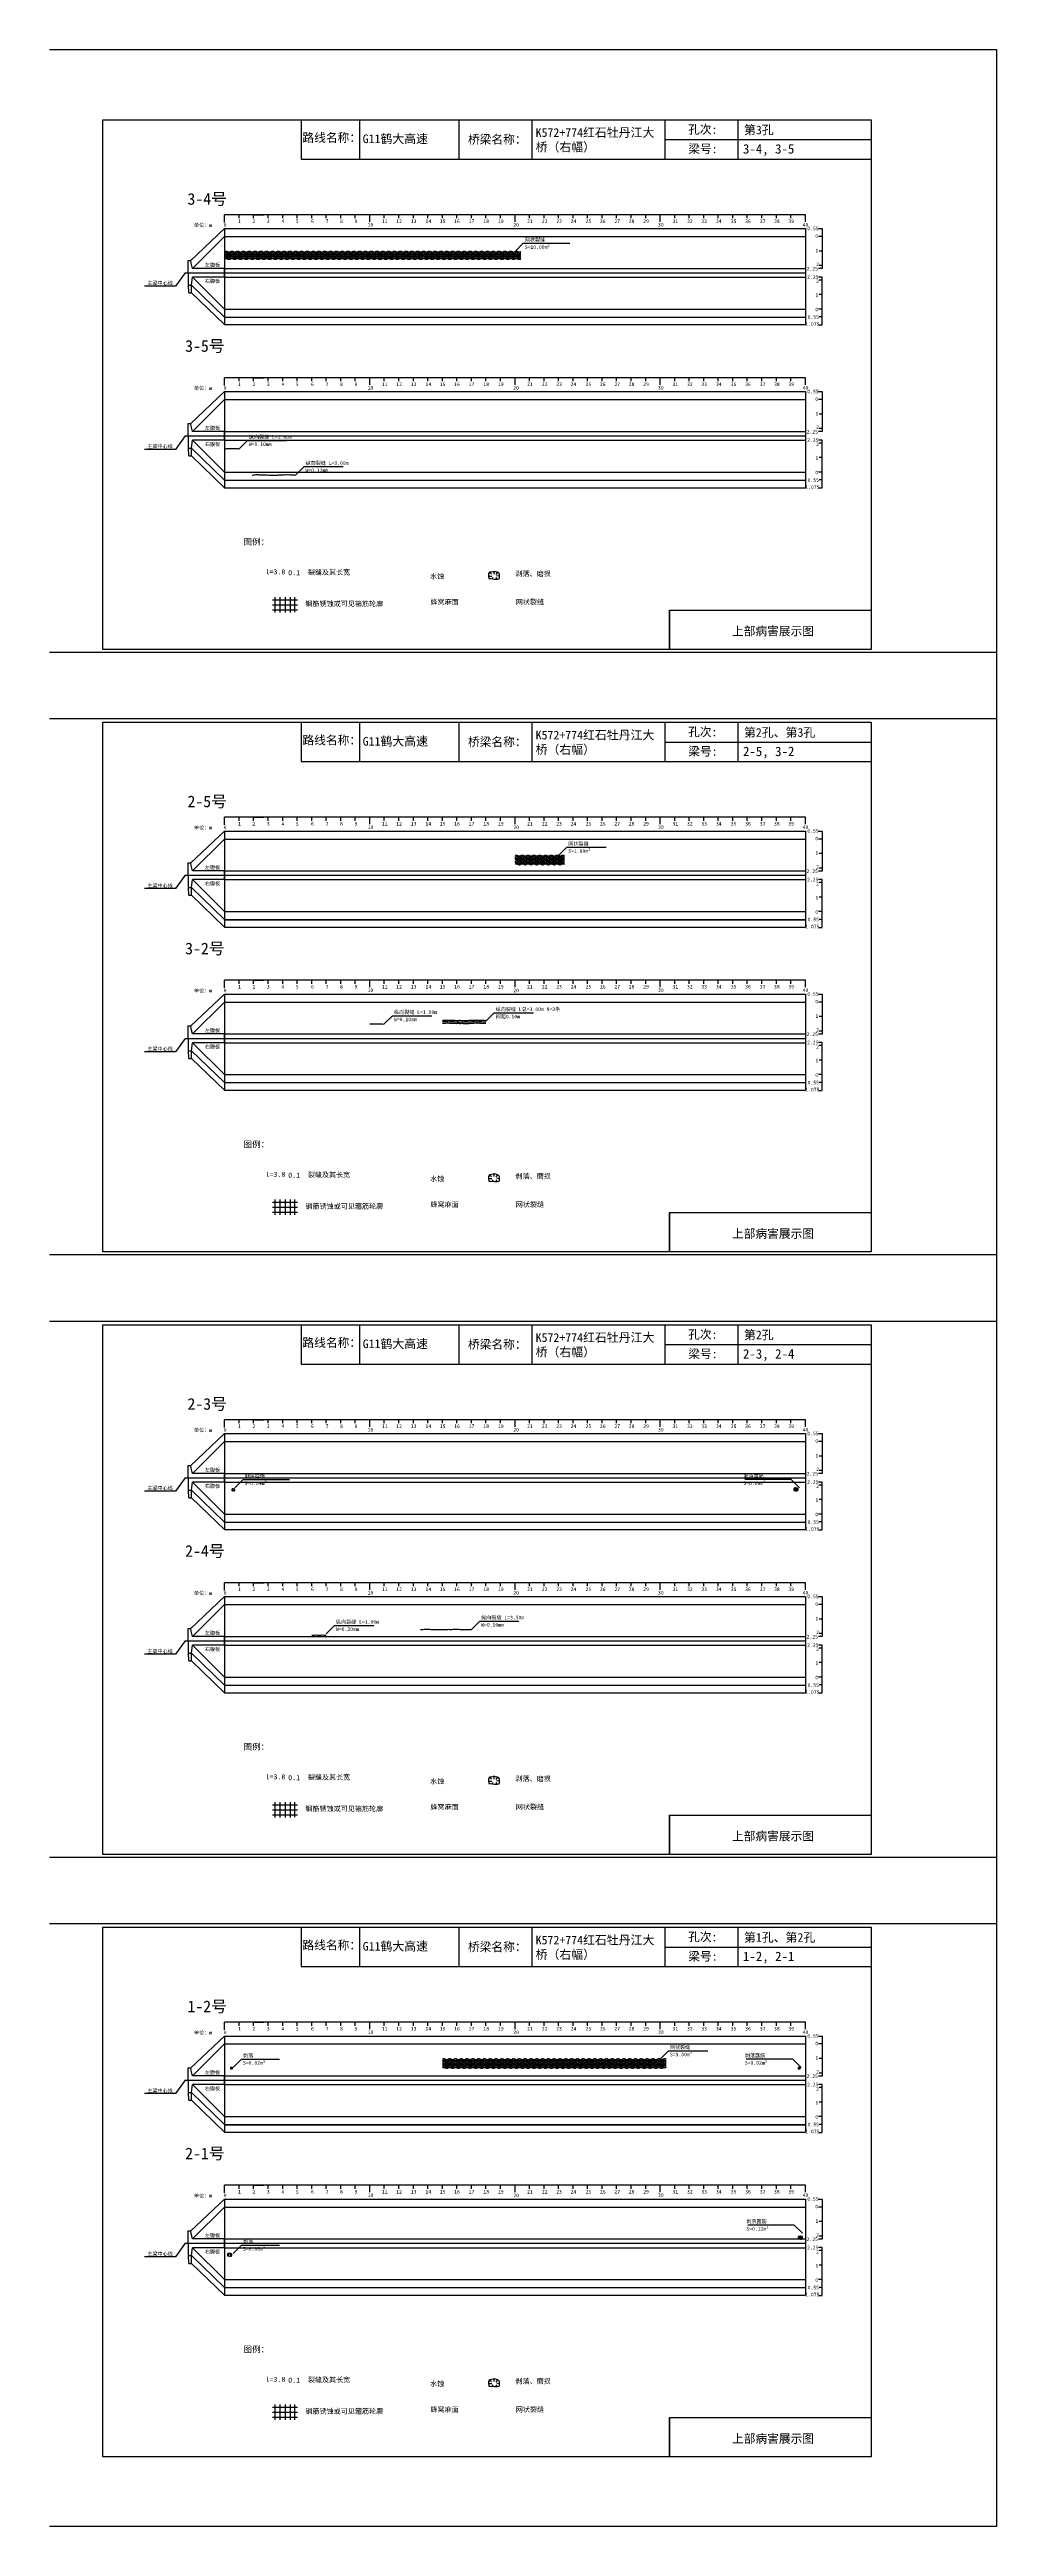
# Model space of a CAD drawing. Header units: millimetres. Extents: x -37 to 615, y -48 to 1658.
import ezdxf

# ---------------------------------------------------------------- set-up
doc = ezdxf.new("R2010")
doc.units = ezdxf.units.MM
for name, color, linetype in [('图层1', 7, 'Continuous'), ('病害', 5, 'Continuous'), ('轮廓', 3, 'Continuous')]:
    doc.layers.add(name, color=color, linetype=linetype)
doc.layers.add('虚线', color=7, linetype='Continuous', lineweight=30)
doc.styles.get("Standard").update_dxf_attribs({"font": ''})
doc.styles.add('汉字', font='')
doc.styles.get('Standard').set_extended_font_data('SimSun')
doc.styles.get('汉字').set_extended_font_data('SimSun')

# ---------------------------------------------------------------- blocks, each defined once
blk = doc.blocks.new('adfsd')
at = {"lineweight": -2, "ltscale": 0.5}
for p, q in [((1140.876, -3083.768), (1140.94, -3083.769)), ((1140.897, -3083.694), (1140.936, -3083.729)), ((1140.948, -3083.824), (1140.969, -3083.796)), ((1140.983, -3083.682), (1140.981, -3083.729)), ((1141.053, -3083.694), (1141.022, -3083.735)), ((1141.045, -3083.83), (1141.028, -3083.796)), ((1141.094, -3083.772), (1141.036, -3083.763))]:
    blk.add_line(p, q, dxfattribs=at)
blk.add_lwpolyline([(1141, -3083.682), (1140.967, -3083.682), (1140.934, -3083.69), (1140.897, -3083.694), (1140.876, -3083.727), (1140.876, -3083.768), (1140.88, -3083.818), (1140.905, -3083.818), (1140.991, -3083.83), (1141.045, -3083.83), (1141.078, -3083.822), (1141.09, -3083.814), (1141.094, -3083.772), (1141.094, -3083.735), (1141.078, -3083.707), (1141.053, -3083.694), (1141.033, -3083.69), (1141, -3083.678)], dxfattribs=at)
blk = doc.blocks.new('chi')
at = {"color": 0}
for p, q in [((1147.41, -3079.33), (1147.41, -3078.8)), ((1187.41, -3078.8), (1147.41, -3078.8)), ((1148.41, -3079.04), (1148.41, -3078.8)), ((1149.41, -3079.04), (1149.41, -3078.8)), ((1149.41, -3078.8), (1150.11, -3078.8)), ((1150.41, -3079.04), (1150.41, -3078.8)), ((1151.41, -3079.04), (1151.41, -3078.8)), ((1152.41, -3079.04), (1152.41, -3078.8)), ((1153.41, -3079.04), (1153.41, -3078.8)), ((1154.41, -3079.04), (1154.41, -3078.8)), ((1155.41, -3079.04), (1155.41, -3078.8)), ((1156.41, -3079.04), (1156.41, -3078.8)), ((1157.41, -3079.28), (1157.41, -3078.8)), ((1158.41, -3079.04), (1158.41, -3078.8)), ((1159.41, -3079.04), (1159.41, -3078.8)), ((1160.41, -3079.04), (1160.41, -3078.8)), ((1161.41, -3079.04), (1161.41, -3078.8)), ((1162.41, -3079.04), (1162.41, -3078.8)), ((1163.41, -3079.04), (1163.41, -3078.8)), ((1164.41, -3079.04), (1164.41, -3078.8)), ((1165.41, -3079.04), (1165.41, -3078.8)), ((1166.41, -3079.04), (1166.41, -3078.8)), ((1167.41, -3079.28), (1167.41, -3078.8)), ((1168.41, -3079.04), (1168.41, -3078.8)), ((1169.41, -3079.04), (1169.41, -3078.8)), ((1170.41, -3079.04), (1170.41, -3078.8)), ((1171.41, -3079.04), (1171.41, -3078.8)), ((1172.41, -3079.04), (1172.41, -3078.8)), ((1173.41, -3079.04), (1173.41, -3078.8)), ((1174.41, -3079.04), (1174.41, -3078.8)), ((1175.41, -3079.04), (1175.41, -3078.8)), ((1176.41, -3079.04), (1176.41, -3078.8)), ((1177.41, -3079.28), (1177.41, -3078.8)), ((1178.41, -3079.04), (1178.41, -3078.8)), ((1179.41, -3079.04), (1179.41, -3078.8)), ((1180.41, -3079.04), (1180.41, -3078.8)), ((1181.41, -3079.04), (1181.41, -3078.8)), ((1182.41, -3079.04), (1182.41, -3078.8)), ((1183.41, -3079.04), (1183.41, -3078.8)), ((1184.41, -3079.04), (1184.41, -3078.8)), ((1185.41, -3079.04), (1185.41, -3078.8)), ((1186.41, -3079.04), (1186.41, -3078.8)), ((1187.41, -3079.28), (1187.41, -3078.8))]:
    blk.add_line(p, q, dxfattribs=at)
for s, p in [('0', (1147.35, -3079.62)), ('1', (1148.34, -3079.37)), ('2', (1149.33, -3079.37)), ('3', (1150.32, -3079.37)), ('4', (1151.33, -3079.37)), ('5', (1152.31, -3079.37)), ('6', (1153.36, -3079.37)), ('7', (1154.37, -3079.37)), ('8', (1155.36, -3079.37)), ('9', (1156.36, -3079.37)), ('10', (1157.26, -3079.61)), ('11', (1158.24, -3079.37)), ('12', (1159.23, -3079.37)), ('13', (1160.23, -3079.37)), ('14', (1161.25, -3079.37)), ('15', (1162.23, -3079.37)), ('16', (1163.22, -3079.37)), ('17', (1164.22, -3079.37)), ('18', (1165.23, -3079.37)), ('19', (1166.24, -3079.37)), ('20', (1167.29, -3079.62)), ('21', (1168.24, -3079.37)), ('22', (1169.26, -3079.37)), ('23', (1170.25, -3079.37)), ('24', (1171.24, -3079.37)), ('25', (1172.27, -3079.37)), ('26', (1173.26, -3079.37)), ('27', (1174.26, -3079.37)), ('28', (1175.24, -3079.37)), ('29', (1176.24, -3079.37)), ('30', (1177.26, -3079.61)), ('31', (1178.26, -3079.37)), ('32', (1179.26, -3079.37)), ('33', (1180.24, -3079.37)), ('34', (1181.25, -3079.37)), ('35', (1182.27, -3079.37)), ('36', (1183.26, -3079.37)), ('37', (1184.27, -3079.37)), ('38', (1185.25, -3079.37)), ('39', (1186.24, -3079.37)), ('40', (1187.22, -3079.61))]:
    blk.add_text(s, height=0.25).set_placement(p)
blk = doc.blocks.new('kopp')
at = {"color": 0}
for p, q in [((1188.31, -3078.25), (1188.56, -3078.25)), ((1188.56, -3078.8), (1188.31, -3078.8)), ((1188.56, -3078.25), (1188.56, -3078.8)), ((1188.56, -3078.8), (1188.56, -3079.8)), ((1188.56, -3081.01), (1188.31, -3081.01)), ((1188.56, -3079.8), (1188.36, -3079.8)), ((1188.56, -3080.8), (1188.36, -3080.8)), ((1188.56, -3079.8), (1188.56, -3079.8)), ((1188.56, -3079.8), (1188.56, -3080.8)), ((1188.56, -3080.8), (1188.56, -3081.01)), ((1188.56, -3081.59), (1188.31, -3081.59)), ((1188.56, -3081.8), (1188.36, -3081.8)), ((1188.56, -3082.8), (1188.36, -3082.8)), ((1188.56, -3081.8), (1188.56, -3081.59)), ((1188.56, -3082.8), (1188.56, -3081.8)), ((1188.56, -3083.8), (1188.56, -3082.8)), ((1188.56, -3082.8), (1188.56, -3082.8)), ((1188.56, -3083.8), (1188.31, -3083.8)), ((1188.56, -3084.34), (1188.36, -3084.34)), ((1188.56, -3084.88), (1188.56, -3083.8)), ((1188.31, -3084.89), (1188.56, -3084.89))]:
    blk.add_line(p, q, dxfattribs=at)
for s, p in [('0.55', (1187.54, -3078.37)), ('0', (1188.09, -3078.89)), ('2.25', (1187.49, -3081.14)), ('1', (1188.11, -3079.89)), ('2', (1188.15, -3080.84)), ('2.25', (1187.53, -3081.71)), ('1', (1188.11, -3082.96)), ('2', (1188.15, -3082.01)), ('0.55', (1187.56, -3084.47)), ('0', (1188.09, -3083.95)), ('1.075', (1187.4, -3084.95))]:
    blk.add_text(s, height=0.25).set_placement(p)

msp = doc.modelspace()

# ---------------------------------------------------------------- linework, layer by layer
at = {"color": 0}
for p, q in [((0, 1609.8), (529.2, 1609.8)), ((0, 1245), (0, 1609.8)), ((136.5, 1609.8), (136.5, 1582.7)), ((245.1, 1609.8), (245.1, 1582.7)), ((387.1, 1609.8), (387.1, 1582.7)), ((437.3, 1609.8), (437.3, 1582.7)), ((529.2, 1609.8), (529.2, 1245)), ((136.5, 1582.7), (529.2, 1582.7)), ((60.6, 1512.9), (83.8, 1534.9)), ((61.6, 1507.4), (83.8, 1529.4)), ((83.8, 1534.9), (83.8, 1468.7)), ((83.8, 1534.9), (483.8, 1534.9)), ((483.8, 1534.9), (483.8, 1468.7)), ((56.6, 1504.4), (50, 1495.2)), ((61.6, 1501.4), (83.8, 1479.4)), ((83.8, 1507.4), (483.8, 1507.4)), ((83.8, 1501.4), (483.8, 1501.4)), ((483.8, 1507.4), (483.8, 1504.4)), ((50, 1495.2), (28.6, 1495.2)), ((61, 1495.9), (83.8, 1473.9)), ((61.1, 1490.7), (83.8, 1468.7)), ((83.8, 1479.4), (483.8, 1479.4)), ((83.8, 1473.9), (483.8, 1473.9)), ((83.8, 1473.8), (483.8, 1473.8)), ((83.8, 1468.7), (483.8, 1468.7)), ((60.6, 1400.6), (83.8, 1422.6)), ((61.6, 1395.1), (83.8, 1417.1)), ((83.8, 1422.6), (83.8, 1356.3)), ((83.8, 1422.6), (483.8, 1422.6)), ((83.8, 1417.1), (483.8, 1417.1)), ((483.8, 1422.6), (483.8, 1356.3)), ((50, 1382.8), (28.6, 1382.8)), ((56.6, 1392.1), (50, 1382.8)), ((61, 1383.6), (83.8, 1361.6)), ((61.6, 1389.1), (83.8, 1367.1)), ((83.8, 1395.1), (483.8, 1395.1)), ((83.8, 1389.1), (483.8, 1389.1)), ((483.8, 1395.1), (483.8, 1392.1)), ((61.1, 1378.3), (83.8, 1356.3)), ((83.8, 1367.1), (483.8, 1367.1)), ((83.8, 1361.6), (483.8, 1361.6)), ((83.8, 1356.3), (483.8, 1356.3)), ((390.1, 1245), (390.1, 1272.1)), ((390.1, 1272.1), (529.2, 1272.1)), ((529.2, 1245), (0, 1245)), ((0, 1194.8), (529.2, 1194.8)), ((0, 830), (0, 1194.8)), ((136.5, 1194.8), (136.5, 1167.7)), ((245.1, 1194.8), (245.1, 1167.7)), ((387.1, 1194.8), (387.1, 1167.7)), ((437.3, 1194.8), (437.3, 1167.7)), ((529.2, 1194.8), (529.2, 830)), ((136.5, 1167.7), (529.2, 1167.7)), ((60.6, 1097.9), (83.8, 1119.9)), ((61.6, 1092.4), (83.8, 1114.4)), ((83.8, 1119.9), (83.8, 1053.7)), ((83.8, 1119.9), (483.8, 1119.9)), ((483.8, 1119.9), (483.8, 1053.7)), ((83.8, 1092.4), (483.8, 1092.4)), ((483.8, 1092.4), (483.8, 1089.4)), ((50, 1080.2), (28.6, 1080.2)), ((56.6, 1089.4), (50, 1080.2)), ((61, 1080.9), (83.8, 1058.9)), ((61.1, 1075.7), (83.8, 1053.7)), ((61.6, 1086.4), (83.8, 1064.4)), ((83.8, 1086.4), (483.8, 1086.4)), ((83.8, 1064.4), (483.8, 1064.4)), ((83.8, 1058.9), (483.8, 1058.9)), ((83.8, 1058.8), (483.8, 1058.8)), ((83.8, 1053.7), (483.8, 1053.7)), ((60.6, 985.6), (83.8, 1007.6)), ((83.8, 1007.6), (83.8, 941.3)), ((83.8, 1007.6), (483.8, 1007.6)), ((483.8, 1007.6), (483.8, 941.3)), ((61.6, 980.1), (83.8, 1002.1)), ((83.8, 1002.1), (483.8, 1002.1)), ((56.6, 977.1), (50, 967.8)), ((61.6, 974.1), (83.8, 952.1)), ((83.8, 980.1), (483.8, 980.1)), ((83.8, 974.1), (483.8, 974.1)), ((483.8, 980.1), (483.8, 977.1)), ((50, 967.8), (28.6, 967.8)), ((61, 968.6), (83.8, 946.6)), ((61.1, 963.3), (83.8, 941.3)), ((83.8, 952.1), (483.8, 952.1)), ((83.8, 946.6), (483.8, 946.6)), ((83.8, 941.3), (483.8, 941.3)), ((390.1, 830), (390.1, 857.1)), ((390.1, 857.1), (529.2, 857.1)), ((529.2, 830), (0, 830)), ((0, 779.8), (529.2, 779.8)), ((0, 415), (0, 779.8)), ((136.5, 779.8), (136.5, 752.7)), ((245.1, 779.8), (245.1, 752.7)), ((387.1, 779.8), (387.1, 752.7)), ((437.3, 779.8), (437.3, 752.7)), ((529.2, 779.8), (529.2, 415)), ((136.5, 752.7), (529.2, 752.7)), ((60.6, 682.9), (83.8, 704.9)), ((83.8, 704.9), (83.8, 638.7)), ((83.8, 704.9), (483.8, 704.9)), ((483.8, 704.9), (483.8, 638.7)), ((61.6, 677.4), (83.8, 699.4)), ((56.6, 674.4), (50, 665.2)), ((61, 665.9), (83.8, 643.9)), ((61.6, 671.4), (83.8, 649.4)), ((83.8, 677.4), (483.8, 677.4)), ((83.8, 671.4), (483.8, 671.4)), ((483.8, 677.4), (483.8, 674.4)), ((50, 665.2), (28.6, 665.2)), ((61.1, 660.7), (83.8, 638.7)), ((83.8, 649.4), (483.8, 649.4)), ((83.8, 643.9), (483.8, 643.9)), ((83.8, 643.8), (483.8, 643.8)), ((83.8, 638.7), (483.8, 638.7)), ((60.6, 570.6), (83.8, 592.6)), ((61.6, 565.1), (83.8, 587.1)), ((83.8, 592.6), (83.8, 526.3)), ((83.8, 592.6), (483.8, 592.6)), ((83.8, 587.1), (483.8, 587.1)), ((483.8, 592.6), (483.8, 526.3)), ((83.8, 565.1), (483.8, 565.1)), ((483.8, 565.1), (483.8, 562.1)), ((50, 552.8), (28.6, 552.8)), ((56.6, 562.1), (50, 552.8)), ((61, 553.6), (83.8, 531.6)), ((61.1, 548.3), (83.8, 526.3)), ((61.6, 559.1), (83.8, 537.1)), ((83.8, 559.1), (483.8, 559.1)), ((83.8, 537.1), (483.8, 537.1)), ((83.8, 531.6), (483.8, 531.6)), ((83.8, 526.3), (483.8, 526.3)), ((390.1, 415), (390.1, 442.1)), ((390.1, 442.1), (529.2, 442.1)), ((529.2, 415), (0, 415)), ((0, 364.8), (529.2, 364.8)), ((0, 0), (0, 364.8)), ((136.5, 364.8), (136.5, 337.7)), ((245.1, 364.8), (245.1, 337.7)), ((387.1, 364.8), (387.1, 337.7)), ((437.3, 364.8), (437.3, 337.7)), ((529.2, 364.8), (529.2, 0)), ((136.5, 337.7), (529.2, 337.7)), ((60.6, 267.9), (83.8, 289.9)), ((61.6, 262.4), (83.8, 284.4)), ((83.8, 289.9), (83.8, 223.7)), ((83.8, 289.9), (483.8, 289.9)), ((483.8, 289.9), (483.8, 223.7)), ((56.6, 259.4), (50, 250.2)), ((61.6, 256.4), (83.8, 234.4)), ((83.8, 262.4), (483.8, 262.4)), ((83.8, 256.4), (483.8, 256.4)), ((483.8, 262.4), (483.8, 259.4)), ((50, 250.2), (28.6, 250.2)), ((61, 250.9), (83.8, 228.9)), ((61.1, 245.7), (83.8, 223.7)), ((83.8, 234.4), (483.8, 234.4)), ((83.8, 228.9), (483.8, 228.9)), ((83.8, 228.8), (483.8, 228.8)), ((83.8, 223.7), (483.8, 223.7)), ((60.6, 155.6), (83.8, 177.6)), ((61.6, 150.1), (83.8, 172.1)), ((83.8, 177.6), (83.8, 111.3)), ((83.8, 177.6), (483.8, 177.6)), ((83.8, 172.1), (483.8, 172.1)), ((483.8, 177.6), (483.8, 111.3)), ((50, 137.8), (28.6, 137.8)), ((56.6, 147.1), (50, 137.8)), ((61, 138.6), (83.8, 116.6)), ((61.6, 144.1), (83.8, 122.1)), ((83.8, 150.1), (483.8, 150.1)), ((83.8, 144.1), (483.8, 144.1)), ((483.8, 150.1), (483.8, 147.1)), ((61.1, 133.3), (83.8, 111.3)), ((83.8, 122.1), (483.8, 122.1)), ((83.8, 116.6), (483.8, 116.6)), ((83.8, 111.3), (483.8, 111.3)), ((390.1, 0), (390.1, 27.1)), ((390.1, 27.1), (529.2, 27.1)), ((529.2, 0), (0, 0))]:
    msp.add_line(p, q, dxfattribs=at)
for p, q in [((83.8, 1529.4), (483.8, 1529.4)), ((83.8, 1114.4), (483.8, 1114.4)), ((83.8, 699.4), (483.8, 699.4)), ((83.8, 284.4), (483.8, 284.4))]:
    msp.add_line(p, q)
at = {"color": 1}
for p, q in [((83.8, 1504.4), (483.8, 1504.4)), ((83.8, 1392.1), (483.8, 1392.1)), ((118.4, 1281), (118.4, 1270.5)), ((118.4, 1281), (118.4, 1270.5)), ((121.9, 1281), (121.9, 1270.5)), ((121.9, 1281), (121.9, 1270.5)), ((125.4, 1281), (125.4, 1270.5)), ((125.4, 1281), (125.4, 1270.5)), ((128.9, 1281), (128.9, 1270.5)), ((128.9, 1281), (128.9, 1270.5)), ((131.9, 1281), (131.9, 1270.6)), ((131.9, 1281), (131.9, 1270.6)), ((116.7, 1279.2), (134.1, 1279.2)), ((116.7, 1279.2), (134.1, 1279.2)), ((116.7, 1275.8), (134.1, 1275.8)), ((116.7, 1275.8), (134.1, 1275.8)), ((116.7, 1272.3), (134.1, 1272.3)), ((116.7, 1272.3), (134.1, 1272.3)), ((83.8, 1089.4), (483.8, 1089.4)), ((83.8, 977.1), (483.8, 977.1)), ((116.7, 864.2), (134.1, 864.2)), ((116.7, 864.2), (134.1, 864.2)), ((116.7, 860.8), (134.1, 860.8)), ((116.7, 860.8), (134.1, 860.8)), ((116.7, 857.3), (134.1, 857.3)), ((116.7, 857.3), (134.1, 857.3)), ((118.4, 866), (118.4, 855.5)), ((118.4, 866), (118.4, 855.5)), ((121.9, 866), (121.9, 855.5)), ((121.9, 866), (121.9, 855.5)), ((125.4, 866), (125.4, 855.5)), ((125.4, 866), (125.4, 855.5)), ((128.9, 866), (128.9, 855.5)), ((128.9, 866), (128.9, 855.5)), ((131.9, 866), (131.9, 855.6)), ((131.9, 866), (131.9, 855.6)), ((83.8, 674.4), (483.8, 674.4)), ((475.8, 667), (478.7, 667)), ((475.8, 666.5), (478.7, 666.5)), ((475.8, 666), (478.7, 666)), ((476.5, 665.5), (476.5, 667.5)), ((477.2, 665.5), (477.2, 667.5)), ((478, 665.5), (478, 667.5)), ((83.8, 562.1), (483.8, 562.1)), ((116.7, 449.2), (134.1, 449.2)), ((116.7, 449.2), (134.1, 449.2)), ((116.7, 445.8), (134.1, 445.8)), ((116.7, 445.8), (134.1, 445.8)), ((118.4, 451), (118.4, 440.5)), ((118.4, 451), (118.4, 440.5)), ((121.9, 451), (121.9, 440.5)), ((121.9, 451), (121.9, 440.5)), ((125.4, 451), (125.4, 440.5)), ((125.4, 451), (125.4, 440.5)), ((128.9, 451), (128.9, 440.5)), ((128.9, 451), (128.9, 440.5)), ((131.9, 451), (131.9, 440.6)), ((131.9, 451), (131.9, 440.6)), ((116.7, 442.3), (134.1, 442.3)), ((116.7, 442.3), (134.1, 442.3)), ((83.8, 259.4), (483.8, 259.4)), ((478.8, 268), (480.2, 268)), ((478.8, 267.8), (480.2, 267.8)), ((478.8, 267.5), (480.2, 267.5)), ((479.2, 267.3), (479.2, 268.3)), ((479.5, 267.3), (479.5, 268.3)), ((479.9, 267.3), (479.9, 268.3)), ((83.8, 147.1), (483.8, 147.1)), ((478.8, 151.6), (481.8, 151.6)), ((478.8, 151), (481.8, 151)), ((478.8, 150.5), (481.8, 150.5)), ((479.5, 150), (479.5, 152.1)), ((480.3, 150), (480.3, 152.1)), ((481, 150), (481, 152.1)), ((116.7, 34.2), (134.1, 34.2)), ((116.7, 34.2), (134.1, 34.2)), ((118.4, 36), (118.4, 25.5)), ((118.4, 36), (118.4, 25.5)), ((121.9, 36), (121.9, 25.5)), ((121.9, 36), (121.9, 25.5)), ((125.4, 36), (125.4, 25.5)), ((125.4, 36), (125.4, 25.5)), ((128.9, 36), (128.9, 25.5)), ((128.9, 36), (128.9, 25.5)), ((131.9, 36), (131.9, 25.6)), ((131.9, 36), (131.9, 25.6)), ((116.7, 30.8), (134.1, 30.8)), ((116.7, 30.8), (134.1, 30.8)), ((116.7, 27.3), (134.1, 27.3)), ((116.7, 27.3), (134.1, 27.3))]:
    msp.add_line(p, q, dxfattribs=at)
at = {"color": 7}
for p, q in [((88.8, 666.1), (89.4, 666.1)), ((89, 666.7), (89.4, 666.4)), ((89.5, 665.6), (89.7, 665.8)), ((89.8, 666.9), (89.8, 666.4)), ((90.4, 666.7), (90.1, 666.4)), ((90.3, 665.5), (90.2, 665.8)), ((90.8, 666), (90.3, 666.1)), ((475.8, 666.3), (476.6, 666.3)), ((476.1, 667.3), (476.6, 666.8)), ((476.7, 665.6), (477, 665.9)), ((477.2, 667.4), (477.2, 666.8)), ((478.1, 667.3), (477.7, 666.8)), ((478, 665.5), (477.8, 665.9)), ((478.7, 666.3), (477.9, 666.4)), ((87.8, 267.7), (88.2, 267.7)), ((87.9, 268.2), (88.2, 268)), ((88.3, 267.3), (88.4, 267.5)), ((88.5, 268.3), (88.5, 268)), ((89, 268.2), (88.8, 267.9)), ((88.9, 267.3), (88.8, 267.5)), ((89.2, 267.7), (88.9, 267.7)), ((478.8, 267.7), (479.2, 267.7)), ((478.9, 268.2), (479.2, 268)), ((479.3, 267.3), (479.4, 267.5)), ((479.5, 268.3), (479.5, 268)), ((480, 268.2), (479.8, 267.9)), ((479.9, 267.3), (479.8, 267.5)), ((480.2, 267.7), (479.9, 267.7)), ((85.8, 139), (86.6, 139)), ((86.1, 140), (86.6, 139.5)), ((86.7, 138.3), (87, 138.6)), ((87.2, 140.1), (87.2, 139.5)), ((88.1, 140), (87.7, 139.5)), ((88, 138.2), (87.8, 138.6)), ((88.7, 139), (87.9, 139.1)), ((478.8, 150.8), (479.7, 150.8)), ((479.1, 151.9), (479.6, 151.4)), ((479.8, 150.1), (480.1, 150.5)), ((480.3, 152), (480.2, 151.4)), ((481.2, 151.9), (480.8, 151.3)), ((481.1, 150), (480.9, 150.5)), ((481.8, 150.8), (481, 150.9))]:
    msp.add_line(p, q, dxfattribs=at)
at = {"color": 3}
for points in [[(-36.8, 1658.2), (615.4, 1658.2), (615.4, 1197.1), (-36.8, 1197.1)], [(-36.8, 1243.2), (615.4, 1243.2), (615.4, 782.1), (-36.8, 782.1)], [(-36.8, 828.2), (615.4, 828.2), (615.4, 367.1), (-36.8, 367.1)], [(-36.8, 413.2), (615.4, 413.2), (615.4, -47.9), (-36.8, -47.9)]]:
    msp.add_lwpolyline(points, dxfattribs=at)
at = {"color": 7}
for points in [[(83.8, 1519), (84, 1519.1), (84.2, 1519.2), (84.4, 1519.2), (84.6, 1519.3), (84.8, 1519.3), (85, 1519.3), (85.2, 1519.2), (85.4, 1519.2), (85.6, 1519.1), (85.8, 1519), (86, 1518.9), (86.2, 1518.8), (86.4, 1518.8), (86.6, 1518.7), (86.8, 1518.7), (87, 1518.7), (87.2, 1518.8), (87.4, 1518.8), (87.6, 1518.9), (87.8, 1519), (88, 1519.1), (88.2, 1519.2), (88.4, 1519.2), (88.6, 1519.3), (88.8, 1519.3), (89, 1519.3), (89.2, 1519.2), (89.4, 1519.2), (89.6, 1519.1), (89.8, 1519), (90, 1518.9), (90.2, 1518.8), (90.4, 1518.8), (90.6, 1518.7), (90.8, 1518.7), (91, 1518.7), (91.2, 1518.8), (91.4, 1518.8), (91.6, 1518.9), (91.8, 1519), (92, 1519.1), (92.2, 1519.2), (92.4, 1519.2), (92.6, 1519.3), (92.8, 1519.3), (93, 1519.3), (93.2, 1519.2), (93.4, 1519.2), (93.6, 1519.1), (93.8, 1519), (94, 1518.9), (94.2, 1518.8), (94.4, 1518.8), (94.6, 1518.7), (94.8, 1518.7), (95, 1518.7), (95.2, 1518.8), (95.4, 1518.8), (95.6, 1518.9), (95.8, 1519), (96, 1519.1), (96.2, 1519.2), (96.4, 1519.2), (96.6, 1519.3), (96.8, 1519.3), (97, 1519.3), (97.2, 1519.2), (97.4, 1519.2), (97.6, 1519.1), (97.8, 1519), (98, 1518.9), (98.2, 1518.8), (98.4, 1518.8), (98.6, 1518.7), (98.8, 1518.7), (99, 1518.7), (99.2, 1518.8), (99.4, 1518.8), (99.6, 1518.9), (99.8, 1519), (100, 1519.1), (100.2, 1519.2), (100.4, 1519.2), (100.6, 1519.3), (100.8, 1519.3), (101, 1519.3), (101.2, 1519.2), (101.4, 1519.2), (101.6, 1519.1), (101.8, 1519), (102, 1518.9), (102.2, 1518.8), (102.4, 1518.8), (102.6, 1518.7), (102.8, 1518.7), (103, 1518.7), (103.2, 1518.8), (103.4, 1518.8), (103.6, 1518.9), (103.8, 1519), (104, 1519.1), (104.2, 1519.2), (104.4, 1519.2), (104.6, 1519.3), (104.8, 1519.3), (105, 1519.3), (105.2, 1519.2), (105.4, 1519.2), (105.6, 1519.1), (105.8, 1519), (106, 1518.9), (106.2, 1518.8), (106.4, 1518.8), (106.6, 1518.7), (106.8, 1518.7), (107, 1518.7), (107.2, 1518.8), (107.4, 1518.8), (107.6, 1518.9), (107.8, 1519), (108, 1519.1), (108.2, 1519.2), (108.4, 1519.2), (108.6, 1519.3), (108.8, 1519.3), (109, 1519.3), (109.2, 1519.2), (109.4, 1519.2), (109.6, 1519.1), (109.8, 1519), (110, 1518.9), (110.2, 1518.8), (110.4, 1518.8), (110.6, 1518.7), (110.8, 1518.7), (111, 1518.7), (111.2, 1518.8), (111.4, 1518.8), (111.6, 1518.9), (111.8, 1519), (112, 1519.1), (112.2, 1519.2), (112.4, 1519.2), (112.6, 1519.3), (112.8, 1519.3), (113, 1519.3), (113.2, 1519.2), (113.4, 1519.2), (113.6, 1519.1), (113.8, 1519), (114, 1518.9), (114.2, 1518.8), (114.4, 1518.8), (114.6, 1518.7), (114.8, 1518.7), (115, 1518.7), (115.2, 1518.8), (115.4, 1518.8), (115.6, 1518.9), (115.8, 1519), (116, 1519.1), (116.2, 1519.2), (116.4, 1519.2), (116.6, 1519.3), (116.8, 1519.3), (117, 1519.3), (117.2, 1519.2), (117.4, 1519.2), (117.6, 1519.1), (117.8, 1519), (118, 1518.9), (118.2, 1518.8), (118.4, 1518.8), (118.6, 1518.7), (118.8, 1518.7), (119, 1518.7), (119.2, 1518.8), (119.4, 1518.8), (119.6, 1518.9), (119.8, 1519), (120, 1519.1), (120.2, 1519.2), (120.4, 1519.2), (120.6, 1519.3), (120.8, 1519.3), (121, 1519.3), (121.2, 1519.2), (121.4, 1519.2), (121.6, 1519.1), (121.8, 1519), (122, 1518.9), (122.2, 1518.8), (122.4, 1518.8), (122.6, 1518.7), (122.8, 1518.7), (123, 1518.7), (123.2, 1518.8), (123.4, 1518.8), (123.6, 1518.9), (123.8, 1519), (124, 1519.1), (124.2, 1519.2), (124.4, 1519.2), (124.6, 1519.3), (124.8, 1519.3), (125, 1519.3), (125.2, 1519.2), (125.4, 1519.2), (125.6, 1519.1), (125.8, 1519), (126, 1518.9), (126.2, 1518.8), (126.4, 1518.8), (126.6, 1518.7), (126.8, 1518.7), (127, 1518.7), (127.2, 1518.8), (127.4, 1518.8), (127.6, 1518.9), (127.8, 1519), (128, 1519.1), (128.2, 1519.2), (128.4, 1519.2), (128.6, 1519.3), (128.8, 1519.3), (129, 1519.3), (129.2, 1519.2), (129.4, 1519.2), (129.6, 1519.1), (129.8, 1519), (130, 1518.9), (130.2, 1518.8), (130.4, 1518.8), (130.6, 1518.7), (130.8, 1518.7), (131, 1518.7), (131.2, 1518.8), (131.4, 1518.8), (131.6, 1518.9), (131.8, 1519), (132, 1519.1), (132.2, 1519.2), (132.4, 1519.2), (132.6, 1519.3), (132.8, 1519.3), (133, 1519.3), (133.2, 1519.2), (133.4, 1519.2), (133.6, 1519.1), (133.8, 1519), (134, 1518.9), (134.2, 1518.8), (134.4, 1518.8), (134.6, 1518.7), (134.8, 1518.7), (135, 1518.7), (135.2, 1518.8), (135.4, 1518.8), (135.6, 1518.9), (135.8, 1519), (136, 1519.1), (136.2, 1519.2), (136.4, 1519.2), (136.6, 1519.3), (136.8, 1519.3), (137, 1519.3), (137.2, 1519.2), (137.4, 1519.2), (137.6, 1519.1), (137.8, 1519), (138, 1518.9), (138.2, 1518.8), (138.4, 1518.8), (138.6, 1518.7), (138.8, 1518.7), (139, 1518.7), (139.2, 1518.8), (139.4, 1518.8), (139.6, 1518.9), (139.8, 1519), (140, 1519.1), (140.2, 1519.2), (140.4, 1519.2), (140.6, 1519.3), (140.8, 1519.3), (141, 1519.3), (141.2, 1519.2), (141.4, 1519.2), (141.6, 1519.1), (141.8, 1519), (142, 1518.9), (142.2, 1518.8), (142.4, 1518.8), (142.6, 1518.7), (142.8, 1518.7), (143, 1518.7), (143.2, 1518.8), (143.4, 1518.8), (143.6, 1518.9), (143.8, 1519), (144, 1519.1), (144.2, 1519.2), (144.4, 1519.2), (144.6, 1519.3), (144.8, 1519.3), (145, 1519.3), (145.2, 1519.2), (145.4, 1519.2), (145.6, 1519.1), (145.8, 1519), (146, 1518.9), (146.2, 1518.8), (146.4, 1518.8), (146.6, 1518.7), (146.8, 1518.7), (147, 1518.7), (147.2, 1518.8), (147.4, 1518.8), (147.6, 1518.9), (147.8, 1519), (148, 1519.1), (148.2, 1519.2), (148.4, 1519.2), (148.6, 1519.3), (148.8, 1519.3), (149, 1519.3), (149.2, 1519.2), (149.4, 1519.2), (149.6, 1519.1), (149.8, 1519), (150, 1518.9), (150.2, 1518.8), (150.4, 1518.8), (150.6, 1518.7), (150.8, 1518.7), (151, 1518.7), (151.2, 1518.8), (151.4, 1518.8), (151.6, 1518.9), (151.8, 1519), (152, 1519.1), (152.2, 1519.2), (152.4, 1519.2), (152.6, 1519.3), (152.8, 1519.3), (153, 1519.3), (153.2, 1519.2), (153.4, 1519.2), (153.6, 1519.1), (153.8, 1519), (154, 1518.9), (154.2, 1518.8), (154.4, 1518.8), (154.6, 1518.7), (154.8, 1518.7), (155, 1518.7), (155.2, 1518.8), (155.4, 1518.8), (155.6, 1518.9), (155.8, 1519), (156, 1519.1), (156.2, 1519.2), (156.4, 1519.2), (156.6, 1519.3), (156.8, 1519.3), (157, 1519.3), (157.2, 1519.2), (157.4, 1519.2), (157.6, 1519.1), (157.8, 1519), (158, 1518.9), (158.2, 1518.8), (158.4, 1518.8), (158.6, 1518.7), (158.8, 1518.7), (159, 1518.7), (159.2, 1518.8), (159.4, 1518.8), (159.6, 1518.9), (159.8, 1519), (160, 1519.1), (160.2, 1519.2), (160.4, 1519.2), (160.6, 1519.3), (160.8, 1519.3), (161, 1519.3), (161.2, 1519.2), (161.4, 1519.2), (161.6, 1519.1), (161.8, 1519), (162, 1518.9), (162.2, 1518.8), (162.4, 1518.8), (162.6, 1518.7), (162.8, 1518.7), (163, 1518.7), (163.2, 1518.8), (163.4, 1518.8), (163.6, 1518.9), (163.8, 1519), (164, 1519.1), (164.2, 1519.2), (164.4, 1519.2), (164.6, 1519.3), (164.8, 1519.3), (165, 1519.3), (165.2, 1519.2), (165.4, 1519.2), (165.6, 1519.1), (165.8, 1519), (166, 1518.9), (166.2, 1518.8), (166.4, 1518.8), (166.6, 1518.7), (166.8, 1518.7), (167, 1518.7), (167.2, 1518.8), (167.4, 1518.8), (167.6, 1518.9), (167.8, 1519), (168, 1519.1), (168.2, 1519.2), (168.4, 1519.2), (168.6, 1519.3), (168.8, 1519.3), (169, 1519.3), (169.2, 1519.2), (169.4, 1519.2), (169.6, 1519.1), (169.8, 1519), (170, 1518.9), (170.2, 1518.8), (170.4, 1518.8), (170.6, 1518.7), (170.8, 1518.7), (171, 1518.7), (171.2, 1518.8), (171.4, 1518.8), (171.6, 1518.9), (171.8, 1519), (172, 1519.1), (172.2, 1519.2), (172.4, 1519.2), (172.6, 1519.3), (172.8, 1519.3), (173, 1519.3), (173.2, 1519.2), (173.4, 1519.2), (173.6, 1519.1), (173.8, 1519), (174, 1518.9), (174.2, 1518.8), (174.4, 1518.8), (174.6, 1518.7), (174.8, 1518.7), (175, 1518.7), (175.2, 1518.8), (175.4, 1518.8), (175.6, 1518.9), (175.8, 1519), (176, 1519.1), (176.2, 1519.2), (176.4, 1519.2), (176.6, 1519.3), (176.8, 1519.3), (177, 1519.3), (177.2, 1519.2), (177.4, 1519.2), (177.6, 1519.1), (177.8, 1519), (178, 1518.9), (178.2, 1518.8), (178.4, 1518.8), (178.6, 1518.7), (178.8, 1518.7), (179, 1518.7), (179.2, 1518.8), (179.4, 1518.8), (179.6, 1518.9), (179.8, 1519), (180, 1519.1), (180.2, 1519.2), (180.4, 1519.2), (180.6, 1519.3), (180.8, 1519.3), (181, 1519.3), (181.2, 1519.2), (181.4, 1519.2), (181.6, 1519.1), (181.8, 1519), (182, 1518.9), (182.2, 1518.8), (182.4, 1518.8), (182.6, 1518.7), (182.8, 1518.7), (183, 1518.7), (183.2, 1518.8), (183.4, 1518.8), (183.6, 1518.9), (183.8, 1519), (184, 1519.1), (184.2, 1519.2), (184.4, 1519.2), (184.6, 1519.3), (184.8, 1519.3), (185, 1519.3), (185.2, 1519.2), (185.4, 1519.2), (185.6, 1519.1), (185.8, 1519), (186, 1518.9), (186.2, 1518.8), (186.4, 1518.8), (186.6, 1518.7), (186.8, 1518.7), (187, 1518.7), (187.2, 1518.8), (187.4, 1518.8), (187.6, 1518.9), (187.8, 1519), (188, 1519.1), (188.2, 1519.2), (188.4, 1519.2), (188.6, 1519.3), (188.8, 1519.3), (189, 1519.3), (189.2, 1519.2), (189.4, 1519.2), (189.6, 1519.1), (189.8, 1519), (190, 1518.9), (190.2, 1518.8), (190.4, 1518.8), (190.6, 1518.7), (190.8, 1518.7), (191, 1518.7), (191.2, 1518.8), (191.4, 1518.8), (191.6, 1518.9), (191.8, 1519), (192, 1519.1), (192.2, 1519.2), (192.4, 1519.2), (192.6, 1519.3), (192.8, 1519.3), (193, 1519.3), (193.2, 1519.2), (193.4, 1519.2), (193.6, 1519.1), (193.8, 1519), (194, 1518.9), (194.2, 1518.8), (194.4, 1518.8), (194.6, 1518.7), (194.8, 1518.7), (195, 1518.7), (195.2, 1518.8), (195.4, 1518.8), (195.6, 1518.9), (195.8, 1519), (196, 1519.1), (196.2, 1519.2), (196.4, 1519.2), (196.6, 1519.3), (196.8, 1519.3), (197, 1519.3), (197.2, 1519.2), (197.4, 1519.2), (197.6, 1519.1), (197.8, 1519), (198, 1518.9), (198.2, 1518.8), (198.4, 1518.8), (198.6, 1518.7), (198.8, 1518.7), (199, 1518.7), (199.2, 1518.8), (199.4, 1518.8), (199.6, 1518.9), (199.8, 1519), (200, 1519.1), (200.2, 1519.2), (200.4, 1519.2), (200.6, 1519.3), (200.8, 1519.3), (201, 1519.3), (201.2, 1519.2), (201.4, 1519.2), (201.6, 1519.1), (201.8, 1519), (202, 1518.9), (202.2, 1518.8), (202.4, 1518.8), (202.6, 1518.7), (202.8, 1518.7), (203, 1518.7), (203.2, 1518.8), (203.4, 1518.8), (203.6, 1518.9), (203.8, 1519), (204, 1519.1), (204.2, 1519.2), (204.4, 1519.2), (204.6, 1519.3), (204.8, 1519.3), (205, 1519.3), (205.2, 1519.2), (205.4, 1519.2), (205.6, 1519.1), (205.8, 1519), (206, 1518.9), (206.2, 1518.8), (206.4, 1518.8), (206.6, 1518.7), (206.8, 1518.7), (207, 1518.7), (207.2, 1518.8), (207.4, 1518.8), (207.6, 1518.9), (207.8, 1519), (208, 1519.1), (208.2, 1519.2), (208.4, 1519.2), (208.6, 1519.3), (208.8, 1519.3), (209, 1519.3), (209.2, 1519.2), (209.4, 1519.2), (209.6, 1519.1), (209.8, 1519), (210, 1518.9), (210.2, 1518.8), (210.4, 1518.8), (210.6, 1518.7), (210.8, 1518.7), (211, 1518.7), (211.2, 1518.8), (211.4, 1518.8), (211.6, 1518.9), (211.8, 1519), (212, 1519.1), (212.2, 1519.2), (212.4, 1519.2), (212.6, 1519.3), (212.8, 1519.3), (213, 1519.3), (213.2, 1519.2), (213.4, 1519.2), (213.6, 1519.1), (213.8, 1519), (214, 1518.9), (214.2, 1518.8), (214.4, 1518.8), (214.6, 1518.7), (214.8, 1518.7), (215, 1518.7), (215.2, 1518.8), (215.4, 1518.8), (215.6, 1518.9), (215.8, 1519), (216, 1519.1), (216.2, 1519.2), (216.4, 1519.2), (216.6, 1519.3), (216.8, 1519.3), (217, 1519.3), (217.2, 1519.2), (217.4, 1519.2), (217.6, 1519.1), (217.8, 1519), (218, 1518.9), (218.2, 1518.8), (218.4, 1518.8), (218.6, 1518.7), (218.8, 1518.7), (219, 1518.7), (219.2, 1518.8), (219.4, 1518.8), (219.6, 1518.9), (219.8, 1519), (220, 1519.1), (220.2, 1519.2), (220.4, 1519.2), (220.6, 1519.3), (220.8, 1519.3), (221, 1519.3), (221.2, 1519.2), (221.4, 1519.2), (221.6, 1519.1), (221.8, 1519), (222, 1518.9), (222.2, 1518.8), (222.4, 1518.8), (222.6, 1518.7), (222.8, 1518.7), (223, 1518.7), (223.2, 1518.8), (223.4, 1518.8), (223.6, 1518.9), (223.8, 1519), (224, 1519.1), (224.2, 1519.2), (224.4, 1519.2), (224.6, 1519.3), (224.8, 1519.3), (225, 1519.3), (225.2, 1519.2), (225.4, 1519.2), (225.6, 1519.1), (225.8, 1519), (226, 1518.9), (226.2, 1518.8), (226.4, 1518.8), (226.6, 1518.7), (226.8, 1518.7), (227, 1518.7), (227.2, 1518.8), (227.4, 1518.8), (227.6, 1518.9), (227.8, 1519), (228, 1519.1), (228.2, 1519.2), (228.4, 1519.2), (228.6, 1519.3), (228.8, 1519.3), (229, 1519.3), (229.2, 1519.2), (229.4, 1519.2), (229.6, 1519.1), (229.8, 1519), (230, 1518.9), (230.2, 1518.8), (230.4, 1518.8), (230.6, 1518.7), (230.8, 1518.7), (231, 1518.7), (231.2, 1518.8), (231.4, 1518.8), (231.6, 1518.9), (231.8, 1519), (232, 1519.1), (232.2, 1519.2), (232.4, 1519.2), (232.6, 1519.3), (232.8, 1519.3), (233, 1519.3), (233.2, 1519.2), (233.4, 1519.2), (233.6, 1519.1), (233.8, 1519), (234, 1518.9), (234.2, 1518.8), (234.4, 1518.8), (234.6, 1518.7), (234.8, 1518.7), (235, 1518.7), (235.2, 1518.8), (235.4, 1518.8), (235.6, 1518.9), (235.8, 1519), (236, 1519.1), (236.2, 1519.2), (236.4, 1519.2), (236.6, 1519.3), (236.8, 1519.3), (237, 1519.3), (237.2, 1519.2), (237.4, 1519.2), (237.6, 1519.1), (237.8, 1519), (238, 1518.9), (238.2, 1518.8), (238.4, 1518.8), (238.6, 1518.7), (238.8, 1518.7), (239, 1518.7), (239.2, 1518.8), (239.4, 1518.8), (239.6, 1518.9), (239.8, 1519), (240, 1519.1), (240.2, 1519.2), (240.4, 1519.2), (240.6, 1519.3), (240.8, 1519.3), (241, 1519.3), (241.2, 1519.2), (241.4, 1519.2), (241.6, 1519.1), (241.8, 1519), (242, 1518.9), (242.2, 1518.8), (242.4, 1518.8), (242.6, 1518.7), (242.8, 1518.7), (243, 1518.7), (243.2, 1518.8), (243.4, 1518.8), (243.6, 1518.9), (243.8, 1519), (244, 1519.1), (244.2, 1519.2), (244.4, 1519.2), (244.6, 1519.3), (244.8, 1519.3), (245, 1519.3), (245.2, 1519.2), (245.4, 1519.2), (245.6, 1519.1), (245.8, 1519), (246, 1518.9), (246.2, 1518.8), (246.4, 1518.8), (246.6, 1518.7), (246.8, 1518.7), (247, 1518.7), (247.2, 1518.8), (247.4, 1518.8), (247.6, 1518.9), (247.8, 1519), (248, 1519.1), (248.2, 1519.2), (248.4, 1519.2), (248.6, 1519.3), (248.8, 1519.3), (249, 1519.3), (249.2, 1519.2), (249.4, 1519.2), (249.6, 1519.1), (249.8, 1519), (250, 1518.9), (250.2, 1518.8), (250.4, 1518.8), (250.6, 1518.7), (250.8, 1518.7), (251, 1518.7), (251.2, 1518.8), (251.4, 1518.8), (251.6, 1518.9), (251.8, 1519), (252, 1519.1), (252.2, 1519.2), (252.4, 1519.2), (252.6, 1519.3), (252.8, 1519.3), (253, 1519.3), (253.2, 1519.2), (253.4, 1519.2), (253.6, 1519.1), (253.8, 1519), (254, 1518.9), (254.2, 1518.8), (254.4, 1518.8), (254.6, 1518.7), (254.8, 1518.7), (255, 1518.7), (255.2, 1518.8), (255.4, 1518.8), (255.6, 1518.9), (255.8, 1519), (256, 1519.1), (256.2, 1519.2), (256.4, 1519.2), (256.6, 1519.3), (256.8, 1519.3), (257, 1519.3), (257.2, 1519.2), (257.4, 1519.2), (257.6, 1519.1), (257.8, 1519), (258, 1518.9), (258.2, 1518.8), (258.4, 1518.8), (258.6, 1518.7), (258.8, 1518.7), (259, 1518.7), (259.2, 1518.8), (259.4, 1518.8), (259.6, 1518.9), (259.8, 1519), (260, 1519.1), (260.2, 1519.2), (260.4, 1519.2), (260.6, 1519.3), (260.8, 1519.3), (261, 1519.3), (261.2, 1519.2), (261.4, 1519.2), (261.6, 1519.1), (261.8, 1519), (262, 1518.9), (262.2, 1518.8), (262.4, 1518.8), (262.6, 1518.7), (262.8, 1518.7), (263, 1518.7), (263.2, 1518.8), (263.4, 1518.8), (263.6, 1518.9), (263.8, 1519), (264, 1519.1), (264.2, 1519.2), (264.4, 1519.2), (264.6, 1519.3), (264.8, 1519.3), (265, 1519.3), (265.2, 1519.2), (265.4, 1519.2), (265.6, 1519.1), (265.8, 1519), (266, 1518.9), (266.2, 1518.8), (266.4, 1518.8), (266.6, 1518.7), (266.8, 1518.7), (267, 1518.7), (267.2, 1518.8), (267.4, 1518.8), (267.6, 1518.9), (267.8, 1519), (268, 1519.1), (268.2, 1519.2), (268.4, 1519.2), (268.6, 1519.3), (268.8, 1519.3), (269, 1519.3), (269.2, 1519.2), (269.4, 1519.2), (269.6, 1519.1), (269.8, 1519), (270, 1518.9), (270.2, 1518.8), (270.4, 1518.8), (270.6, 1518.7), (270.8, 1518.7), (271, 1518.7), (271.2, 1518.8), (271.4, 1518.8), (271.6, 1518.9), (271.8, 1519), (272, 1519.1), (272.2, 1519.2), (272.4, 1519.2), (272.6, 1519.3), (272.8, 1519.3), (273, 1519.3), (273.2, 1519.2), (273.4, 1519.2), (273.6, 1519.1), (273.8, 1519), (274, 1518.9), (274.2, 1518.8), (274.4, 1518.8), (274.6, 1518.7), (274.8, 1518.7), (275, 1518.7), (275.2, 1518.8), (275.4, 1518.8), (275.6, 1518.9), (275.8, 1519), (276, 1519.1), (276.2, 1519.2), (276.4, 1519.2), (276.6, 1519.3), (276.8, 1519.3), (277, 1519.3), (277.2, 1519.2), (277.4, 1519.2), (277.6, 1519.1), (277.8, 1519), (278, 1518.9), (278.2, 1518.8), (278.4, 1518.8), (278.6, 1518.7), (278.8, 1518.7), (279, 1518.7), (279.2, 1518.8), (279.4, 1518.8), (279.6, 1518.9), (279.8, 1519), (280, 1519.1), (280.2, 1519.2), (280.4, 1519.2), (280.6, 1519.3), (280.8, 1519.3), (281, 1519.3), (281.2, 1519.2), (281.4, 1519.2), (281.6, 1519.1), (281.8, 1519), (282, 1518.9), (282.2, 1518.8), (282.4, 1518.8), (282.6, 1518.7), (282.8, 1518.7), (283, 1518.7), (283.2, 1518.8), (283.4, 1518.8), (283.6, 1518.9), (283.8, 1519), (284, 1519.1), (284.2, 1519.2), (284.4, 1519.2), (284.6, 1519.3), (284.8, 1519.3), (285, 1519.3), (285.2, 1519.2), (285.4, 1519.2), (285.6, 1519.1), (285.8, 1519), (286, 1518.9), (286.2, 1518.8), (286.4, 1518.8), (286.6, 1518.7), (286.8, 1518.7), (287, 1518.7), (287.2, 1518.8), (287.4, 1518.8), (287.6, 1518.9), (287.8, 1519)], [(283.8, 1519), (289.5, 1524.7), (321.5, 1524.7)], [(83.8, 1518), (84, 1518.1), (84.2, 1518.2), (84.4, 1518.2), (84.6, 1518.3), (84.8, 1518.3), (85, 1518.3), (85.2, 1518.2), (85.4, 1518.2), (85.6, 1518.1), (85.8, 1518), (86, 1517.9), (86.2, 1517.8), (86.4, 1517.8), (86.6, 1517.7), (86.8, 1517.7), (87, 1517.7), (87.2, 1517.8), (87.4, 1517.8), (87.6, 1517.9), (87.8, 1518), (88, 1518.1), (88.2, 1518.2), (88.4, 1518.2), (88.6, 1518.3), (88.8, 1518.3), (89, 1518.3), (89.2, 1518.2), (89.4, 1518.2), (89.6, 1518.1), (89.8, 1518), (90, 1517.9), (90.2, 1517.8), (90.4, 1517.8), (90.6, 1517.7), (90.8, 1517.7), (91, 1517.7), (91.2, 1517.8), (91.4, 1517.8), (91.6, 1517.9), (91.8, 1518), (92, 1518.1), (92.2, 1518.2), (92.4, 1518.2), (92.6, 1518.3), (92.8, 1518.3), (93, 1518.3), (93.2, 1518.2), (93.4, 1518.2), (93.6, 1518.1), (93.8, 1518), (94, 1517.9), (94.2, 1517.8), (94.4, 1517.8), (94.6, 1517.7), (94.8, 1517.7), (95, 1517.7), (95.2, 1517.8), (95.4, 1517.8), (95.6, 1517.9), (95.8, 1518), (96, 1518.1), (96.2, 1518.2), (96.4, 1518.2), (96.6, 1518.3), (96.8, 1518.3), (97, 1518.3), (97.2, 1518.2), (97.4, 1518.2), (97.6, 1518.1), (97.8, 1518), (98, 1517.9), (98.2, 1517.8), (98.4, 1517.8), (98.6, 1517.7), (98.8, 1517.7), (99, 1517.7), (99.2, 1517.8), (99.4, 1517.8), (99.6, 1517.9), (99.8, 1518), (100, 1518.1), (100.2, 1518.2), (100.4, 1518.2), (100.6, 1518.3), (100.8, 1518.3), (101, 1518.3), (101.2, 1518.2), (101.4, 1518.2), (101.6, 1518.1), (101.8, 1518), (102, 1517.9), (102.2, 1517.8), (102.4, 1517.8), (102.6, 1517.7), (102.8, 1517.7), (103, 1517.7), (103.2, 1517.8), (103.4, 1517.8), (103.6, 1517.9), (103.8, 1518), (104, 1518.1), (104.2, 1518.2), (104.4, 1518.2), (104.6, 1518.3), (104.8, 1518.3), (105, 1518.3), (105.2, 1518.2), (105.4, 1518.2), (105.6, 1518.1), (105.8, 1518), (106, 1517.9), (106.2, 1517.8), (106.4, 1517.8), (106.6, 1517.7), (106.8, 1517.7), (107, 1517.7), (107.2, 1517.8), (107.4, 1517.8), (107.6, 1517.9), (107.8, 1518), (108, 1518.1), (108.2, 1518.2), (108.4, 1518.2), (108.6, 1518.3), (108.8, 1518.3), (109, 1518.3), (109.2, 1518.2), (109.4, 1518.2), (109.6, 1518.1), (109.8, 1518), (110, 1517.9), (110.2, 1517.8), (110.4, 1517.8), (110.6, 1517.7), (110.8, 1517.7), (111, 1517.7), (111.2, 1517.8), (111.4, 1517.8), (111.6, 1517.9), (111.8, 1518), (112, 1518.1), (112.2, 1518.2), (112.4, 1518.2), (112.6, 1518.3), (112.8, 1518.3), (113, 1518.3), (113.2, 1518.2), (113.4, 1518.2), (113.6, 1518.1), (113.8, 1518), (114, 1517.9), (114.2, 1517.8), (114.4, 1517.8), (114.6, 1517.7), (114.8, 1517.7), (115, 1517.7), (115.2, 1517.8), (115.4, 1517.8), (115.6, 1517.9), (115.8, 1518), (116, 1518.1), (116.2, 1518.2), (116.4, 1518.2), (116.6, 1518.3), (116.8, 1518.3), (117, 1518.3), (117.2, 1518.2), (117.4, 1518.2), (117.6, 1518.1), (117.8, 1518), (118, 1517.9), (118.2, 1517.8), (118.4, 1517.8), (118.6, 1517.7), (118.8, 1517.7), (119, 1517.7), (119.2, 1517.8), (119.4, 1517.8), (119.6, 1517.9), (119.8, 1518), (120, 1518.1), (120.2, 1518.2), (120.4, 1518.2), (120.6, 1518.3), (120.8, 1518.3), (121, 1518.3), (121.2, 1518.2), (121.4, 1518.2), (121.6, 1518.1), (121.8, 1518), (122, 1517.9), (122.2, 1517.8), (122.4, 1517.8), (122.6, 1517.7), (122.8, 1517.7), (123, 1517.7), (123.2, 1517.8), (123.4, 1517.8), (123.6, 1517.9), (123.8, 1518), (124, 1518.1), (124.2, 1518.2), (124.4, 1518.2), (124.6, 1518.3), (124.8, 1518.3), (125, 1518.3), (125.2, 1518.2), (125.4, 1518.2), (125.6, 1518.1), (125.8, 1518), (126, 1517.9), (126.2, 1517.8), (126.4, 1517.8), (126.6, 1517.7), (126.8, 1517.7), (127, 1517.7), (127.2, 1517.8), (127.4, 1517.8), (127.6, 1517.9), (127.8, 1518), (128, 1518.1), (128.2, 1518.2), (128.4, 1518.2), (128.6, 1518.3), (128.8, 1518.3), (129, 1518.3), (129.2, 1518.2), (129.4, 1518.2), (129.6, 1518.1), (129.8, 1518), (130, 1517.9), (130.2, 1517.8), (130.4, 1517.8), (130.6, 1517.7), (130.8, 1517.7), (131, 1517.7), (131.2, 1517.8), (131.4, 1517.8), (131.6, 1517.9), (131.8, 1518), (132, 1518.1), (132.2, 1518.2), (132.4, 1518.2), (132.6, 1518.3), (132.8, 1518.3), (133, 1518.3), (133.2, 1518.2), (133.4, 1518.2), (133.6, 1518.1), (133.8, 1518), (134, 1517.9), (134.2, 1517.8), (134.4, 1517.8), (134.6, 1517.7), (134.8, 1517.7), (135, 1517.7), (135.2, 1517.8), (135.4, 1517.8), (135.6, 1517.9), (135.8, 1518), (136, 1518.1), (136.2, 1518.2), (136.4, 1518.2), (136.6, 1518.3), (136.8, 1518.3), (137, 1518.3), (137.2, 1518.2), (137.4, 1518.2), (137.6, 1518.1), (137.8, 1518), (138, 1517.9), (138.2, 1517.8), (138.4, 1517.8), (138.6, 1517.7), (138.8, 1517.7), (139, 1517.7), (139.2, 1517.8), (139.4, 1517.8), (139.6, 1517.9), (139.8, 1518), (140, 1518.1), (140.2, 1518.2), (140.4, 1518.2), (140.6, 1518.3), (140.8, 1518.3), (141, 1518.3), (141.2, 1518.2), (141.4, 1518.2), (141.6, 1518.1), (141.8, 1518), (142, 1517.9), (142.2, 1517.8), (142.4, 1517.8), (142.6, 1517.7), (142.8, 1517.7), (143, 1517.7), (143.2, 1517.8), (143.4, 1517.8), (143.6, 1517.9), (143.8, 1518), (144, 1518.1), (144.2, 1518.2), (144.4, 1518.2), (144.6, 1518.3), (144.8, 1518.3), (145, 1518.3), (145.2, 1518.2), (145.4, 1518.2), (145.6, 1518.1), (145.8, 1518), (146, 1517.9), (146.2, 1517.8), (146.4, 1517.8), (146.6, 1517.7), (146.8, 1517.7), (147, 1517.7), (147.2, 1517.8), (147.4, 1517.8), (147.6, 1517.9), (147.8, 1518), (148, 1518.1), (148.2, 1518.2), (148.4, 1518.2), (148.6, 1518.3), (148.8, 1518.3), (149, 1518.3), (149.2, 1518.2), (149.4, 1518.2), (149.6, 1518.1), (149.8, 1518), (150, 1517.9), (150.2, 1517.8), (150.4, 1517.8), (150.6, 1517.7), (150.8, 1517.7), (151, 1517.7), (151.2, 1517.8), (151.4, 1517.8), (151.6, 1517.9), (151.8, 1518), (152, 1518.1), (152.2, 1518.2), (152.4, 1518.2), (152.6, 1518.3), (152.8, 1518.3), (153, 1518.3), (153.2, 1518.2), (153.4, 1518.2), (153.6, 1518.1), (153.8, 1518), (154, 1517.9), (154.2, 1517.8), (154.4, 1517.8), (154.6, 1517.7), (154.8, 1517.7), (155, 1517.7), (155.2, 1517.8), (155.4, 1517.8), (155.6, 1517.9), (155.8, 1518), (156, 1518.1), (156.2, 1518.2), (156.4, 1518.2), (156.6, 1518.3), (156.8, 1518.3), (157, 1518.3), (157.2, 1518.2), (157.4, 1518.2), (157.6, 1518.1), (157.8, 1518), (158, 1517.9), (158.2, 1517.8), (158.4, 1517.8), (158.6, 1517.7), (158.8, 1517.7), (159, 1517.7), (159.2, 1517.8), (159.4, 1517.8), (159.6, 1517.9), (159.8, 1518), (160, 1518.1), (160.2, 1518.2), (160.4, 1518.2), (160.6, 1518.3), (160.8, 1518.3), (161, 1518.3), (161.2, 1518.2), (161.4, 1518.2), (161.6, 1518.1), (161.8, 1518), (162, 1517.9), (162.2, 1517.8), (162.4, 1517.8), (162.6, 1517.7), (162.8, 1517.7), (163, 1517.7), (163.2, 1517.8), (163.4, 1517.8), (163.6, 1517.9), (163.8, 1518), (164, 1518.1), (164.2, 1518.2), (164.4, 1518.2), (164.6, 1518.3), (164.8, 1518.3), (165, 1518.3), (165.2, 1518.2), (165.4, 1518.2), (165.6, 1518.1), (165.8, 1518), (166, 1517.9), (166.2, 1517.8), (166.4, 1517.8), (166.6, 1517.7), (166.8, 1517.7), (167, 1517.7), (167.2, 1517.8), (167.4, 1517.8), (167.6, 1517.9), (167.8, 1518), (168, 1518.1), (168.2, 1518.2), (168.4, 1518.2), (168.6, 1518.3), (168.8, 1518.3), (169, 1518.3), (169.2, 1518.2), (169.4, 1518.2), (169.6, 1518.1), (169.8, 1518), (170, 1517.9), (170.2, 1517.8), (170.4, 1517.8), (170.6, 1517.7), (170.8, 1517.7), (171, 1517.7), (171.2, 1517.8), (171.4, 1517.8), (171.6, 1517.9), (171.8, 1518), (172, 1518.1), (172.2, 1518.2), (172.4, 1518.2), (172.6, 1518.3), (172.8, 1518.3), (173, 1518.3), (173.2, 1518.2), (173.4, 1518.2), (173.6, 1518.1), (173.8, 1518), (174, 1517.9), (174.2, 1517.8), (174.4, 1517.8), (174.6, 1517.7), (174.8, 1517.7), (175, 1517.7), (175.2, 1517.8), (175.4, 1517.8), (175.6, 1517.9), (175.8, 1518), (176, 1518.1), (176.2, 1518.2), (176.4, 1518.2), (176.6, 1518.3), (176.8, 1518.3), (177, 1518.3), (177.2, 1518.2), (177.4, 1518.2), (177.6, 1518.1), (177.8, 1518), (178, 1517.9), (178.2, 1517.8), (178.4, 1517.8), (178.6, 1517.7), (178.8, 1517.7), (179, 1517.7), (179.2, 1517.8), (179.4, 1517.8), (179.6, 1517.9), (179.8, 1518), (180, 1518.1), (180.2, 1518.2), (180.4, 1518.2), (180.6, 1518.3), (180.8, 1518.3), (181, 1518.3), (181.2, 1518.2), (181.4, 1518.2), (181.6, 1518.1), (181.8, 1518), (182, 1517.9), (182.2, 1517.8), (182.4, 1517.8), (182.6, 1517.7), (182.8, 1517.7), (183, 1517.7), (183.2, 1517.8), (183.4, 1517.8), (183.6, 1517.9), (183.8, 1518), (184, 1518.1), (184.2, 1518.2), (184.4, 1518.2), (184.6, 1518.3), (184.8, 1518.3), (185, 1518.3), (185.2, 1518.2), (185.4, 1518.2), (185.6, 1518.1), (185.8, 1518), (186, 1517.9), (186.2, 1517.8), (186.4, 1517.8), (186.6, 1517.7), (186.8, 1517.7), (187, 1517.7), (187.2, 1517.8), (187.4, 1517.8), (187.6, 1517.9), (187.8, 1518), (188, 1518.1), (188.2, 1518.2), (188.4, 1518.2), (188.6, 1518.3), (188.8, 1518.3), (189, 1518.3), (189.2, 1518.2), (189.4, 1518.2), (189.6, 1518.1), (189.8, 1518), (190, 1517.9), (190.2, 1517.8), (190.4, 1517.8), (190.6, 1517.7), (190.8, 1517.7), (191, 1517.7), (191.2, 1517.8), (191.4, 1517.8), (191.6, 1517.9), (191.8, 1518), (192, 1518.1), (192.2, 1518.2), (192.4, 1518.2), (192.6, 1518.3), (192.8, 1518.3), (193, 1518.3), (193.2, 1518.2), (193.4, 1518.2), (193.6, 1518.1), (193.8, 1518), (194, 1517.9), (194.2, 1517.8), (194.4, 1517.8), (194.6, 1517.7), (194.8, 1517.7), (195, 1517.7), (195.2, 1517.8), (195.4, 1517.8), (195.6, 1517.9), (195.8, 1518), (196, 1518.1), (196.2, 1518.2), (196.4, 1518.2), (196.6, 1518.3), (196.8, 1518.3), (197, 1518.3), (197.2, 1518.2), (197.4, 1518.2), (197.6, 1518.1), (197.8, 1518), (198, 1517.9), (198.2, 1517.8), (198.4, 1517.8), (198.6, 1517.7), (198.8, 1517.7), (199, 1517.7), (199.2, 1517.8), (199.4, 1517.8), (199.6, 1517.9), (199.8, 1518), (200, 1518.1), (200.2, 1518.2), (200.4, 1518.2), (200.6, 1518.3), (200.8, 1518.3), (201, 1518.3), (201.2, 1518.2), (201.4, 1518.2), (201.6, 1518.1), (201.8, 1518), (202, 1517.9), (202.2, 1517.8), (202.4, 1517.8), (202.6, 1517.7), (202.8, 1517.7), (203, 1517.7), (203.2, 1517.8), (203.4, 1517.8), (203.6, 1517.9), (203.8, 1518), (204, 1518.1), (204.2, 1518.2), (204.4, 1518.2), (204.6, 1518.3), (204.8, 1518.3), (205, 1518.3), (205.2, 1518.2), (205.4, 1518.2), (205.6, 1518.1), (205.8, 1518), (206, 1517.9), (206.2, 1517.8), (206.4, 1517.8), (206.6, 1517.7), (206.8, 1517.7), (207, 1517.7), (207.2, 1517.8), (207.4, 1517.8), (207.6, 1517.9), (207.8, 1518), (208, 1518.1), (208.2, 1518.2), (208.4, 1518.2), (208.6, 1518.3), (208.8, 1518.3), (209, 1518.3), (209.2, 1518.2), (209.4, 1518.2), (209.6, 1518.1), (209.8, 1518), (210, 1517.9), (210.2, 1517.8), (210.4, 1517.8), (210.6, 1517.7), (210.8, 1517.7), (211, 1517.7), (211.2, 1517.8), (211.4, 1517.8), (211.6, 1517.9), (211.8, 1518), (212, 1518.1), (212.2, 1518.2), (212.4, 1518.2), (212.6, 1518.3), (212.8, 1518.3), (213, 1518.3), (213.2, 1518.2), (213.4, 1518.2), (213.6, 1518.1), (213.8, 1518), (214, 1517.9), (214.2, 1517.8), (214.4, 1517.8), (214.6, 1517.7), (214.8, 1517.7), (215, 1517.7), (215.2, 1517.8), (215.4, 1517.8), (215.6, 1517.9), (215.8, 1518), (216, 1518.1), (216.2, 1518.2), (216.4, 1518.2), (216.6, 1518.3), (216.8, 1518.3), (217, 1518.3), (217.2, 1518.2), (217.4, 1518.2), (217.6, 1518.1), (217.8, 1518), (218, 1517.9), (218.2, 1517.8), (218.4, 1517.8), (218.6, 1517.7), (218.8, 1517.7), (219, 1517.7), (219.2, 1517.8), (219.4, 1517.8), (219.6, 1517.9), (219.8, 1518), (220, 1518.1), (220.2, 1518.2), (220.4, 1518.2), (220.6, 1518.3), (220.8, 1518.3), (221, 1518.3), (221.2, 1518.2), (221.4, 1518.2), (221.6, 1518.1), (221.8, 1518), (222, 1517.9), (222.2, 1517.8), (222.4, 1517.8), (222.6, 1517.7), (222.8, 1517.7), (223, 1517.7), (223.2, 1517.8), (223.4, 1517.8), (223.6, 1517.9), (223.8, 1518), (224, 1518.1), (224.2, 1518.2), (224.4, 1518.2), (224.6, 1518.3), (224.8, 1518.3), (225, 1518.3), (225.2, 1518.2), (225.4, 1518.2), (225.6, 1518.1), (225.8, 1518), (226, 1517.9), (226.2, 1517.8), (226.4, 1517.8), (226.6, 1517.7), (226.8, 1517.7), (227, 1517.7), (227.2, 1517.8), (227.4, 1517.8), (227.6, 1517.9), (227.8, 1518), (228, 1518.1), (228.2, 1518.2), (228.4, 1518.2), (228.6, 1518.3), (228.8, 1518.3), (229, 1518.3), (229.2, 1518.2), (229.4, 1518.2), (229.6, 1518.1), (229.8, 1518), (230, 1517.9), (230.2, 1517.8), (230.4, 1517.8), (230.6, 1517.7), (230.8, 1517.7), (231, 1517.7), (231.2, 1517.8), (231.4, 1517.8), (231.6, 1517.9), (231.8, 1518), (232, 1518.1), (232.2, 1518.2), (232.4, 1518.2), (232.6, 1518.3), (232.8, 1518.3), (233, 1518.3), (233.2, 1518.2), (233.4, 1518.2), (233.6, 1518.1), (233.8, 1518), (234, 1517.9), (234.2, 1517.8), (234.4, 1517.8), (234.6, 1517.7), (234.8, 1517.7), (235, 1517.7), (235.2, 1517.8), (235.4, 1517.8), (235.6, 1517.9), (235.8, 1518), (236, 1518.1), (236.2, 1518.2), (236.4, 1518.2), (236.6, 1518.3), (236.8, 1518.3), (237, 1518.3), (237.2, 1518.2), (237.4, 1518.2), (237.6, 1518.1), (237.8, 1518), (238, 1517.9), (238.2, 1517.8), (238.4, 1517.8), (238.6, 1517.7), (238.8, 1517.7), (239, 1517.7), (239.2, 1517.8), (239.4, 1517.8), (239.6, 1517.9), (239.8, 1518), (240, 1518.1), (240.2, 1518.2), (240.4, 1518.2), (240.6, 1518.3), (240.8, 1518.3), (241, 1518.3), (241.2, 1518.2), (241.4, 1518.2), (241.6, 1518.1), (241.8, 1518), (242, 1517.9), (242.2, 1517.8), (242.4, 1517.8), (242.6, 1517.7), (242.8, 1517.7), (243, 1517.7), (243.2, 1517.8), (243.4, 1517.8), (243.6, 1517.9), (243.8, 1518), (244, 1518.1), (244.2, 1518.2), (244.4, 1518.2), (244.6, 1518.3), (244.8, 1518.3), (245, 1518.3), (245.2, 1518.2), (245.4, 1518.2), (245.6, 1518.1), (245.8, 1518), (246, 1517.9), (246.2, 1517.8), (246.4, 1517.8), (246.6, 1517.7), (246.8, 1517.7), (247, 1517.7), (247.2, 1517.8), (247.4, 1517.8), (247.6, 1517.9), (247.8, 1518), (248, 1518.1), (248.2, 1518.2), (248.4, 1518.2), (248.6, 1518.3), (248.8, 1518.3), (249, 1518.3), (249.2, 1518.2), (249.4, 1518.2), (249.6, 1518.1), (249.8, 1518), (250, 1517.9), (250.2, 1517.8), (250.4, 1517.8), (250.6, 1517.7), (250.8, 1517.7), (251, 1517.7), (251.2, 1517.8), (251.4, 1517.8), (251.6, 1517.9), (251.8, 1518), (252, 1518.1), (252.2, 1518.2), (252.4, 1518.2), (252.6, 1518.3), (252.8, 1518.3), (253, 1518.3), (253.2, 1518.2), (253.4, 1518.2), (253.6, 1518.1), (253.8, 1518), (254, 1517.9), (254.2, 1517.8), (254.4, 1517.8), (254.6, 1517.7), (254.8, 1517.7), (255, 1517.7), (255.2, 1517.8), (255.4, 1517.8), (255.6, 1517.9), (255.8, 1518), (256, 1518.1), (256.2, 1518.2), (256.4, 1518.2), (256.6, 1518.3), (256.8, 1518.3), (257, 1518.3), (257.2, 1518.2), (257.4, 1518.2), (257.6, 1518.1), (257.8, 1518), (258, 1517.9), (258.2, 1517.8), (258.4, 1517.8), (258.6, 1517.7), (258.8, 1517.7), (259, 1517.7), (259.2, 1517.8), (259.4, 1517.8), (259.6, 1517.9), (259.8, 1518), (260, 1518.1), (260.2, 1518.2), (260.4, 1518.2), (260.6, 1518.3), (260.8, 1518.3), (261, 1518.3), (261.2, 1518.2), (261.4, 1518.2), (261.6, 1518.1), (261.8, 1518), (262, 1517.9), (262.2, 1517.8), (262.4, 1517.8), (262.6, 1517.7), (262.8, 1517.7), (263, 1517.7), (263.2, 1517.8), (263.4, 1517.8), (263.6, 1517.9), (263.8, 1518), (264, 1518.1), (264.2, 1518.2), (264.4, 1518.2), (264.6, 1518.3), (264.8, 1518.3), (265, 1518.3), (265.2, 1518.2), (265.4, 1518.2), (265.6, 1518.1), (265.8, 1518), (266, 1517.9), (266.2, 1517.8), (266.4, 1517.8), (266.6, 1517.7), (266.8, 1517.7), (267, 1517.7), (267.2, 1517.8), (267.4, 1517.8), (267.6, 1517.9), (267.8, 1518), (268, 1518.1), (268.2, 1518.2), (268.4, 1518.2), (268.6, 1518.3), (268.8, 1518.3), (269, 1518.3), (269.2, 1518.2), (269.4, 1518.2), (269.6, 1518.1), (269.8, 1518), (270, 1517.9), (270.2, 1517.8), (270.4, 1517.8), (270.6, 1517.7), (270.8, 1517.7), (271, 1517.7), (271.2, 1517.8), (271.4, 1517.8), (271.6, 1517.9), (271.8, 1518), (272, 1518.1), (272.2, 1518.2), (272.4, 1518.2), (272.6, 1518.3), (272.8, 1518.3), (273, 1518.3), (273.2, 1518.2), (273.4, 1518.2), (273.6, 1518.1), (273.8, 1518), (274, 1517.9), (274.2, 1517.8), (274.4, 1517.8), (274.6, 1517.7), (274.8, 1517.7), (275, 1517.7), (275.2, 1517.8), (275.4, 1517.8), (275.6, 1517.9), (275.8, 1518), (276, 1518.1), (276.2, 1518.2), (276.4, 1518.2), (276.6, 1518.3), (276.8, 1518.3), (277, 1518.3), (277.2, 1518.2), (277.4, 1518.2), (277.6, 1518.1), (277.8, 1518), (278, 1517.9), (278.2, 1517.8), (278.4, 1517.8), (278.6, 1517.7), (278.8, 1517.7), (279, 1517.7), (279.2, 1517.8), (279.4, 1517.8), (279.6, 1517.9), (279.8, 1518), (280, 1518.1), (280.2, 1518.2), (280.4, 1518.2), (280.6, 1518.3), (280.8, 1518.3), (281, 1518.3), (281.2, 1518.2), (281.4, 1518.2), (281.6, 1518.1), (281.8, 1518), (282, 1517.9), (282.2, 1517.8), (282.4, 1517.8), (282.6, 1517.7), (282.8, 1517.7), (283, 1517.7), (283.2, 1517.8), (283.4, 1517.8), (283.6, 1517.9), (283.8, 1518), (284, 1518.1), (284.2, 1518.2), (284.4, 1518.2), (284.6, 1518.3), (284.8, 1518.3), (285, 1518.3), (285.2, 1518.2), (285.4, 1518.2), (285.6, 1518.1), (285.8, 1518), (286, 1517.9), (286.2, 1517.8), (286.4, 1517.8), (286.6, 1517.7), (286.8, 1517.7), (287, 1517.7), (287.2, 1517.8), (287.4, 1517.8), (287.6, 1517.9), (287.8, 1518)], [(83.8, 1517), (84, 1517.1), (84.2, 1517.2), (84.4, 1517.2), (84.6, 1517.3), (84.8, 1517.3), (85, 1517.3), (85.2, 1517.2), (85.4, 1517.2), (85.6, 1517.1), (85.8, 1517), (86, 1516.9), (86.2, 1516.8), (86.4, 1516.8), (86.6, 1516.7), (86.8, 1516.7), (87, 1516.7), (87.2, 1516.8), (87.4, 1516.8), (87.6, 1516.9), (87.8, 1517), (88, 1517.1), (88.2, 1517.2), (88.4, 1517.2), (88.6, 1517.3), (88.8, 1517.3), (89, 1517.3), (89.2, 1517.2), (89.4, 1517.2), (89.6, 1517.1), (89.8, 1517), (90, 1516.9), (90.2, 1516.8), (90.4, 1516.8), (90.6, 1516.7), (90.8, 1516.7), (91, 1516.7), (91.2, 1516.8), (91.4, 1516.8), (91.6, 1516.9), (91.8, 1517), (92, 1517.1), (92.2, 1517.2), (92.4, 1517.2), (92.6, 1517.3), (92.8, 1517.3), (93, 1517.3), (93.2, 1517.2), (93.4, 1517.2), (93.6, 1517.1), (93.8, 1517), (94, 1516.9), (94.2, 1516.8), (94.4, 1516.8), (94.6, 1516.7), (94.8, 1516.7), (95, 1516.7), (95.2, 1516.8), (95.4, 1516.8), (95.6, 1516.9), (95.8, 1517), (96, 1517.1), (96.2, 1517.2), (96.4, 1517.2), (96.6, 1517.3), (96.8, 1517.3), (97, 1517.3), (97.2, 1517.2), (97.4, 1517.2), (97.6, 1517.1), (97.8, 1517), (98, 1516.9), (98.2, 1516.8), (98.4, 1516.8), (98.6, 1516.7), (98.8, 1516.7), (99, 1516.7), (99.2, 1516.8), (99.4, 1516.8), (99.6, 1516.9), (99.8, 1517), (100, 1517.1), (100.2, 1517.2), (100.4, 1517.2), (100.6, 1517.3), (100.8, 1517.3), (101, 1517.3), (101.2, 1517.2), (101.4, 1517.2), (101.6, 1517.1), (101.8, 1517), (102, 1516.9), (102.2, 1516.8), (102.4, 1516.8), (102.6, 1516.7), (102.8, 1516.7), (103, 1516.7), (103.2, 1516.8), (103.4, 1516.8), (103.6, 1516.9), (103.8, 1517), (104, 1517.1), (104.2, 1517.2), (104.4, 1517.2), (104.6, 1517.3), (104.8, 1517.3), (105, 1517.3), (105.2, 1517.2), (105.4, 1517.2), (105.6, 1517.1), (105.8, 1517), (106, 1516.9), (106.2, 1516.8), (106.4, 1516.8), (106.6, 1516.7), (106.8, 1516.7), (107, 1516.7), (107.2, 1516.8), (107.4, 1516.8), (107.6, 1516.9), (107.8, 1517), (108, 1517.1), (108.2, 1517.2), (108.4, 1517.2), (108.6, 1517.3), (108.8, 1517.3), (109, 1517.3), (109.2, 1517.2), (109.4, 1517.2), (109.6, 1517.1), (109.8, 1517), (110, 1516.9), (110.2, 1516.8), (110.4, 1516.8), (110.6, 1516.7), (110.8, 1516.7), (111, 1516.7), (111.2, 1516.8), (111.4, 1516.8), (111.6, 1516.9), (111.8, 1517), (112, 1517.1), (112.2, 1517.2), (112.4, 1517.2), (112.6, 1517.3), (112.8, 1517.3), (113, 1517.3), (113.2, 1517.2), (113.4, 1517.2), (113.6, 1517.1), (113.8, 1517), (114, 1516.9), (114.2, 1516.8), (114.4, 1516.8), (114.6, 1516.7), (114.8, 1516.7), (115, 1516.7), (115.2, 1516.8), (115.4, 1516.8), (115.6, 1516.9), (115.8, 1517), (116, 1517.1), (116.2, 1517.2), (116.4, 1517.2), (116.6, 1517.3), (116.8, 1517.3), (117, 1517.3), (117.2, 1517.2), (117.4, 1517.2), (117.6, 1517.1), (117.8, 1517), (118, 1516.9), (118.2, 1516.8), (118.4, 1516.8), (118.6, 1516.7), (118.8, 1516.7), (119, 1516.7), (119.2, 1516.8), (119.4, 1516.8), (119.6, 1516.9), (119.8, 1517), (120, 1517.1), (120.2, 1517.2), (120.4, 1517.2), (120.6, 1517.3), (120.8, 1517.3), (121, 1517.3), (121.2, 1517.2), (121.4, 1517.2), (121.6, 1517.1), (121.8, 1517), (122, 1516.9), (122.2, 1516.8), (122.4, 1516.8), (122.6, 1516.7), (122.8, 1516.7), (123, 1516.7), (123.2, 1516.8), (123.4, 1516.8), (123.6, 1516.9), (123.8, 1517), (124, 1517.1), (124.2, 1517.2), (124.4, 1517.2), (124.6, 1517.3), (124.8, 1517.3), (125, 1517.3), (125.2, 1517.2), (125.4, 1517.2), (125.6, 1517.1), (125.8, 1517), (126, 1516.9), (126.2, 1516.8), (126.4, 1516.8), (126.6, 1516.7), (126.8, 1516.7), (127, 1516.7), (127.2, 1516.8), (127.4, 1516.8), (127.6, 1516.9), (127.8, 1517), (128, 1517.1), (128.2, 1517.2), (128.4, 1517.2), (128.6, 1517.3), (128.8, 1517.3), (129, 1517.3), (129.2, 1517.2), (129.4, 1517.2), (129.6, 1517.1), (129.8, 1517), (130, 1516.9), (130.2, 1516.8), (130.4, 1516.8), (130.6, 1516.7), (130.8, 1516.7), (131, 1516.7), (131.2, 1516.8), (131.4, 1516.8), (131.6, 1516.9), (131.8, 1517), (132, 1517.1), (132.2, 1517.2), (132.4, 1517.2), (132.6, 1517.3), (132.8, 1517.3), (133, 1517.3), (133.2, 1517.2), (133.4, 1517.2), (133.6, 1517.1), (133.8, 1517), (134, 1516.9), (134.2, 1516.8), (134.4, 1516.8), (134.6, 1516.7), (134.8, 1516.7), (135, 1516.7), (135.2, 1516.8), (135.4, 1516.8), (135.6, 1516.9), (135.8, 1517), (136, 1517.1), (136.2, 1517.2), (136.4, 1517.2), (136.6, 1517.3), (136.8, 1517.3), (137, 1517.3), (137.2, 1517.2), (137.4, 1517.2), (137.6, 1517.1), (137.8, 1517), (138, 1516.9), (138.2, 1516.8), (138.4, 1516.8), (138.6, 1516.7), (138.8, 1516.7), (139, 1516.7), (139.2, 1516.8), (139.4, 1516.8), (139.6, 1516.9), (139.8, 1517), (140, 1517.1), (140.2, 1517.2), (140.4, 1517.2), (140.6, 1517.3), (140.8, 1517.3), (141, 1517.3), (141.2, 1517.2), (141.4, 1517.2), (141.6, 1517.1), (141.8, 1517), (142, 1516.9), (142.2, 1516.8), (142.4, 1516.8), (142.6, 1516.7), (142.8, 1516.7), (143, 1516.7), (143.2, 1516.8), (143.4, 1516.8), (143.6, 1516.9), (143.8, 1517), (144, 1517.1), (144.2, 1517.2), (144.4, 1517.2), (144.6, 1517.3), (144.8, 1517.3), (145, 1517.3), (145.2, 1517.2), (145.4, 1517.2), (145.6, 1517.1), (145.8, 1517), (146, 1516.9), (146.2, 1516.8), (146.4, 1516.8), (146.6, 1516.7), (146.8, 1516.7), (147, 1516.7), (147.2, 1516.8), (147.4, 1516.8), (147.6, 1516.9), (147.8, 1517), (148, 1517.1), (148.2, 1517.2), (148.4, 1517.2), (148.6, 1517.3), (148.8, 1517.3), (149, 1517.3), (149.2, 1517.2), (149.4, 1517.2), (149.6, 1517.1), (149.8, 1517), (150, 1516.9), (150.2, 1516.8), (150.4, 1516.8), (150.6, 1516.7), (150.8, 1516.7), (151, 1516.7), (151.2, 1516.8), (151.4, 1516.8), (151.6, 1516.9), (151.8, 1517), (152, 1517.1), (152.2, 1517.2), (152.4, 1517.2), (152.6, 1517.3), (152.8, 1517.3), (153, 1517.3), (153.2, 1517.2), (153.4, 1517.2), (153.6, 1517.1), (153.8, 1517), (154, 1516.9), (154.2, 1516.8), (154.4, 1516.8), (154.6, 1516.7), (154.8, 1516.7), (155, 1516.7), (155.2, 1516.8), (155.4, 1516.8), (155.6, 1516.9), (155.8, 1517), (156, 1517.1), (156.2, 1517.2), (156.4, 1517.2), (156.6, 1517.3), (156.8, 1517.3), (157, 1517.3), (157.2, 1517.2), (157.4, 1517.2), (157.6, 1517.1), (157.8, 1517), (158, 1516.9), (158.2, 1516.8), (158.4, 1516.8), (158.6, 1516.7), (158.8, 1516.7), (159, 1516.7), (159.2, 1516.8), (159.4, 1516.8), (159.6, 1516.9), (159.8, 1517), (160, 1517.1), (160.2, 1517.2), (160.4, 1517.2), (160.6, 1517.3), (160.8, 1517.3), (161, 1517.3), (161.2, 1517.2), (161.4, 1517.2), (161.6, 1517.1), (161.8, 1517), (162, 1516.9), (162.2, 1516.8), (162.4, 1516.8), (162.6, 1516.7), (162.8, 1516.7), (163, 1516.7), (163.2, 1516.8), (163.4, 1516.8), (163.6, 1516.9), (163.8, 1517), (164, 1517.1), (164.2, 1517.2), (164.4, 1517.2), (164.6, 1517.3), (164.8, 1517.3), (165, 1517.3), (165.2, 1517.2), (165.4, 1517.2), (165.6, 1517.1), (165.8, 1517), (166, 1516.9), (166.2, 1516.8), (166.4, 1516.8), (166.6, 1516.7), (166.8, 1516.7), (167, 1516.7), (167.2, 1516.8), (167.4, 1516.8), (167.6, 1516.9), (167.8, 1517), (168, 1517.1), (168.2, 1517.2), (168.4, 1517.2), (168.6, 1517.3), (168.8, 1517.3), (169, 1517.3), (169.2, 1517.2), (169.4, 1517.2), (169.6, 1517.1), (169.8, 1517), (170, 1516.9), (170.2, 1516.8), (170.4, 1516.8), (170.6, 1516.7), (170.8, 1516.7), (171, 1516.7), (171.2, 1516.8), (171.4, 1516.8), (171.6, 1516.9), (171.8, 1517), (172, 1517.1), (172.2, 1517.2), (172.4, 1517.2), (172.6, 1517.3), (172.8, 1517.3), (173, 1517.3), (173.2, 1517.2), (173.4, 1517.2), (173.6, 1517.1), (173.8, 1517), (174, 1516.9), (174.2, 1516.8), (174.4, 1516.8), (174.6, 1516.7), (174.8, 1516.7), (175, 1516.7), (175.2, 1516.8), (175.4, 1516.8), (175.6, 1516.9), (175.8, 1517), (176, 1517.1), (176.2, 1517.2), (176.4, 1517.2), (176.6, 1517.3), (176.8, 1517.3), (177, 1517.3), (177.2, 1517.2), (177.4, 1517.2), (177.6, 1517.1), (177.8, 1517), (178, 1516.9), (178.2, 1516.8), (178.4, 1516.8), (178.6, 1516.7), (178.8, 1516.7), (179, 1516.7), (179.2, 1516.8), (179.4, 1516.8), (179.6, 1516.9), (179.8, 1517), (180, 1517.1), (180.2, 1517.2), (180.4, 1517.2), (180.6, 1517.3), (180.8, 1517.3), (181, 1517.3), (181.2, 1517.2), (181.4, 1517.2), (181.6, 1517.1), (181.8, 1517), (182, 1516.9), (182.2, 1516.8), (182.4, 1516.8), (182.6, 1516.7), (182.8, 1516.7), (183, 1516.7), (183.2, 1516.8), (183.4, 1516.8), (183.6, 1516.9), (183.8, 1517), (184, 1517.1), (184.2, 1517.2), (184.4, 1517.2), (184.6, 1517.3), (184.8, 1517.3), (185, 1517.3), (185.2, 1517.2), (185.4, 1517.2), (185.6, 1517.1), (185.8, 1517), (186, 1516.9), (186.2, 1516.8), (186.4, 1516.8), (186.6, 1516.7), (186.8, 1516.7), (187, 1516.7), (187.2, 1516.8), (187.4, 1516.8), (187.6, 1516.9), (187.8, 1517), (188, 1517.1), (188.2, 1517.2), (188.4, 1517.2), (188.6, 1517.3), (188.8, 1517.3), (189, 1517.3), (189.2, 1517.2), (189.4, 1517.2), (189.6, 1517.1), (189.8, 1517), (190, 1516.9), (190.2, 1516.8), (190.4, 1516.8), (190.6, 1516.7), (190.8, 1516.7), (191, 1516.7), (191.2, 1516.8), (191.4, 1516.8), (191.6, 1516.9), (191.8, 1517), (192, 1517.1), (192.2, 1517.2), (192.4, 1517.2), (192.6, 1517.3), (192.8, 1517.3), (193, 1517.3), (193.2, 1517.2), (193.4, 1517.2), (193.6, 1517.1), (193.8, 1517), (194, 1516.9), (194.2, 1516.8), (194.4, 1516.8), (194.6, 1516.7), (194.8, 1516.7), (195, 1516.7), (195.2, 1516.8), (195.4, 1516.8), (195.6, 1516.9), (195.8, 1517), (196, 1517.1), (196.2, 1517.2), (196.4, 1517.2), (196.6, 1517.3), (196.8, 1517.3), (197, 1517.3), (197.2, 1517.2), (197.4, 1517.2), (197.6, 1517.1), (197.8, 1517), (198, 1516.9), (198.2, 1516.8), (198.4, 1516.8), (198.6, 1516.7), (198.8, 1516.7), (199, 1516.7), (199.2, 1516.8), (199.4, 1516.8), (199.6, 1516.9), (199.8, 1517), (200, 1517.1), (200.2, 1517.2), (200.4, 1517.2), (200.6, 1517.3), (200.8, 1517.3), (201, 1517.3), (201.2, 1517.2), (201.4, 1517.2), (201.6, 1517.1), (201.8, 1517), (202, 1516.9), (202.2, 1516.8), (202.4, 1516.8), (202.6, 1516.7), (202.8, 1516.7), (203, 1516.7), (203.2, 1516.8), (203.4, 1516.8), (203.6, 1516.9), (203.8, 1517), (204, 1517.1), (204.2, 1517.2), (204.4, 1517.2), (204.6, 1517.3), (204.8, 1517.3), (205, 1517.3), (205.2, 1517.2), (205.4, 1517.2), (205.6, 1517.1), (205.8, 1517), (206, 1516.9), (206.2, 1516.8), (206.4, 1516.8), (206.6, 1516.7), (206.8, 1516.7), (207, 1516.7), (207.2, 1516.8), (207.4, 1516.8), (207.6, 1516.9), (207.8, 1517), (208, 1517.1), (208.2, 1517.2), (208.4, 1517.2), (208.6, 1517.3), (208.8, 1517.3), (209, 1517.3), (209.2, 1517.2), (209.4, 1517.2), (209.6, 1517.1), (209.8, 1517), (210, 1516.9), (210.2, 1516.8), (210.4, 1516.8), (210.6, 1516.7), (210.8, 1516.7), (211, 1516.7), (211.2, 1516.8), (211.4, 1516.8), (211.6, 1516.9), (211.8, 1517), (212, 1517.1), (212.2, 1517.2), (212.4, 1517.2), (212.6, 1517.3), (212.8, 1517.3), (213, 1517.3), (213.2, 1517.2), (213.4, 1517.2), (213.6, 1517.1), (213.8, 1517), (214, 1516.9), (214.2, 1516.8), (214.4, 1516.8), (214.6, 1516.7), (214.8, 1516.7), (215, 1516.7), (215.2, 1516.8), (215.4, 1516.8), (215.6, 1516.9), (215.8, 1517), (216, 1517.1), (216.2, 1517.2), (216.4, 1517.2), (216.6, 1517.3), (216.8, 1517.3), (217, 1517.3), (217.2, 1517.2), (217.4, 1517.2), (217.6, 1517.1), (217.8, 1517), (218, 1516.9), (218.2, 1516.8), (218.4, 1516.8), (218.6, 1516.7), (218.8, 1516.7), (219, 1516.7), (219.2, 1516.8), (219.4, 1516.8), (219.6, 1516.9), (219.8, 1517), (220, 1517.1), (220.2, 1517.2), (220.4, 1517.2), (220.6, 1517.3), (220.8, 1517.3), (221, 1517.3), (221.2, 1517.2), (221.4, 1517.2), (221.6, 1517.1), (221.8, 1517), (222, 1516.9), (222.2, 1516.8), (222.4, 1516.8), (222.6, 1516.7), (222.8, 1516.7), (223, 1516.7), (223.2, 1516.8), (223.4, 1516.8), (223.6, 1516.9), (223.8, 1517), (224, 1517.1), (224.2, 1517.2), (224.4, 1517.2), (224.6, 1517.3), (224.8, 1517.3), (225, 1517.3), (225.2, 1517.2), (225.4, 1517.2), (225.6, 1517.1), (225.8, 1517), (226, 1516.9), (226.2, 1516.8), (226.4, 1516.8), (226.6, 1516.7), (226.8, 1516.7), (227, 1516.7), (227.2, 1516.8), (227.4, 1516.8), (227.6, 1516.9), (227.8, 1517), (228, 1517.1), (228.2, 1517.2), (228.4, 1517.2), (228.6, 1517.3), (228.8, 1517.3), (229, 1517.3), (229.2, 1517.2), (229.4, 1517.2), (229.6, 1517.1), (229.8, 1517), (230, 1516.9), (230.2, 1516.8), (230.4, 1516.8), (230.6, 1516.7), (230.8, 1516.7), (231, 1516.7), (231.2, 1516.8), (231.4, 1516.8), (231.6, 1516.9), (231.8, 1517), (232, 1517.1), (232.2, 1517.2), (232.4, 1517.2), (232.6, 1517.3), (232.8, 1517.3), (233, 1517.3), (233.2, 1517.2), (233.4, 1517.2), (233.6, 1517.1), (233.8, 1517), (234, 1516.9), (234.2, 1516.8), (234.4, 1516.8), (234.6, 1516.7), (234.8, 1516.7), (235, 1516.7), (235.2, 1516.8), (235.4, 1516.8), (235.6, 1516.9), (235.8, 1517), (236, 1517.1), (236.2, 1517.2), (236.4, 1517.2), (236.6, 1517.3), (236.8, 1517.3), (237, 1517.3), (237.2, 1517.2), (237.4, 1517.2), (237.6, 1517.1), (237.8, 1517), (238, 1516.9), (238.2, 1516.8), (238.4, 1516.8), (238.6, 1516.7), (238.8, 1516.7), (239, 1516.7), (239.2, 1516.8), (239.4, 1516.8), (239.6, 1516.9), (239.8, 1517), (240, 1517.1), (240.2, 1517.2), (240.4, 1517.2), (240.6, 1517.3), (240.8, 1517.3), (241, 1517.3), (241.2, 1517.2), (241.4, 1517.2), (241.6, 1517.1), (241.8, 1517), (242, 1516.9), (242.2, 1516.8), (242.4, 1516.8), (242.6, 1516.7), (242.8, 1516.7), (243, 1516.7), (243.2, 1516.8), (243.4, 1516.8), (243.6, 1516.9), (243.8, 1517), (244, 1517.1), (244.2, 1517.2), (244.4, 1517.2), (244.6, 1517.3), (244.8, 1517.3), (245, 1517.3), (245.2, 1517.2), (245.4, 1517.2), (245.6, 1517.1), (245.8, 1517), (246, 1516.9), (246.2, 1516.8), (246.4, 1516.8), (246.6, 1516.7), (246.8, 1516.7), (247, 1516.7), (247.2, 1516.8), (247.4, 1516.8), (247.6, 1516.9), (247.8, 1517), (248, 1517.1), (248.2, 1517.2), (248.4, 1517.2), (248.6, 1517.3), (248.8, 1517.3), (249, 1517.3), (249.2, 1517.2), (249.4, 1517.2), (249.6, 1517.1), (249.8, 1517), (250, 1516.9), (250.2, 1516.8), (250.4, 1516.8), (250.6, 1516.7), (250.8, 1516.7), (251, 1516.7), (251.2, 1516.8), (251.4, 1516.8), (251.6, 1516.9), (251.8, 1517), (252, 1517.1), (252.2, 1517.2), (252.4, 1517.2), (252.6, 1517.3), (252.8, 1517.3), (253, 1517.3), (253.2, 1517.2), (253.4, 1517.2), (253.6, 1517.1), (253.8, 1517), (254, 1516.9), (254.2, 1516.8), (254.4, 1516.8), (254.6, 1516.7), (254.8, 1516.7), (255, 1516.7), (255.2, 1516.8), (255.4, 1516.8), (255.6, 1516.9), (255.8, 1517), (256, 1517.1), (256.2, 1517.2), (256.4, 1517.2), (256.6, 1517.3), (256.8, 1517.3), (257, 1517.3), (257.2, 1517.2), (257.4, 1517.2), (257.6, 1517.1), (257.8, 1517), (258, 1516.9), (258.2, 1516.8), (258.4, 1516.8), (258.6, 1516.7), (258.8, 1516.7), (259, 1516.7), (259.2, 1516.8), (259.4, 1516.8), (259.6, 1516.9), (259.8, 1517), (260, 1517.1), (260.2, 1517.2), (260.4, 1517.2), (260.6, 1517.3), (260.8, 1517.3), (261, 1517.3), (261.2, 1517.2), (261.4, 1517.2), (261.6, 1517.1), (261.8, 1517), (262, 1516.9), (262.2, 1516.8), (262.4, 1516.8), (262.6, 1516.7), (262.8, 1516.7), (263, 1516.7), (263.2, 1516.8), (263.4, 1516.8), (263.6, 1516.9), (263.8, 1517), (264, 1517.1), (264.2, 1517.2), (264.4, 1517.2), (264.6, 1517.3), (264.8, 1517.3), (265, 1517.3), (265.2, 1517.2), (265.4, 1517.2), (265.6, 1517.1), (265.8, 1517), (266, 1516.9), (266.2, 1516.8), (266.4, 1516.8), (266.6, 1516.7), (266.8, 1516.7), (267, 1516.7), (267.2, 1516.8), (267.4, 1516.8), (267.6, 1516.9), (267.8, 1517), (268, 1517.1), (268.2, 1517.2), (268.4, 1517.2), (268.6, 1517.3), (268.8, 1517.3), (269, 1517.3), (269.2, 1517.2), (269.4, 1517.2), (269.6, 1517.1), (269.8, 1517), (270, 1516.9), (270.2, 1516.8), (270.4, 1516.8), (270.6, 1516.7), (270.8, 1516.7), (271, 1516.7), (271.2, 1516.8), (271.4, 1516.8), (271.6, 1516.9), (271.8, 1517), (272, 1517.1), (272.2, 1517.2), (272.4, 1517.2), (272.6, 1517.3), (272.8, 1517.3), (273, 1517.3), (273.2, 1517.2), (273.4, 1517.2), (273.6, 1517.1), (273.8, 1517), (274, 1516.9), (274.2, 1516.8), (274.4, 1516.8), (274.6, 1516.7), (274.8, 1516.7), (275, 1516.7), (275.2, 1516.8), (275.4, 1516.8), (275.6, 1516.9), (275.8, 1517), (276, 1517.1), (276.2, 1517.2), (276.4, 1517.2), (276.6, 1517.3), (276.8, 1517.3), (277, 1517.3), (277.2, 1517.2), (277.4, 1517.2), (277.6, 1517.1), (277.8, 1517), (278, 1516.9), (278.2, 1516.8), (278.4, 1516.8), (278.6, 1516.7), (278.8, 1516.7), (279, 1516.7), (279.2, 1516.8), (279.4, 1516.8), (279.6, 1516.9), (279.8, 1517), (280, 1517.1), (280.2, 1517.2), (280.4, 1517.2), (280.6, 1517.3), (280.8, 1517.3), (281, 1517.3), (281.2, 1517.2), (281.4, 1517.2), (281.6, 1517.1), (281.8, 1517), (282, 1516.9), (282.2, 1516.8), (282.4, 1516.8), (282.6, 1516.7), (282.8, 1516.7), (283, 1516.7), (283.2, 1516.8), (283.4, 1516.8), (283.6, 1516.9), (283.8, 1517), (284, 1517.1), (284.2, 1517.2), (284.4, 1517.2), (284.6, 1517.3), (284.8, 1517.3), (285, 1517.3), (285.2, 1517.2), (285.4, 1517.2), (285.6, 1517.1), (285.8, 1517), (286, 1516.9), (286.2, 1516.8), (286.4, 1516.8), (286.6, 1516.7), (286.8, 1516.7), (287, 1516.7), (287.2, 1516.8), (287.4, 1516.8), (287.6, 1516.9), (287.8, 1517)], [(83.8, 1516), (84, 1516.1), (84.2, 1516.2), (84.4, 1516.2), (84.6, 1516.3), (84.8, 1516.3), (85, 1516.3), (85.2, 1516.2), (85.4, 1516.2), (85.6, 1516.1), (85.8, 1516), (86, 1515.9), (86.2, 1515.8), (86.4, 1515.8), (86.6, 1515.7), (86.8, 1515.7), (87, 1515.7), (87.2, 1515.8), (87.4, 1515.8), (87.6, 1515.9), (87.8, 1516), (88, 1516.1), (88.2, 1516.2), (88.4, 1516.2), (88.6, 1516.3), (88.8, 1516.3), (89, 1516.3), (89.2, 1516.2), (89.4, 1516.2), (89.6, 1516.1), (89.8, 1516), (90, 1515.9), (90.2, 1515.8), (90.4, 1515.8), (90.6, 1515.7), (90.8, 1515.7), (91, 1515.7), (91.2, 1515.8), (91.4, 1515.8), (91.6, 1515.9), (91.8, 1516), (92, 1516.1), (92.2, 1516.2), (92.4, 1516.2), (92.6, 1516.3), (92.8, 1516.3), (93, 1516.3), (93.2, 1516.2), (93.4, 1516.2), (93.6, 1516.1), (93.8, 1516), (94, 1515.9), (94.2, 1515.8), (94.4, 1515.8), (94.6, 1515.7), (94.8, 1515.7), (95, 1515.7), (95.2, 1515.8), (95.4, 1515.8), (95.6, 1515.9), (95.8, 1516), (96, 1516.1), (96.2, 1516.2), (96.4, 1516.2), (96.6, 1516.3), (96.8, 1516.3), (97, 1516.3), (97.2, 1516.2), (97.4, 1516.2), (97.6, 1516.1), (97.8, 1516), (98, 1515.9), (98.2, 1515.8), (98.4, 1515.8), (98.6, 1515.7), (98.8, 1515.7), (99, 1515.7), (99.2, 1515.8), (99.4, 1515.8), (99.6, 1515.9), (99.8, 1516), (100, 1516.1), (100.2, 1516.2), (100.4, 1516.2), (100.6, 1516.3), (100.8, 1516.3), (101, 1516.3), (101.2, 1516.2), (101.4, 1516.2), (101.6, 1516.1), (101.8, 1516), (102, 1515.9), (102.2, 1515.8), (102.4, 1515.8), (102.6, 1515.7), (102.8, 1515.7), (103, 1515.7), (103.2, 1515.8), (103.4, 1515.8), (103.6, 1515.9), (103.8, 1516), (104, 1516.1), (104.2, 1516.2), (104.4, 1516.2), (104.6, 1516.3), (104.8, 1516.3), (105, 1516.3), (105.2, 1516.2), (105.4, 1516.2), (105.6, 1516.1), (105.8, 1516), (106, 1515.9), (106.2, 1515.8), (106.4, 1515.8), (106.6, 1515.7), (106.8, 1515.7), (107, 1515.7), (107.2, 1515.8), (107.4, 1515.8), (107.6, 1515.9), (107.8, 1516), (108, 1516.1), (108.2, 1516.2), (108.4, 1516.2), (108.6, 1516.3), (108.8, 1516.3), (109, 1516.3), (109.2, 1516.2), (109.4, 1516.2), (109.6, 1516.1), (109.8, 1516), (110, 1515.9), (110.2, 1515.8), (110.4, 1515.8), (110.6, 1515.7), (110.8, 1515.7), (111, 1515.7), (111.2, 1515.8), (111.4, 1515.8), (111.6, 1515.9), (111.8, 1516), (112, 1516.1), (112.2, 1516.2), (112.4, 1516.2), (112.6, 1516.3), (112.8, 1516.3), (113, 1516.3), (113.2, 1516.2), (113.4, 1516.2), (113.6, 1516.1), (113.8, 1516), (114, 1515.9), (114.2, 1515.8), (114.4, 1515.8), (114.6, 1515.7), (114.8, 1515.7), (115, 1515.7), (115.2, 1515.8), (115.4, 1515.8), (115.6, 1515.9), (115.8, 1516), (116, 1516.1), (116.2, 1516.2), (116.4, 1516.2), (116.6, 1516.3), (116.8, 1516.3), (117, 1516.3), (117.2, 1516.2), (117.4, 1516.2), (117.6, 1516.1), (117.8, 1516), (118, 1515.9), (118.2, 1515.8), (118.4, 1515.8), (118.6, 1515.7), (118.8, 1515.7), (119, 1515.7), (119.2, 1515.8), (119.4, 1515.8), (119.6, 1515.9), (119.8, 1516), (120, 1516.1), (120.2, 1516.2), (120.4, 1516.2), (120.6, 1516.3), (120.8, 1516.3), (121, 1516.3), (121.2, 1516.2), (121.4, 1516.2), (121.6, 1516.1), (121.8, 1516), (122, 1515.9), (122.2, 1515.8), (122.4, 1515.8), (122.6, 1515.7), (122.8, 1515.7), (123, 1515.7), (123.2, 1515.8), (123.4, 1515.8), (123.6, 1515.9), (123.8, 1516), (124, 1516.1), (124.2, 1516.2), (124.4, 1516.2), (124.6, 1516.3), (124.8, 1516.3), (125, 1516.3), (125.2, 1516.2), (125.4, 1516.2), (125.6, 1516.1), (125.8, 1516), (126, 1515.9), (126.2, 1515.8), (126.4, 1515.8), (126.6, 1515.7), (126.8, 1515.7), (127, 1515.7), (127.2, 1515.8), (127.4, 1515.8), (127.6, 1515.9), (127.8, 1516), (128, 1516.1), (128.2, 1516.2), (128.4, 1516.2), (128.6, 1516.3), (128.8, 1516.3), (129, 1516.3), (129.2, 1516.2), (129.4, 1516.2), (129.6, 1516.1), (129.8, 1516), (130, 1515.9), (130.2, 1515.8), (130.4, 1515.8), (130.6, 1515.7), (130.8, 1515.7), (131, 1515.7), (131.2, 1515.8), (131.4, 1515.8), (131.6, 1515.9), (131.8, 1516), (132, 1516.1), (132.2, 1516.2), (132.4, 1516.2), (132.6, 1516.3), (132.8, 1516.3), (133, 1516.3), (133.2, 1516.2), (133.4, 1516.2), (133.6, 1516.1), (133.8, 1516), (134, 1515.9), (134.2, 1515.8), (134.4, 1515.8), (134.6, 1515.7), (134.8, 1515.7), (135, 1515.7), (135.2, 1515.8), (135.4, 1515.8), (135.6, 1515.9), (135.8, 1516), (136, 1516.1), (136.2, 1516.2), (136.4, 1516.2), (136.6, 1516.3), (136.8, 1516.3), (137, 1516.3), (137.2, 1516.2), (137.4, 1516.2), (137.6, 1516.1), (137.8, 1516), (138, 1515.9), (138.2, 1515.8), (138.4, 1515.8), (138.6, 1515.7), (138.8, 1515.7), (139, 1515.7), (139.2, 1515.8), (139.4, 1515.8), (139.6, 1515.9), (139.8, 1516), (140, 1516.1), (140.2, 1516.2), (140.4, 1516.2), (140.6, 1516.3), (140.8, 1516.3), (141, 1516.3), (141.2, 1516.2), (141.4, 1516.2), (141.6, 1516.1), (141.8, 1516), (142, 1515.9), (142.2, 1515.8), (142.4, 1515.8), (142.6, 1515.7), (142.8, 1515.7), (143, 1515.7), (143.2, 1515.8), (143.4, 1515.8), (143.6, 1515.9), (143.8, 1516), (144, 1516.1), (144.2, 1516.2), (144.4, 1516.2), (144.6, 1516.3), (144.8, 1516.3), (145, 1516.3), (145.2, 1516.2), (145.4, 1516.2), (145.6, 1516.1), (145.8, 1516), (146, 1515.9), (146.2, 1515.8), (146.4, 1515.8), (146.6, 1515.7), (146.8, 1515.7), (147, 1515.7), (147.2, 1515.8), (147.4, 1515.8), (147.6, 1515.9), (147.8, 1516), (148, 1516.1), (148.2, 1516.2), (148.4, 1516.2), (148.6, 1516.3), (148.8, 1516.3), (149, 1516.3), (149.2, 1516.2), (149.4, 1516.2), (149.6, 1516.1), (149.8, 1516), (150, 1515.9), (150.2, 1515.8), (150.4, 1515.8), (150.6, 1515.7), (150.8, 1515.7), (151, 1515.7), (151.2, 1515.8), (151.4, 1515.8), (151.6, 1515.9), (151.8, 1516), (152, 1516.1), (152.2, 1516.2), (152.4, 1516.2), (152.6, 1516.3), (152.8, 1516.3), (153, 1516.3), (153.2, 1516.2), (153.4, 1516.2), (153.6, 1516.1), (153.8, 1516), (154, 1515.9), (154.2, 1515.8), (154.4, 1515.8), (154.6, 1515.7), (154.8, 1515.7), (155, 1515.7), (155.2, 1515.8), (155.4, 1515.8), (155.6, 1515.9), (155.8, 1516), (156, 1516.1), (156.2, 1516.2), (156.4, 1516.2), (156.6, 1516.3), (156.8, 1516.3), (157, 1516.3), (157.2, 1516.2), (157.4, 1516.2), (157.6, 1516.1), (157.8, 1516), (158, 1515.9), (158.2, 1515.8), (158.4, 1515.8), (158.6, 1515.7), (158.8, 1515.7), (159, 1515.7), (159.2, 1515.8), (159.4, 1515.8), (159.6, 1515.9), (159.8, 1516), (160, 1516.1), (160.2, 1516.2), (160.4, 1516.2), (160.6, 1516.3), (160.8, 1516.3), (161, 1516.3), (161.2, 1516.2), (161.4, 1516.2), (161.6, 1516.1), (161.8, 1516), (162, 1515.9), (162.2, 1515.8), (162.4, 1515.8), (162.6, 1515.7), (162.8, 1515.7), (163, 1515.7), (163.2, 1515.8), (163.4, 1515.8), (163.6, 1515.9), (163.8, 1516), (164, 1516.1), (164.2, 1516.2), (164.4, 1516.2), (164.6, 1516.3), (164.8, 1516.3), (165, 1516.3), (165.2, 1516.2), (165.4, 1516.2), (165.6, 1516.1), (165.8, 1516), (166, 1515.9), (166.2, 1515.8), (166.4, 1515.8), (166.6, 1515.7), (166.8, 1515.7), (167, 1515.7), (167.2, 1515.8), (167.4, 1515.8), (167.6, 1515.9), (167.8, 1516), (168, 1516.1), (168.2, 1516.2), (168.4, 1516.2), (168.6, 1516.3), (168.8, 1516.3), (169, 1516.3), (169.2, 1516.2), (169.4, 1516.2), (169.6, 1516.1), (169.8, 1516), (170, 1515.9), (170.2, 1515.8), (170.4, 1515.8), (170.6, 1515.7), (170.8, 1515.7), (171, 1515.7), (171.2, 1515.8), (171.4, 1515.8), (171.6, 1515.9), (171.8, 1516), (172, 1516.1), (172.2, 1516.2), (172.4, 1516.2), (172.6, 1516.3), (172.8, 1516.3), (173, 1516.3), (173.2, 1516.2), (173.4, 1516.2), (173.6, 1516.1), (173.8, 1516), (174, 1515.9), (174.2, 1515.8), (174.4, 1515.8), (174.6, 1515.7), (174.8, 1515.7), (175, 1515.7), (175.2, 1515.8), (175.4, 1515.8), (175.6, 1515.9), (175.8, 1516), (176, 1516.1), (176.2, 1516.2), (176.4, 1516.2), (176.6, 1516.3), (176.8, 1516.3), (177, 1516.3), (177.2, 1516.2), (177.4, 1516.2), (177.6, 1516.1), (177.8, 1516), (178, 1515.9), (178.2, 1515.8), (178.4, 1515.8), (178.6, 1515.7), (178.8, 1515.7), (179, 1515.7), (179.2, 1515.8), (179.4, 1515.8), (179.6, 1515.9), (179.8, 1516), (180, 1516.1), (180.2, 1516.2), (180.4, 1516.2), (180.6, 1516.3), (180.8, 1516.3), (181, 1516.3), (181.2, 1516.2), (181.4, 1516.2), (181.6, 1516.1), (181.8, 1516), (182, 1515.9), (182.2, 1515.8), (182.4, 1515.8), (182.6, 1515.7), (182.8, 1515.7), (183, 1515.7), (183.2, 1515.8), (183.4, 1515.8), (183.6, 1515.9), (183.8, 1516), (184, 1516.1), (184.2, 1516.2), (184.4, 1516.2), (184.6, 1516.3), (184.8, 1516.3), (185, 1516.3), (185.2, 1516.2), (185.4, 1516.2), (185.6, 1516.1), (185.8, 1516), (186, 1515.9), (186.2, 1515.8), (186.4, 1515.8), (186.6, 1515.7), (186.8, 1515.7), (187, 1515.7), (187.2, 1515.8), (187.4, 1515.8), (187.6, 1515.9), (187.8, 1516), (188, 1516.1), (188.2, 1516.2), (188.4, 1516.2), (188.6, 1516.3), (188.8, 1516.3), (189, 1516.3), (189.2, 1516.2), (189.4, 1516.2), (189.6, 1516.1), (189.8, 1516), (190, 1515.9), (190.2, 1515.8), (190.4, 1515.8), (190.6, 1515.7), (190.8, 1515.7), (191, 1515.7), (191.2, 1515.8), (191.4, 1515.8), (191.6, 1515.9), (191.8, 1516), (192, 1516.1), (192.2, 1516.2), (192.4, 1516.2), (192.6, 1516.3), (192.8, 1516.3), (193, 1516.3), (193.2, 1516.2), (193.4, 1516.2), (193.6, 1516.1), (193.8, 1516), (194, 1515.9), (194.2, 1515.8), (194.4, 1515.8), (194.6, 1515.7), (194.8, 1515.7), (195, 1515.7), (195.2, 1515.8), (195.4, 1515.8), (195.6, 1515.9), (195.8, 1516), (196, 1516.1), (196.2, 1516.2), (196.4, 1516.2), (196.6, 1516.3), (196.8, 1516.3), (197, 1516.3), (197.2, 1516.2), (197.4, 1516.2), (197.6, 1516.1), (197.8, 1516), (198, 1515.9), (198.2, 1515.8), (198.4, 1515.8), (198.6, 1515.7), (198.8, 1515.7), (199, 1515.7), (199.2, 1515.8), (199.4, 1515.8), (199.6, 1515.9), (199.8, 1516), (200, 1516.1), (200.2, 1516.2), (200.4, 1516.2), (200.6, 1516.3), (200.8, 1516.3), (201, 1516.3), (201.2, 1516.2), (201.4, 1516.2), (201.6, 1516.1), (201.8, 1516), (202, 1515.9), (202.2, 1515.8), (202.4, 1515.8), (202.6, 1515.7), (202.8, 1515.7), (203, 1515.7), (203.2, 1515.8), (203.4, 1515.8), (203.6, 1515.9), (203.8, 1516), (204, 1516.1), (204.2, 1516.2), (204.4, 1516.2), (204.6, 1516.3), (204.8, 1516.3), (205, 1516.3), (205.2, 1516.2), (205.4, 1516.2), (205.6, 1516.1), (205.8, 1516), (206, 1515.9), (206.2, 1515.8), (206.4, 1515.8), (206.6, 1515.7), (206.8, 1515.7), (207, 1515.7), (207.2, 1515.8), (207.4, 1515.8), (207.6, 1515.9), (207.8, 1516), (208, 1516.1), (208.2, 1516.2), (208.4, 1516.2), (208.6, 1516.3), (208.8, 1516.3), (209, 1516.3), (209.2, 1516.2), (209.4, 1516.2), (209.6, 1516.1), (209.8, 1516), (210, 1515.9), (210.2, 1515.8), (210.4, 1515.8), (210.6, 1515.7), (210.8, 1515.7), (211, 1515.7), (211.2, 1515.8), (211.4, 1515.8), (211.6, 1515.9), (211.8, 1516), (212, 1516.1), (212.2, 1516.2), (212.4, 1516.2), (212.6, 1516.3), (212.8, 1516.3), (213, 1516.3), (213.2, 1516.2), (213.4, 1516.2), (213.6, 1516.1), (213.8, 1516), (214, 1515.9), (214.2, 1515.8), (214.4, 1515.8), (214.6, 1515.7), (214.8, 1515.7), (215, 1515.7), (215.2, 1515.8), (215.4, 1515.8), (215.6, 1515.9), (215.8, 1516), (216, 1516.1), (216.2, 1516.2), (216.4, 1516.2), (216.6, 1516.3), (216.8, 1516.3), (217, 1516.3), (217.2, 1516.2), (217.4, 1516.2), (217.6, 1516.1), (217.8, 1516), (218, 1515.9), (218.2, 1515.8), (218.4, 1515.8), (218.6, 1515.7), (218.8, 1515.7), (219, 1515.7), (219.2, 1515.8), (219.4, 1515.8), (219.6, 1515.9), (219.8, 1516), (220, 1516.1), (220.2, 1516.2), (220.4, 1516.2), (220.6, 1516.3), (220.8, 1516.3), (221, 1516.3), (221.2, 1516.2), (221.4, 1516.2), (221.6, 1516.1), (221.8, 1516), (222, 1515.9), (222.2, 1515.8), (222.4, 1515.8), (222.6, 1515.7), (222.8, 1515.7), (223, 1515.7), (223.2, 1515.8), (223.4, 1515.8), (223.6, 1515.9), (223.8, 1516), (224, 1516.1), (224.2, 1516.2), (224.4, 1516.2), (224.6, 1516.3), (224.8, 1516.3), (225, 1516.3), (225.2, 1516.2), (225.4, 1516.2), (225.6, 1516.1), (225.8, 1516), (226, 1515.9), (226.2, 1515.8), (226.4, 1515.8), (226.6, 1515.7), (226.8, 1515.7), (227, 1515.7), (227.2, 1515.8), (227.4, 1515.8), (227.6, 1515.9), (227.8, 1516), (228, 1516.1), (228.2, 1516.2), (228.4, 1516.2), (228.6, 1516.3), (228.8, 1516.3), (229, 1516.3), (229.2, 1516.2), (229.4, 1516.2), (229.6, 1516.1), (229.8, 1516), (230, 1515.9), (230.2, 1515.8), (230.4, 1515.8), (230.6, 1515.7), (230.8, 1515.7), (231, 1515.7), (231.2, 1515.8), (231.4, 1515.8), (231.6, 1515.9), (231.8, 1516), (232, 1516.1), (232.2, 1516.2), (232.4, 1516.2), (232.6, 1516.3), (232.8, 1516.3), (233, 1516.3), (233.2, 1516.2), (233.4, 1516.2), (233.6, 1516.1), (233.8, 1516), (234, 1515.9), (234.2, 1515.8), (234.4, 1515.8), (234.6, 1515.7), (234.8, 1515.7), (235, 1515.7), (235.2, 1515.8), (235.4, 1515.8), (235.6, 1515.9), (235.8, 1516), (236, 1516.1), (236.2, 1516.2), (236.4, 1516.2), (236.6, 1516.3), (236.8, 1516.3), (237, 1516.3), (237.2, 1516.2), (237.4, 1516.2), (237.6, 1516.1), (237.8, 1516), (238, 1515.9), (238.2, 1515.8), (238.4, 1515.8), (238.6, 1515.7), (238.8, 1515.7), (239, 1515.7), (239.2, 1515.8), (239.4, 1515.8), (239.6, 1515.9), (239.8, 1516), (240, 1516.1), (240.2, 1516.2), (240.4, 1516.2), (240.6, 1516.3), (240.8, 1516.3), (241, 1516.3), (241.2, 1516.2), (241.4, 1516.2), (241.6, 1516.1), (241.8, 1516), (242, 1515.9), (242.2, 1515.8), (242.4, 1515.8), (242.6, 1515.7), (242.8, 1515.7), (243, 1515.7), (243.2, 1515.8), (243.4, 1515.8), (243.6, 1515.9), (243.8, 1516), (244, 1516.1), (244.2, 1516.2), (244.4, 1516.2), (244.6, 1516.3), (244.8, 1516.3), (245, 1516.3), (245.2, 1516.2), (245.4, 1516.2), (245.6, 1516.1), (245.8, 1516), (246, 1515.9), (246.2, 1515.8), (246.4, 1515.8), (246.6, 1515.7), (246.8, 1515.7), (247, 1515.7), (247.2, 1515.8), (247.4, 1515.8), (247.6, 1515.9), (247.8, 1516), (248, 1516.1), (248.2, 1516.2), (248.4, 1516.2), (248.6, 1516.3), (248.8, 1516.3), (249, 1516.3), (249.2, 1516.2), (249.4, 1516.2), (249.6, 1516.1), (249.8, 1516), (250, 1515.9), (250.2, 1515.8), (250.4, 1515.8), (250.6, 1515.7), (250.8, 1515.7), (251, 1515.7), (251.2, 1515.8), (251.4, 1515.8), (251.6, 1515.9), (251.8, 1516), (252, 1516.1), (252.2, 1516.2), (252.4, 1516.2), (252.6, 1516.3), (252.8, 1516.3), (253, 1516.3), (253.2, 1516.2), (253.4, 1516.2), (253.6, 1516.1), (253.8, 1516), (254, 1515.9), (254.2, 1515.8), (254.4, 1515.8), (254.6, 1515.7), (254.8, 1515.7), (255, 1515.7), (255.2, 1515.8), (255.4, 1515.8), (255.6, 1515.9), (255.8, 1516), (256, 1516.1), (256.2, 1516.2), (256.4, 1516.2), (256.6, 1516.3), (256.8, 1516.3), (257, 1516.3), (257.2, 1516.2), (257.4, 1516.2), (257.6, 1516.1), (257.8, 1516), (258, 1515.9), (258.2, 1515.8), (258.4, 1515.8), (258.6, 1515.7), (258.8, 1515.7), (259, 1515.7), (259.2, 1515.8), (259.4, 1515.8), (259.6, 1515.9), (259.8, 1516), (260, 1516.1), (260.2, 1516.2), (260.4, 1516.2), (260.6, 1516.3), (260.8, 1516.3), (261, 1516.3), (261.2, 1516.2), (261.4, 1516.2), (261.6, 1516.1), (261.8, 1516), (262, 1515.9), (262.2, 1515.8), (262.4, 1515.8), (262.6, 1515.7), (262.8, 1515.7), (263, 1515.7), (263.2, 1515.8), (263.4, 1515.8), (263.6, 1515.9), (263.8, 1516), (264, 1516.1), (264.2, 1516.2), (264.4, 1516.2), (264.6, 1516.3), (264.8, 1516.3), (265, 1516.3), (265.2, 1516.2), (265.4, 1516.2), (265.6, 1516.1), (265.8, 1516), (266, 1515.9), (266.2, 1515.8), (266.4, 1515.8), (266.6, 1515.7), (266.8, 1515.7), (267, 1515.7), (267.2, 1515.8), (267.4, 1515.8), (267.6, 1515.9), (267.8, 1516), (268, 1516.1), (268.2, 1516.2), (268.4, 1516.2), (268.6, 1516.3), (268.8, 1516.3), (269, 1516.3), (269.2, 1516.2), (269.4, 1516.2), (269.6, 1516.1), (269.8, 1516), (270, 1515.9), (270.2, 1515.8), (270.4, 1515.8), (270.6, 1515.7), (270.8, 1515.7), (271, 1515.7), (271.2, 1515.8), (271.4, 1515.8), (271.6, 1515.9), (271.8, 1516), (272, 1516.1), (272.2, 1516.2), (272.4, 1516.2), (272.6, 1516.3), (272.8, 1516.3), (273, 1516.3), (273.2, 1516.2), (273.4, 1516.2), (273.6, 1516.1), (273.8, 1516), (274, 1515.9), (274.2, 1515.8), (274.4, 1515.8), (274.6, 1515.7), (274.8, 1515.7), (275, 1515.7), (275.2, 1515.8), (275.4, 1515.8), (275.6, 1515.9), (275.8, 1516), (276, 1516.1), (276.2, 1516.2), (276.4, 1516.2), (276.6, 1516.3), (276.8, 1516.3), (277, 1516.3), (277.2, 1516.2), (277.4, 1516.2), (277.6, 1516.1), (277.8, 1516), (278, 1515.9), (278.2, 1515.8), (278.4, 1515.8), (278.6, 1515.7), (278.8, 1515.7), (279, 1515.7), (279.2, 1515.8), (279.4, 1515.8), (279.6, 1515.9), (279.8, 1516), (280, 1516.1), (280.2, 1516.2), (280.4, 1516.2), (280.6, 1516.3), (280.8, 1516.3), (281, 1516.3), (281.2, 1516.2), (281.4, 1516.2), (281.6, 1516.1), (281.8, 1516), (282, 1515.9), (282.2, 1515.8), (282.4, 1515.8), (282.6, 1515.7), (282.8, 1515.7), (283, 1515.7), (283.2, 1515.8), (283.4, 1515.8), (283.6, 1515.9), (283.8, 1516), (284, 1516.1), (284.2, 1516.2), (284.4, 1516.2), (284.6, 1516.3), (284.8, 1516.3), (285, 1516.3), (285.2, 1516.2), (285.4, 1516.2), (285.6, 1516.1), (285.8, 1516), (286, 1515.9), (286.2, 1515.8), (286.4, 1515.8), (286.6, 1515.7), (286.8, 1515.7), (287, 1515.7), (287.2, 1515.8), (287.4, 1515.8), (287.6, 1515.9), (287.8, 1516)], [(83.8, 1515), (84, 1515.1), (84.2, 1515.2), (84.4, 1515.2), (84.6, 1515.3), (84.8, 1515.3), (85, 1515.3), (85.2, 1515.2), (85.4, 1515.2), (85.6, 1515.1), (85.8, 1515), (86, 1514.9), (86.2, 1514.8), (86.4, 1514.8), (86.6, 1514.7), (86.8, 1514.7), (87, 1514.7), (87.2, 1514.8), (87.4, 1514.8), (87.6, 1514.9), (87.8, 1515), (88, 1515.1), (88.2, 1515.2), (88.4, 1515.2), (88.6, 1515.3), (88.8, 1515.3), (89, 1515.3), (89.2, 1515.2), (89.4, 1515.2), (89.6, 1515.1), (89.8, 1515), (90, 1514.9), (90.2, 1514.8), (90.4, 1514.8), (90.6, 1514.7), (90.8, 1514.7), (91, 1514.7), (91.2, 1514.8), (91.4, 1514.8), (91.6, 1514.9), (91.8, 1515), (92, 1515.1), (92.2, 1515.2), (92.4, 1515.2), (92.6, 1515.3), (92.8, 1515.3), (93, 1515.3), (93.2, 1515.2), (93.4, 1515.2), (93.6, 1515.1), (93.8, 1515), (94, 1514.9), (94.2, 1514.8), (94.4, 1514.8), (94.6, 1514.7), (94.8, 1514.7), (95, 1514.7), (95.2, 1514.8), (95.4, 1514.8), (95.6, 1514.9), (95.8, 1515), (96, 1515.1), (96.2, 1515.2), (96.4, 1515.2), (96.6, 1515.3), (96.8, 1515.3), (97, 1515.3), (97.2, 1515.2), (97.4, 1515.2), (97.6, 1515.1), (97.8, 1515), (98, 1514.9), (98.2, 1514.8), (98.4, 1514.8), (98.6, 1514.7), (98.8, 1514.7), (99, 1514.7), (99.2, 1514.8), (99.4, 1514.8), (99.6, 1514.9), (99.8, 1515), (100, 1515.1), (100.2, 1515.2), (100.4, 1515.2), (100.6, 1515.3), (100.8, 1515.3), (101, 1515.3), (101.2, 1515.2), (101.4, 1515.2), (101.6, 1515.1), (101.8, 1515), (102, 1514.9), (102.2, 1514.8), (102.4, 1514.8), (102.6, 1514.7), (102.8, 1514.7), (103, 1514.7), (103.2, 1514.8), (103.4, 1514.8), (103.6, 1514.9), (103.8, 1515), (104, 1515.1), (104.2, 1515.2), (104.4, 1515.2), (104.6, 1515.3), (104.8, 1515.3), (105, 1515.3), (105.2, 1515.2), (105.4, 1515.2), (105.6, 1515.1), (105.8, 1515), (106, 1514.9), (106.2, 1514.8), (106.4, 1514.8), (106.6, 1514.7), (106.8, 1514.7), (107, 1514.7), (107.2, 1514.8), (107.4, 1514.8), (107.6, 1514.9), (107.8, 1515), (108, 1515.1), (108.2, 1515.2), (108.4, 1515.2), (108.6, 1515.3), (108.8, 1515.3), (109, 1515.3), (109.2, 1515.2), (109.4, 1515.2), (109.6, 1515.1), (109.8, 1515), (110, 1514.9), (110.2, 1514.8), (110.4, 1514.8), (110.6, 1514.7), (110.8, 1514.7), (111, 1514.7), (111.2, 1514.8), (111.4, 1514.8), (111.6, 1514.9), (111.8, 1515), (112, 1515.1), (112.2, 1515.2), (112.4, 1515.2), (112.6, 1515.3), (112.8, 1515.3), (113, 1515.3), (113.2, 1515.2), (113.4, 1515.2), (113.6, 1515.1), (113.8, 1515), (114, 1514.9), (114.2, 1514.8), (114.4, 1514.8), (114.6, 1514.7), (114.8, 1514.7), (115, 1514.7), (115.2, 1514.8), (115.4, 1514.8), (115.6, 1514.9), (115.8, 1515), (116, 1515.1), (116.2, 1515.2), (116.4, 1515.2), (116.6, 1515.3), (116.8, 1515.3), (117, 1515.3), (117.2, 1515.2), (117.4, 1515.2), (117.6, 1515.1), (117.8, 1515), (118, 1514.9), (118.2, 1514.8), (118.4, 1514.8), (118.6, 1514.7), (118.8, 1514.7), (119, 1514.7), (119.2, 1514.8), (119.4, 1514.8), (119.6, 1514.9), (119.8, 1515), (120, 1515.1), (120.2, 1515.2), (120.4, 1515.2), (120.6, 1515.3), (120.8, 1515.3), (121, 1515.3), (121.2, 1515.2), (121.4, 1515.2), (121.6, 1515.1), (121.8, 1515), (122, 1514.9), (122.2, 1514.8), (122.4, 1514.8), (122.6, 1514.7), (122.8, 1514.7), (123, 1514.7), (123.2, 1514.8), (123.4, 1514.8), (123.6, 1514.9), (123.8, 1515), (124, 1515.1), (124.2, 1515.2), (124.4, 1515.2), (124.6, 1515.3), (124.8, 1515.3), (125, 1515.3), (125.2, 1515.2), (125.4, 1515.2), (125.6, 1515.1), (125.8, 1515), (126, 1514.9), (126.2, 1514.8), (126.4, 1514.8), (126.6, 1514.7), (126.8, 1514.7), (127, 1514.7), (127.2, 1514.8), (127.4, 1514.8), (127.6, 1514.9), (127.8, 1515), (128, 1515.1), (128.2, 1515.2), (128.4, 1515.2), (128.6, 1515.3), (128.8, 1515.3), (129, 1515.3), (129.2, 1515.2), (129.4, 1515.2), (129.6, 1515.1), (129.8, 1515), (130, 1514.9), (130.2, 1514.8), (130.4, 1514.8), (130.6, 1514.7), (130.8, 1514.7), (131, 1514.7), (131.2, 1514.8), (131.4, 1514.8), (131.6, 1514.9), (131.8, 1515), (132, 1515.1), (132.2, 1515.2), (132.4, 1515.2), (132.6, 1515.3), (132.8, 1515.3), (133, 1515.3), (133.2, 1515.2), (133.4, 1515.2), (133.6, 1515.1), (133.8, 1515), (134, 1514.9), (134.2, 1514.8), (134.4, 1514.8), (134.6, 1514.7), (134.8, 1514.7), (135, 1514.7), (135.2, 1514.8), (135.4, 1514.8), (135.6, 1514.9), (135.8, 1515), (136, 1515.1), (136.2, 1515.2), (136.4, 1515.2), (136.6, 1515.3), (136.8, 1515.3), (137, 1515.3), (137.2, 1515.2), (137.4, 1515.2), (137.6, 1515.1), (137.8, 1515), (138, 1514.9), (138.2, 1514.8), (138.4, 1514.8), (138.6, 1514.7), (138.8, 1514.7), (139, 1514.7), (139.2, 1514.8), (139.4, 1514.8), (139.6, 1514.9), (139.8, 1515), (140, 1515.1), (140.2, 1515.2), (140.4, 1515.2), (140.6, 1515.3), (140.8, 1515.3), (141, 1515.3), (141.2, 1515.2), (141.4, 1515.2), (141.6, 1515.1), (141.8, 1515), (142, 1514.9), (142.2, 1514.8), (142.4, 1514.8), (142.6, 1514.7), (142.8, 1514.7), (143, 1514.7), (143.2, 1514.8), (143.4, 1514.8), (143.6, 1514.9), (143.8, 1515), (144, 1515.1), (144.2, 1515.2), (144.4, 1515.2), (144.6, 1515.3), (144.8, 1515.3), (145, 1515.3), (145.2, 1515.2), (145.4, 1515.2), (145.6, 1515.1), (145.8, 1515), (146, 1514.9), (146.2, 1514.8), (146.4, 1514.8), (146.6, 1514.7), (146.8, 1514.7), (147, 1514.7), (147.2, 1514.8), (147.4, 1514.8), (147.6, 1514.9), (147.8, 1515), (148, 1515.1), (148.2, 1515.2), (148.4, 1515.2), (148.6, 1515.3), (148.8, 1515.3), (149, 1515.3), (149.2, 1515.2), (149.4, 1515.2), (149.6, 1515.1), (149.8, 1515), (150, 1514.9), (150.2, 1514.8), (150.4, 1514.8), (150.6, 1514.7), (150.8, 1514.7), (151, 1514.7), (151.2, 1514.8), (151.4, 1514.8), (151.6, 1514.9), (151.8, 1515), (152, 1515.1), (152.2, 1515.2), (152.4, 1515.2), (152.6, 1515.3), (152.8, 1515.3), (153, 1515.3), (153.2, 1515.2), (153.4, 1515.2), (153.6, 1515.1), (153.8, 1515), (154, 1514.9), (154.2, 1514.8), (154.4, 1514.8), (154.6, 1514.7), (154.8, 1514.7), (155, 1514.7), (155.2, 1514.8), (155.4, 1514.8), (155.6, 1514.9), (155.8, 1515), (156, 1515.1), (156.2, 1515.2), (156.4, 1515.2), (156.6, 1515.3), (156.8, 1515.3), (157, 1515.3), (157.2, 1515.2), (157.4, 1515.2), (157.6, 1515.1), (157.8, 1515), (158, 1514.9), (158.2, 1514.8), (158.4, 1514.8), (158.6, 1514.7), (158.8, 1514.7), (159, 1514.7), (159.2, 1514.8), (159.4, 1514.8), (159.6, 1514.9), (159.8, 1515), (160, 1515.1), (160.2, 1515.2), (160.4, 1515.2), (160.6, 1515.3), (160.8, 1515.3), (161, 1515.3), (161.2, 1515.2), (161.4, 1515.2), (161.6, 1515.1), (161.8, 1515), (162, 1514.9), (162.2, 1514.8), (162.4, 1514.8), (162.6, 1514.7), (162.8, 1514.7), (163, 1514.7), (163.2, 1514.8), (163.4, 1514.8), (163.6, 1514.9), (163.8, 1515), (164, 1515.1), (164.2, 1515.2), (164.4, 1515.2), (164.6, 1515.3), (164.8, 1515.3), (165, 1515.3), (165.2, 1515.2), (165.4, 1515.2), (165.6, 1515.1), (165.8, 1515), (166, 1514.9), (166.2, 1514.8), (166.4, 1514.8), (166.6, 1514.7), (166.8, 1514.7), (167, 1514.7), (167.2, 1514.8), (167.4, 1514.8), (167.6, 1514.9), (167.8, 1515), (168, 1515.1), (168.2, 1515.2), (168.4, 1515.2), (168.6, 1515.3), (168.8, 1515.3), (169, 1515.3), (169.2, 1515.2), (169.4, 1515.2), (169.6, 1515.1), (169.8, 1515), (170, 1514.9), (170.2, 1514.8), (170.4, 1514.8), (170.6, 1514.7), (170.8, 1514.7), (171, 1514.7), (171.2, 1514.8), (171.4, 1514.8), (171.6, 1514.9), (171.8, 1515), (172, 1515.1), (172.2, 1515.2), (172.4, 1515.2), (172.6, 1515.3), (172.8, 1515.3), (173, 1515.3), (173.2, 1515.2), (173.4, 1515.2), (173.6, 1515.1), (173.8, 1515), (174, 1514.9), (174.2, 1514.8), (174.4, 1514.8), (174.6, 1514.7), (174.8, 1514.7), (175, 1514.7), (175.2, 1514.8), (175.4, 1514.8), (175.6, 1514.9), (175.8, 1515), (176, 1515.1), (176.2, 1515.2), (176.4, 1515.2), (176.6, 1515.3), (176.8, 1515.3), (177, 1515.3), (177.2, 1515.2), (177.4, 1515.2), (177.6, 1515.1), (177.8, 1515), (178, 1514.9), (178.2, 1514.8), (178.4, 1514.8), (178.6, 1514.7), (178.8, 1514.7), (179, 1514.7), (179.2, 1514.8), (179.4, 1514.8), (179.6, 1514.9), (179.8, 1515), (180, 1515.1), (180.2, 1515.2), (180.4, 1515.2), (180.6, 1515.3), (180.8, 1515.3), (181, 1515.3), (181.2, 1515.2), (181.4, 1515.2), (181.6, 1515.1), (181.8, 1515), (182, 1514.9), (182.2, 1514.8), (182.4, 1514.8), (182.6, 1514.7), (182.8, 1514.7), (183, 1514.7), (183.2, 1514.8), (183.4, 1514.8), (183.6, 1514.9), (183.8, 1515), (184, 1515.1), (184.2, 1515.2), (184.4, 1515.2), (184.6, 1515.3), (184.8, 1515.3), (185, 1515.3), (185.2, 1515.2), (185.4, 1515.2), (185.6, 1515.1), (185.8, 1515), (186, 1514.9), (186.2, 1514.8), (186.4, 1514.8), (186.6, 1514.7), (186.8, 1514.7), (187, 1514.7), (187.2, 1514.8), (187.4, 1514.8), (187.6, 1514.9), (187.8, 1515), (188, 1515.1), (188.2, 1515.2), (188.4, 1515.2), (188.6, 1515.3), (188.8, 1515.3), (189, 1515.3), (189.2, 1515.2), (189.4, 1515.2), (189.6, 1515.1), (189.8, 1515), (190, 1514.9), (190.2, 1514.8), (190.4, 1514.8), (190.6, 1514.7), (190.8, 1514.7), (191, 1514.7), (191.2, 1514.8), (191.4, 1514.8), (191.6, 1514.9), (191.8, 1515), (192, 1515.1), (192.2, 1515.2), (192.4, 1515.2), (192.6, 1515.3), (192.8, 1515.3), (193, 1515.3), (193.2, 1515.2), (193.4, 1515.2), (193.6, 1515.1), (193.8, 1515), (194, 1514.9), (194.2, 1514.8), (194.4, 1514.8), (194.6, 1514.7), (194.8, 1514.7), (195, 1514.7), (195.2, 1514.8), (195.4, 1514.8), (195.6, 1514.9), (195.8, 1515), (196, 1515.1), (196.2, 1515.2), (196.4, 1515.2), (196.6, 1515.3), (196.8, 1515.3), (197, 1515.3), (197.2, 1515.2), (197.4, 1515.2), (197.6, 1515.1), (197.8, 1515), (198, 1514.9), (198.2, 1514.8), (198.4, 1514.8), (198.6, 1514.7), (198.8, 1514.7), (199, 1514.7), (199.2, 1514.8), (199.4, 1514.8), (199.6, 1514.9), (199.8, 1515), (200, 1515.1), (200.2, 1515.2), (200.4, 1515.2), (200.6, 1515.3), (200.8, 1515.3), (201, 1515.3), (201.2, 1515.2), (201.4, 1515.2), (201.6, 1515.1), (201.8, 1515), (202, 1514.9), (202.2, 1514.8), (202.4, 1514.8), (202.6, 1514.7), (202.8, 1514.7), (203, 1514.7), (203.2, 1514.8), (203.4, 1514.8), (203.6, 1514.9), (203.8, 1515), (204, 1515.1), (204.2, 1515.2), (204.4, 1515.2), (204.6, 1515.3), (204.8, 1515.3), (205, 1515.3), (205.2, 1515.2), (205.4, 1515.2), (205.6, 1515.1), (205.8, 1515), (206, 1514.9), (206.2, 1514.8), (206.4, 1514.8), (206.6, 1514.7), (206.8, 1514.7), (207, 1514.7), (207.2, 1514.8), (207.4, 1514.8), (207.6, 1514.9), (207.8, 1515), (208, 1515.1), (208.2, 1515.2), (208.4, 1515.2), (208.6, 1515.3), (208.8, 1515.3), (209, 1515.3), (209.2, 1515.2), (209.4, 1515.2), (209.6, 1515.1), (209.8, 1515), (210, 1514.9), (210.2, 1514.8), (210.4, 1514.8), (210.6, 1514.7), (210.8, 1514.7), (211, 1514.7), (211.2, 1514.8), (211.4, 1514.8), (211.6, 1514.9), (211.8, 1515), (212, 1515.1), (212.2, 1515.2), (212.4, 1515.2), (212.6, 1515.3), (212.8, 1515.3), (213, 1515.3), (213.2, 1515.2), (213.4, 1515.2), (213.6, 1515.1), (213.8, 1515), (214, 1514.9), (214.2, 1514.8), (214.4, 1514.8), (214.6, 1514.7), (214.8, 1514.7), (215, 1514.7), (215.2, 1514.8), (215.4, 1514.8), (215.6, 1514.9), (215.8, 1515), (216, 1515.1), (216.2, 1515.2), (216.4, 1515.2), (216.6, 1515.3), (216.8, 1515.3), (217, 1515.3), (217.2, 1515.2), (217.4, 1515.2), (217.6, 1515.1), (217.8, 1515), (218, 1514.9), (218.2, 1514.8), (218.4, 1514.8), (218.6, 1514.7), (218.8, 1514.7), (219, 1514.7), (219.2, 1514.8), (219.4, 1514.8), (219.6, 1514.9), (219.8, 1515), (220, 1515.1), (220.2, 1515.2), (220.4, 1515.2), (220.6, 1515.3), (220.8, 1515.3), (221, 1515.3), (221.2, 1515.2), (221.4, 1515.2), (221.6, 1515.1), (221.8, 1515), (222, 1514.9), (222.2, 1514.8), (222.4, 1514.8), (222.6, 1514.7), (222.8, 1514.7), (223, 1514.7), (223.2, 1514.8), (223.4, 1514.8), (223.6, 1514.9), (223.8, 1515), (224, 1515.1), (224.2, 1515.2), (224.4, 1515.2), (224.6, 1515.3), (224.8, 1515.3), (225, 1515.3), (225.2, 1515.2), (225.4, 1515.2), (225.6, 1515.1), (225.8, 1515), (226, 1514.9), (226.2, 1514.8), (226.4, 1514.8), (226.6, 1514.7), (226.8, 1514.7), (227, 1514.7), (227.2, 1514.8), (227.4, 1514.8), (227.6, 1514.9), (227.8, 1515), (228, 1515.1), (228.2, 1515.2), (228.4, 1515.2), (228.6, 1515.3), (228.8, 1515.3), (229, 1515.3), (229.2, 1515.2), (229.4, 1515.2), (229.6, 1515.1), (229.8, 1515), (230, 1514.9), (230.2, 1514.8), (230.4, 1514.8), (230.6, 1514.7), (230.8, 1514.7), (231, 1514.7), (231.2, 1514.8), (231.4, 1514.8), (231.6, 1514.9), (231.8, 1515), (232, 1515.1), (232.2, 1515.2), (232.4, 1515.2), (232.6, 1515.3), (232.8, 1515.3), (233, 1515.3), (233.2, 1515.2), (233.4, 1515.2), (233.6, 1515.1), (233.8, 1515), (234, 1514.9), (234.2, 1514.8), (234.4, 1514.8), (234.6, 1514.7), (234.8, 1514.7), (235, 1514.7), (235.2, 1514.8), (235.4, 1514.8), (235.6, 1514.9), (235.8, 1515), (236, 1515.1), (236.2, 1515.2), (236.4, 1515.2), (236.6, 1515.3), (236.8, 1515.3), (237, 1515.3), (237.2, 1515.2), (237.4, 1515.2), (237.6, 1515.1), (237.8, 1515), (238, 1514.9), (238.2, 1514.8), (238.4, 1514.8), (238.6, 1514.7), (238.8, 1514.7), (239, 1514.7), (239.2, 1514.8), (239.4, 1514.8), (239.6, 1514.9), (239.8, 1515), (240, 1515.1), (240.2, 1515.2), (240.4, 1515.2), (240.6, 1515.3), (240.8, 1515.3), (241, 1515.3), (241.2, 1515.2), (241.4, 1515.2), (241.6, 1515.1), (241.8, 1515), (242, 1514.9), (242.2, 1514.8), (242.4, 1514.8), (242.6, 1514.7), (242.8, 1514.7), (243, 1514.7), (243.2, 1514.8), (243.4, 1514.8), (243.6, 1514.9), (243.8, 1515), (244, 1515.1), (244.2, 1515.2), (244.4, 1515.2), (244.6, 1515.3), (244.8, 1515.3), (245, 1515.3), (245.2, 1515.2), (245.4, 1515.2), (245.6, 1515.1), (245.8, 1515), (246, 1514.9), (246.2, 1514.8), (246.4, 1514.8), (246.6, 1514.7), (246.8, 1514.7), (247, 1514.7), (247.2, 1514.8), (247.4, 1514.8), (247.6, 1514.9), (247.8, 1515), (248, 1515.1), (248.2, 1515.2), (248.4, 1515.2), (248.6, 1515.3), (248.8, 1515.3), (249, 1515.3), (249.2, 1515.2), (249.4, 1515.2), (249.6, 1515.1), (249.8, 1515), (250, 1514.9), (250.2, 1514.8), (250.4, 1514.8), (250.6, 1514.7), (250.8, 1514.7), (251, 1514.7), (251.2, 1514.8), (251.4, 1514.8), (251.6, 1514.9), (251.8, 1515), (252, 1515.1), (252.2, 1515.2), (252.4, 1515.2), (252.6, 1515.3), (252.8, 1515.3), (253, 1515.3), (253.2, 1515.2), (253.4, 1515.2), (253.6, 1515.1), (253.8, 1515), (254, 1514.9), (254.2, 1514.8), (254.4, 1514.8), (254.6, 1514.7), (254.8, 1514.7), (255, 1514.7), (255.2, 1514.8), (255.4, 1514.8), (255.6, 1514.9), (255.8, 1515), (256, 1515.1), (256.2, 1515.2), (256.4, 1515.2), (256.6, 1515.3), (256.8, 1515.3), (257, 1515.3), (257.2, 1515.2), (257.4, 1515.2), (257.6, 1515.1), (257.8, 1515), (258, 1514.9), (258.2, 1514.8), (258.4, 1514.8), (258.6, 1514.7), (258.8, 1514.7), (259, 1514.7), (259.2, 1514.8), (259.4, 1514.8), (259.6, 1514.9), (259.8, 1515), (260, 1515.1), (260.2, 1515.2), (260.4, 1515.2), (260.6, 1515.3), (260.8, 1515.3), (261, 1515.3), (261.2, 1515.2), (261.4, 1515.2), (261.6, 1515.1), (261.8, 1515), (262, 1514.9), (262.2, 1514.8), (262.4, 1514.8), (262.6, 1514.7), (262.8, 1514.7), (263, 1514.7), (263.2, 1514.8), (263.4, 1514.8), (263.6, 1514.9), (263.8, 1515), (264, 1515.1), (264.2, 1515.2), (264.4, 1515.2), (264.6, 1515.3), (264.8, 1515.3), (265, 1515.3), (265.2, 1515.2), (265.4, 1515.2), (265.6, 1515.1), (265.8, 1515), (266, 1514.9), (266.2, 1514.8), (266.4, 1514.8), (266.6, 1514.7), (266.8, 1514.7), (267, 1514.7), (267.2, 1514.8), (267.4, 1514.8), (267.6, 1514.9), (267.8, 1515), (268, 1515.1), (268.2, 1515.2), (268.4, 1515.2), (268.6, 1515.3), (268.8, 1515.3), (269, 1515.3), (269.2, 1515.2), (269.4, 1515.2), (269.6, 1515.1), (269.8, 1515), (270, 1514.9), (270.2, 1514.8), (270.4, 1514.8), (270.6, 1514.7), (270.8, 1514.7), (271, 1514.7), (271.2, 1514.8), (271.4, 1514.8), (271.6, 1514.9), (271.8, 1515), (272, 1515.1), (272.2, 1515.2), (272.4, 1515.2), (272.6, 1515.3), (272.8, 1515.3), (273, 1515.3), (273.2, 1515.2), (273.4, 1515.2), (273.6, 1515.1), (273.8, 1515), (274, 1514.9), (274.2, 1514.8), (274.4, 1514.8), (274.6, 1514.7), (274.8, 1514.7), (275, 1514.7), (275.2, 1514.8), (275.4, 1514.8), (275.6, 1514.9), (275.8, 1515), (276, 1515.1), (276.2, 1515.2), (276.4, 1515.2), (276.6, 1515.3), (276.8, 1515.3), (277, 1515.3), (277.2, 1515.2), (277.4, 1515.2), (277.6, 1515.1), (277.8, 1515), (278, 1514.9), (278.2, 1514.8), (278.4, 1514.8), (278.6, 1514.7), (278.8, 1514.7), (279, 1514.7), (279.2, 1514.8), (279.4, 1514.8), (279.6, 1514.9), (279.8, 1515), (280, 1515.1), (280.2, 1515.2), (280.4, 1515.2), (280.6, 1515.3), (280.8, 1515.3), (281, 1515.3), (281.2, 1515.2), (281.4, 1515.2), (281.6, 1515.1), (281.8, 1515), (282, 1514.9), (282.2, 1514.8), (282.4, 1514.8), (282.6, 1514.7), (282.8, 1514.7), (283, 1514.7), (283.2, 1514.8), (283.4, 1514.8), (283.6, 1514.9), (283.8, 1515), (284, 1515.1), (284.2, 1515.2), (284.4, 1515.2), (284.6, 1515.3), (284.8, 1515.3), (285, 1515.3), (285.2, 1515.2), (285.4, 1515.2), (285.6, 1515.1), (285.8, 1515), (286, 1514.9), (286.2, 1514.8), (286.4, 1514.8), (286.6, 1514.7), (286.8, 1514.7), (287, 1514.7), (287.2, 1514.8), (287.4, 1514.8), (287.6, 1514.9), (287.8, 1515)], [(83.8, 1514), (84, 1514.1), (84.2, 1514.2), (84.4, 1514.2), (84.6, 1514.3), (84.8, 1514.3), (85, 1514.3), (85.2, 1514.2), (85.4, 1514.2), (85.6, 1514.1), (85.8, 1514), (86, 1513.9), (86.2, 1513.8), (86.4, 1513.8), (86.6, 1513.7), (86.8, 1513.7), (87, 1513.7), (87.2, 1513.8), (87.4, 1513.8), (87.6, 1513.9), (87.8, 1514), (88, 1514.1), (88.2, 1514.2), (88.4, 1514.2), (88.6, 1514.3), (88.8, 1514.3), (89, 1514.3), (89.2, 1514.2), (89.4, 1514.2), (89.6, 1514.1), (89.8, 1514), (90, 1513.9), (90.2, 1513.8), (90.4, 1513.8), (90.6, 1513.7), (90.8, 1513.7), (91, 1513.7), (91.2, 1513.8), (91.4, 1513.8), (91.6, 1513.9), (91.8, 1514), (92, 1514.1), (92.2, 1514.2), (92.4, 1514.2), (92.6, 1514.3), (92.8, 1514.3), (93, 1514.3), (93.2, 1514.2), (93.4, 1514.2), (93.6, 1514.1), (93.8, 1514), (94, 1513.9), (94.2, 1513.8), (94.4, 1513.8), (94.6, 1513.7), (94.8, 1513.7), (95, 1513.7), (95.2, 1513.8), (95.4, 1513.8), (95.6, 1513.9), (95.8, 1514), (96, 1514.1), (96.2, 1514.2), (96.4, 1514.2), (96.6, 1514.3), (96.8, 1514.3), (97, 1514.3), (97.2, 1514.2), (97.4, 1514.2), (97.6, 1514.1), (97.8, 1514), (98, 1513.9), (98.2, 1513.8), (98.4, 1513.8), (98.6, 1513.7), (98.8, 1513.7), (99, 1513.7), (99.2, 1513.8), (99.4, 1513.8), (99.6, 1513.9), (99.8, 1514), (100, 1514.1), (100.2, 1514.2), (100.4, 1514.2), (100.6, 1514.3), (100.8, 1514.3), (101, 1514.3), (101.2, 1514.2), (101.4, 1514.2), (101.6, 1514.1), (101.8, 1514), (102, 1513.9), (102.2, 1513.8), (102.4, 1513.8), (102.6, 1513.7), (102.8, 1513.7), (103, 1513.7), (103.2, 1513.8), (103.4, 1513.8), (103.6, 1513.9), (103.8, 1514), (104, 1514.1), (104.2, 1514.2), (104.4, 1514.2), (104.6, 1514.3), (104.8, 1514.3), (105, 1514.3), (105.2, 1514.2), (105.4, 1514.2), (105.6, 1514.1), (105.8, 1514), (106, 1513.9), (106.2, 1513.8), (106.4, 1513.8), (106.6, 1513.7), (106.8, 1513.7), (107, 1513.7), (107.2, 1513.8), (107.4, 1513.8), (107.6, 1513.9), (107.8, 1514), (108, 1514.1), (108.2, 1514.2), (108.4, 1514.2), (108.6, 1514.3), (108.8, 1514.3), (109, 1514.3), (109.2, 1514.2), (109.4, 1514.2), (109.6, 1514.1), (109.8, 1514), (110, 1513.9), (110.2, 1513.8), (110.4, 1513.8), (110.6, 1513.7), (110.8, 1513.7), (111, 1513.7), (111.2, 1513.8), (111.4, 1513.8), (111.6, 1513.9), (111.8, 1514), (112, 1514.1), (112.2, 1514.2), (112.4, 1514.2), (112.6, 1514.3), (112.8, 1514.3), (113, 1514.3), (113.2, 1514.2), (113.4, 1514.2), (113.6, 1514.1), (113.8, 1514), (114, 1513.9), (114.2, 1513.8), (114.4, 1513.8), (114.6, 1513.7), (114.8, 1513.7), (115, 1513.7), (115.2, 1513.8), (115.4, 1513.8), (115.6, 1513.9), (115.8, 1514), (116, 1514.1), (116.2, 1514.2), (116.4, 1514.2), (116.6, 1514.3), (116.8, 1514.3), (117, 1514.3), (117.2, 1514.2), (117.4, 1514.2), (117.6, 1514.1), (117.8, 1514), (118, 1513.9), (118.2, 1513.8), (118.4, 1513.8), (118.6, 1513.7), (118.8, 1513.7), (119, 1513.7), (119.2, 1513.8), (119.4, 1513.8), (119.6, 1513.9), (119.8, 1514), (120, 1514.1), (120.2, 1514.2), (120.4, 1514.2), (120.6, 1514.3), (120.8, 1514.3), (121, 1514.3), (121.2, 1514.2), (121.4, 1514.2), (121.6, 1514.1), (121.8, 1514), (122, 1513.9), (122.2, 1513.8), (122.4, 1513.8), (122.6, 1513.7), (122.8, 1513.7), (123, 1513.7), (123.2, 1513.8), (123.4, 1513.8), (123.6, 1513.9), (123.8, 1514), (124, 1514.1), (124.2, 1514.2), (124.4, 1514.2), (124.6, 1514.3), (124.8, 1514.3), (125, 1514.3), (125.2, 1514.2), (125.4, 1514.2), (125.6, 1514.1), (125.8, 1514), (126, 1513.9), (126.2, 1513.8), (126.4, 1513.8), (126.6, 1513.7), (126.8, 1513.7), (127, 1513.7), (127.2, 1513.8), (127.4, 1513.8), (127.6, 1513.9), (127.8, 1514), (128, 1514.1), (128.2, 1514.2), (128.4, 1514.2), (128.6, 1514.3), (128.8, 1514.3), (129, 1514.3), (129.2, 1514.2), (129.4, 1514.2), (129.6, 1514.1), (129.8, 1514), (130, 1513.9), (130.2, 1513.8), (130.4, 1513.8), (130.6, 1513.7), (130.8, 1513.7), (131, 1513.7), (131.2, 1513.8), (131.4, 1513.8), (131.6, 1513.9), (131.8, 1514), (132, 1514.1), (132.2, 1514.2), (132.4, 1514.2), (132.6, 1514.3), (132.8, 1514.3), (133, 1514.3), (133.2, 1514.2), (133.4, 1514.2), (133.6, 1514.1), (133.8, 1514), (134, 1513.9), (134.2, 1513.8), (134.4, 1513.8), (134.6, 1513.7), (134.8, 1513.7), (135, 1513.7), (135.2, 1513.8), (135.4, 1513.8), (135.6, 1513.9), (135.8, 1514), (136, 1514.1), (136.2, 1514.2), (136.4, 1514.2), (136.6, 1514.3), (136.8, 1514.3), (137, 1514.3), (137.2, 1514.2), (137.4, 1514.2), (137.6, 1514.1), (137.8, 1514), (138, 1513.9), (138.2, 1513.8), (138.4, 1513.8), (138.6, 1513.7), (138.8, 1513.7), (139, 1513.7), (139.2, 1513.8), (139.4, 1513.8), (139.6, 1513.9), (139.8, 1514), (140, 1514.1), (140.2, 1514.2), (140.4, 1514.2), (140.6, 1514.3), (140.8, 1514.3), (141, 1514.3), (141.2, 1514.2), (141.4, 1514.2), (141.6, 1514.1), (141.8, 1514), (142, 1513.9), (142.2, 1513.8), (142.4, 1513.8), (142.6, 1513.7), (142.8, 1513.7), (143, 1513.7), (143.2, 1513.8), (143.4, 1513.8), (143.6, 1513.9), (143.8, 1514), (144, 1514.1), (144.2, 1514.2), (144.4, 1514.2), (144.6, 1514.3), (144.8, 1514.3), (145, 1514.3), (145.2, 1514.2), (145.4, 1514.2), (145.6, 1514.1), (145.8, 1514), (146, 1513.9), (146.2, 1513.8), (146.4, 1513.8), (146.6, 1513.7), (146.8, 1513.7), (147, 1513.7), (147.2, 1513.8), (147.4, 1513.8), (147.6, 1513.9), (147.8, 1514), (148, 1514.1), (148.2, 1514.2), (148.4, 1514.2), (148.6, 1514.3), (148.8, 1514.3), (149, 1514.3), (149.2, 1514.2), (149.4, 1514.2), (149.6, 1514.1), (149.8, 1514), (150, 1513.9), (150.2, 1513.8), (150.4, 1513.8), (150.6, 1513.7), (150.8, 1513.7), (151, 1513.7), (151.2, 1513.8), (151.4, 1513.8), (151.6, 1513.9), (151.8, 1514), (152, 1514.1), (152.2, 1514.2), (152.4, 1514.2), (152.6, 1514.3), (152.8, 1514.3), (153, 1514.3), (153.2, 1514.2), (153.4, 1514.2), (153.6, 1514.1), (153.8, 1514), (154, 1513.9), (154.2, 1513.8), (154.4, 1513.8), (154.6, 1513.7), (154.8, 1513.7), (155, 1513.7), (155.2, 1513.8), (155.4, 1513.8), (155.6, 1513.9), (155.8, 1514), (156, 1514.1), (156.2, 1514.2), (156.4, 1514.2), (156.6, 1514.3), (156.8, 1514.3), (157, 1514.3), (157.2, 1514.2), (157.4, 1514.2), (157.6, 1514.1), (157.8, 1514), (158, 1513.9), (158.2, 1513.8), (158.4, 1513.8), (158.6, 1513.7), (158.8, 1513.7), (159, 1513.7), (159.2, 1513.8), (159.4, 1513.8), (159.6, 1513.9), (159.8, 1514), (160, 1514.1), (160.2, 1514.2), (160.4, 1514.2), (160.6, 1514.3), (160.8, 1514.3), (161, 1514.3), (161.2, 1514.2), (161.4, 1514.2), (161.6, 1514.1), (161.8, 1514), (162, 1513.9), (162.2, 1513.8), (162.4, 1513.8), (162.6, 1513.7), (162.8, 1513.7), (163, 1513.7), (163.2, 1513.8), (163.4, 1513.8), (163.6, 1513.9), (163.8, 1514), (164, 1514.1), (164.2, 1514.2), (164.4, 1514.2), (164.6, 1514.3), (164.8, 1514.3), (165, 1514.3), (165.2, 1514.2), (165.4, 1514.2), (165.6, 1514.1), (165.8, 1514), (166, 1513.9), (166.2, 1513.8), (166.4, 1513.8), (166.6, 1513.7), (166.8, 1513.7), (167, 1513.7), (167.2, 1513.8), (167.4, 1513.8), (167.6, 1513.9), (167.8, 1514), (168, 1514.1), (168.2, 1514.2), (168.4, 1514.2), (168.6, 1514.3), (168.8, 1514.3), (169, 1514.3), (169.2, 1514.2), (169.4, 1514.2), (169.6, 1514.1), (169.8, 1514), (170, 1513.9), (170.2, 1513.8), (170.4, 1513.8), (170.6, 1513.7), (170.8, 1513.7), (171, 1513.7), (171.2, 1513.8), (171.4, 1513.8), (171.6, 1513.9), (171.8, 1514), (172, 1514.1), (172.2, 1514.2), (172.4, 1514.2), (172.6, 1514.3), (172.8, 1514.3), (173, 1514.3), (173.2, 1514.2), (173.4, 1514.2), (173.6, 1514.1), (173.8, 1514), (174, 1513.9), (174.2, 1513.8), (174.4, 1513.8), (174.6, 1513.7), (174.8, 1513.7), (175, 1513.7), (175.2, 1513.8), (175.4, 1513.8), (175.6, 1513.9), (175.8, 1514), (176, 1514.1), (176.2, 1514.2), (176.4, 1514.2), (176.6, 1514.3), (176.8, 1514.3), (177, 1514.3), (177.2, 1514.2), (177.4, 1514.2), (177.6, 1514.1), (177.8, 1514), (178, 1513.9), (178.2, 1513.8), (178.4, 1513.8), (178.6, 1513.7), (178.8, 1513.7), (179, 1513.7), (179.2, 1513.8), (179.4, 1513.8), (179.6, 1513.9), (179.8, 1514), (180, 1514.1), (180.2, 1514.2), (180.4, 1514.2), (180.6, 1514.3), (180.8, 1514.3), (181, 1514.3), (181.2, 1514.2), (181.4, 1514.2), (181.6, 1514.1), (181.8, 1514), (182, 1513.9), (182.2, 1513.8), (182.4, 1513.8), (182.6, 1513.7), (182.8, 1513.7), (183, 1513.7), (183.2, 1513.8), (183.4, 1513.8), (183.6, 1513.9), (183.8, 1514), (184, 1514.1), (184.2, 1514.2), (184.4, 1514.2), (184.6, 1514.3), (184.8, 1514.3), (185, 1514.3), (185.2, 1514.2), (185.4, 1514.2), (185.6, 1514.1), (185.8, 1514), (186, 1513.9), (186.2, 1513.8), (186.4, 1513.8), (186.6, 1513.7), (186.8, 1513.7), (187, 1513.7), (187.2, 1513.8), (187.4, 1513.8), (187.6, 1513.9), (187.8, 1514), (188, 1514.1), (188.2, 1514.2), (188.4, 1514.2), (188.6, 1514.3), (188.8, 1514.3), (189, 1514.3), (189.2, 1514.2), (189.4, 1514.2), (189.6, 1514.1), (189.8, 1514), (190, 1513.9), (190.2, 1513.8), (190.4, 1513.8), (190.6, 1513.7), (190.8, 1513.7), (191, 1513.7), (191.2, 1513.8), (191.4, 1513.8), (191.6, 1513.9), (191.8, 1514), (192, 1514.1), (192.2, 1514.2), (192.4, 1514.2), (192.6, 1514.3), (192.8, 1514.3), (193, 1514.3), (193.2, 1514.2), (193.4, 1514.2), (193.6, 1514.1), (193.8, 1514), (194, 1513.9), (194.2, 1513.8), (194.4, 1513.8), (194.6, 1513.7), (194.8, 1513.7), (195, 1513.7), (195.2, 1513.8), (195.4, 1513.8), (195.6, 1513.9), (195.8, 1514), (196, 1514.1), (196.2, 1514.2), (196.4, 1514.2), (196.6, 1514.3), (196.8, 1514.3), (197, 1514.3), (197.2, 1514.2), (197.4, 1514.2), (197.6, 1514.1), (197.8, 1514), (198, 1513.9), (198.2, 1513.8), (198.4, 1513.8), (198.6, 1513.7), (198.8, 1513.7), (199, 1513.7), (199.2, 1513.8), (199.4, 1513.8), (199.6, 1513.9), (199.8, 1514), (200, 1514.1), (200.2, 1514.2), (200.4, 1514.2), (200.6, 1514.3), (200.8, 1514.3), (201, 1514.3), (201.2, 1514.2), (201.4, 1514.2), (201.6, 1514.1), (201.8, 1514), (202, 1513.9), (202.2, 1513.8), (202.4, 1513.8), (202.6, 1513.7), (202.8, 1513.7), (203, 1513.7), (203.2, 1513.8), (203.4, 1513.8), (203.6, 1513.9), (203.8, 1514), (204, 1514.1), (204.2, 1514.2), (204.4, 1514.2), (204.6, 1514.3), (204.8, 1514.3), (205, 1514.3), (205.2, 1514.2), (205.4, 1514.2), (205.6, 1514.1), (205.8, 1514), (206, 1513.9), (206.2, 1513.8), (206.4, 1513.8), (206.6, 1513.7), (206.8, 1513.7), (207, 1513.7), (207.2, 1513.8), (207.4, 1513.8), (207.6, 1513.9), (207.8, 1514), (208, 1514.1), (208.2, 1514.2), (208.4, 1514.2), (208.6, 1514.3), (208.8, 1514.3), (209, 1514.3), (209.2, 1514.2), (209.4, 1514.2), (209.6, 1514.1), (209.8, 1514), (210, 1513.9), (210.2, 1513.8), (210.4, 1513.8), (210.6, 1513.7), (210.8, 1513.7), (211, 1513.7), (211.2, 1513.8), (211.4, 1513.8), (211.6, 1513.9), (211.8, 1514), (212, 1514.1), (212.2, 1514.2), (212.4, 1514.2), (212.6, 1514.3), (212.8, 1514.3), (213, 1514.3), (213.2, 1514.2), (213.4, 1514.2), (213.6, 1514.1), (213.8, 1514), (214, 1513.9), (214.2, 1513.8), (214.4, 1513.8), (214.6, 1513.7), (214.8, 1513.7), (215, 1513.7), (215.2, 1513.8), (215.4, 1513.8), (215.6, 1513.9), (215.8, 1514), (216, 1514.1), (216.2, 1514.2), (216.4, 1514.2), (216.6, 1514.3), (216.8, 1514.3), (217, 1514.3), (217.2, 1514.2), (217.4, 1514.2), (217.6, 1514.1), (217.8, 1514), (218, 1513.9), (218.2, 1513.8), (218.4, 1513.8), (218.6, 1513.7), (218.8, 1513.7), (219, 1513.7), (219.2, 1513.8), (219.4, 1513.8), (219.6, 1513.9), (219.8, 1514), (220, 1514.1), (220.2, 1514.2), (220.4, 1514.2), (220.6, 1514.3), (220.8, 1514.3), (221, 1514.3), (221.2, 1514.2), (221.4, 1514.2), (221.6, 1514.1), (221.8, 1514), (222, 1513.9), (222.2, 1513.8), (222.4, 1513.8), (222.6, 1513.7), (222.8, 1513.7), (223, 1513.7), (223.2, 1513.8), (223.4, 1513.8), (223.6, 1513.9), (223.8, 1514), (224, 1514.1), (224.2, 1514.2), (224.4, 1514.2), (224.6, 1514.3), (224.8, 1514.3), (225, 1514.3), (225.2, 1514.2), (225.4, 1514.2), (225.6, 1514.1), (225.8, 1514), (226, 1513.9), (226.2, 1513.8), (226.4, 1513.8), (226.6, 1513.7), (226.8, 1513.7), (227, 1513.7), (227.2, 1513.8), (227.4, 1513.8), (227.6, 1513.9), (227.8, 1514), (228, 1514.1), (228.2, 1514.2), (228.4, 1514.2), (228.6, 1514.3), (228.8, 1514.3), (229, 1514.3), (229.2, 1514.2), (229.4, 1514.2), (229.6, 1514.1), (229.8, 1514), (230, 1513.9), (230.2, 1513.8), (230.4, 1513.8), (230.6, 1513.7), (230.8, 1513.7), (231, 1513.7), (231.2, 1513.8), (231.4, 1513.8), (231.6, 1513.9), (231.8, 1514), (232, 1514.1), (232.2, 1514.2), (232.4, 1514.2), (232.6, 1514.3), (232.8, 1514.3), (233, 1514.3), (233.2, 1514.2), (233.4, 1514.2), (233.6, 1514.1), (233.8, 1514), (234, 1513.9), (234.2, 1513.8), (234.4, 1513.8), (234.6, 1513.7), (234.8, 1513.7), (235, 1513.7), (235.2, 1513.8), (235.4, 1513.8), (235.6, 1513.9), (235.8, 1514), (236, 1514.1), (236.2, 1514.2), (236.4, 1514.2), (236.6, 1514.3), (236.8, 1514.3), (237, 1514.3), (237.2, 1514.2), (237.4, 1514.2), (237.6, 1514.1), (237.8, 1514), (238, 1513.9), (238.2, 1513.8), (238.4, 1513.8), (238.6, 1513.7), (238.8, 1513.7), (239, 1513.7), (239.2, 1513.8), (239.4, 1513.8), (239.6, 1513.9), (239.8, 1514), (240, 1514.1), (240.2, 1514.2), (240.4, 1514.2), (240.6, 1514.3), (240.8, 1514.3), (241, 1514.3), (241.2, 1514.2), (241.4, 1514.2), (241.6, 1514.1), (241.8, 1514), (242, 1513.9), (242.2, 1513.8), (242.4, 1513.8), (242.6, 1513.7), (242.8, 1513.7), (243, 1513.7), (243.2, 1513.8), (243.4, 1513.8), (243.6, 1513.9), (243.8, 1514), (244, 1514.1), (244.2, 1514.2), (244.4, 1514.2), (244.6, 1514.3), (244.8, 1514.3), (245, 1514.3), (245.2, 1514.2), (245.4, 1514.2), (245.6, 1514.1), (245.8, 1514), (246, 1513.9), (246.2, 1513.8), (246.4, 1513.8), (246.6, 1513.7), (246.8, 1513.7), (247, 1513.7), (247.2, 1513.8), (247.4, 1513.8), (247.6, 1513.9), (247.8, 1514), (248, 1514.1), (248.2, 1514.2), (248.4, 1514.2), (248.6, 1514.3), (248.8, 1514.3), (249, 1514.3), (249.2, 1514.2), (249.4, 1514.2), (249.6, 1514.1), (249.8, 1514), (250, 1513.9), (250.2, 1513.8), (250.4, 1513.8), (250.6, 1513.7), (250.8, 1513.7), (251, 1513.7), (251.2, 1513.8), (251.4, 1513.8), (251.6, 1513.9), (251.8, 1514), (252, 1514.1), (252.2, 1514.2), (252.4, 1514.2), (252.6, 1514.3), (252.8, 1514.3), (253, 1514.3), (253.2, 1514.2), (253.4, 1514.2), (253.6, 1514.1), (253.8, 1514), (254, 1513.9), (254.2, 1513.8), (254.4, 1513.8), (254.6, 1513.7), (254.8, 1513.7), (255, 1513.7), (255.2, 1513.8), (255.4, 1513.8), (255.6, 1513.9), (255.8, 1514), (256, 1514.1), (256.2, 1514.2), (256.4, 1514.2), (256.6, 1514.3), (256.8, 1514.3), (257, 1514.3), (257.2, 1514.2), (257.4, 1514.2), (257.6, 1514.1), (257.8, 1514), (258, 1513.9), (258.2, 1513.8), (258.4, 1513.8), (258.6, 1513.7), (258.8, 1513.7), (259, 1513.7), (259.2, 1513.8), (259.4, 1513.8), (259.6, 1513.9), (259.8, 1514), (260, 1514.1), (260.2, 1514.2), (260.4, 1514.2), (260.6, 1514.3), (260.8, 1514.3), (261, 1514.3), (261.2, 1514.2), (261.4, 1514.2), (261.6, 1514.1), (261.8, 1514), (262, 1513.9), (262.2, 1513.8), (262.4, 1513.8), (262.6, 1513.7), (262.8, 1513.7), (263, 1513.7), (263.2, 1513.8), (263.4, 1513.8), (263.6, 1513.9), (263.8, 1514), (264, 1514.1), (264.2, 1514.2), (264.4, 1514.2), (264.6, 1514.3), (264.8, 1514.3), (265, 1514.3), (265.2, 1514.2), (265.4, 1514.2), (265.6, 1514.1), (265.8, 1514), (266, 1513.9), (266.2, 1513.8), (266.4, 1513.8), (266.6, 1513.7), (266.8, 1513.7), (267, 1513.7), (267.2, 1513.8), (267.4, 1513.8), (267.6, 1513.9), (267.8, 1514), (268, 1514.1), (268.2, 1514.2), (268.4, 1514.2), (268.6, 1514.3), (268.8, 1514.3), (269, 1514.3), (269.2, 1514.2), (269.4, 1514.2), (269.6, 1514.1), (269.8, 1514), (270, 1513.9), (270.2, 1513.8), (270.4, 1513.8), (270.6, 1513.7), (270.8, 1513.7), (271, 1513.7), (271.2, 1513.8), (271.4, 1513.8), (271.6, 1513.9), (271.8, 1514), (272, 1514.1), (272.2, 1514.2), (272.4, 1514.2), (272.6, 1514.3), (272.8, 1514.3), (273, 1514.3), (273.2, 1514.2), (273.4, 1514.2), (273.6, 1514.1), (273.8, 1514), (274, 1513.9), (274.2, 1513.8), (274.4, 1513.8), (274.6, 1513.7), (274.8, 1513.7), (275, 1513.7), (275.2, 1513.8), (275.4, 1513.8), (275.6, 1513.9), (275.8, 1514), (276, 1514.1), (276.2, 1514.2), (276.4, 1514.2), (276.6, 1514.3), (276.8, 1514.3), (277, 1514.3), (277.2, 1514.2), (277.4, 1514.2), (277.6, 1514.1), (277.8, 1514), (278, 1513.9), (278.2, 1513.8), (278.4, 1513.8), (278.6, 1513.7), (278.8, 1513.7), (279, 1513.7), (279.2, 1513.8), (279.4, 1513.8), (279.6, 1513.9), (279.8, 1514), (280, 1514.1), (280.2, 1514.2), (280.4, 1514.2), (280.6, 1514.3), (280.8, 1514.3), (281, 1514.3), (281.2, 1514.2), (281.4, 1514.2), (281.6, 1514.1), (281.8, 1514), (282, 1513.9), (282.2, 1513.8), (282.4, 1513.8), (282.6, 1513.7), (282.8, 1513.7), (283, 1513.7), (283.2, 1513.8), (283.4, 1513.8), (283.6, 1513.9), (283.8, 1514), (284, 1514.1), (284.2, 1514.2), (284.4, 1514.2), (284.6, 1514.3), (284.8, 1514.3), (285, 1514.3), (285.2, 1514.2), (285.4, 1514.2), (285.6, 1514.1), (285.8, 1514), (286, 1513.9), (286.2, 1513.8), (286.4, 1513.8), (286.6, 1513.7), (286.8, 1513.7), (287, 1513.7), (287.2, 1513.8), (287.4, 1513.8), (287.6, 1513.9), (287.8, 1514)], [(83.8, 1383.2), (84.6, 1383.2), (85.4, 1383.3), (86.2, 1383.3), (87, 1383.3), (87.8, 1383.3), (88.6, 1383.3), (89.4, 1383.3), (90.2, 1383.3), (91, 1383.4), (91.8, 1383.3), (92.6, 1383.3), (93.4, 1383.2), (93.8, 1383.2)], [(93.8, 1383.2), (99.5, 1388.9), (126.5, 1388.9)], [(102.8, 1365.1), (103.6, 1365.3), (104.4, 1365.3), (105.2, 1365.4), (106, 1365.4), (106.8, 1365.4), (107.6, 1365.3), (108.4, 1365.3), (109.2, 1365.3), (110, 1365.3), (110.8, 1365.2), (111.6, 1365.2), (112.4, 1365.3), (113.2, 1365.1), (114, 1365.2), (114.8, 1365.1), (115.6, 1365), (116.4, 1365.1), (117.2, 1365.1), (118, 1365.1), (118.8, 1365.1), (119.6, 1365), (120.4, 1365.1), (121.2, 1365.3), (122, 1365.2), (122.8, 1365.3), (123.6, 1365.3), (124.4, 1365.2), (125.2, 1365.4), (126, 1365.3), (126.8, 1365.4), (127.6, 1365.3), (128.4, 1365.4), (129.2, 1365.2), (130, 1365.2), (130.8, 1365.2), (131.6, 1365.2), (132.4, 1365.1), (132.8, 1365.2)], [(132.8, 1365.2), (138.5, 1370.9), (165.5, 1370.9)], [(283.8, 1103), (284, 1103.1), (284.2, 1103.2), (284.4, 1103.2), (284.6, 1103.3), (284.8, 1103.3), (285, 1103.3), (285.2, 1103.2), (285.4, 1103.2), (285.6, 1103.1), (285.8, 1103), (286, 1102.9), (286.2, 1102.8), (286.4, 1102.8), (286.6, 1102.7), (286.8, 1102.7), (287, 1102.7), (287.2, 1102.8), (287.4, 1102.8), (287.6, 1102.9), (287.8, 1103), (288, 1103.1), (288.2, 1103.2), (288.4, 1103.2), (288.6, 1103.3), (288.8, 1103.3), (289, 1103.3), (289.2, 1103.2), (289.4, 1103.2), (289.6, 1103.1), (289.8, 1103), (290, 1102.9), (290.2, 1102.8), (290.4, 1102.8), (290.6, 1102.7), (290.8, 1102.7), (291, 1102.7), (291.2, 1102.8), (291.4, 1102.8), (291.6, 1102.9), (291.8, 1103), (292, 1103.1), (292.2, 1103.2), (292.4, 1103.2), (292.6, 1103.3), (292.8, 1103.3), (293, 1103.3), (293.2, 1103.2), (293.4, 1103.2), (293.6, 1103.1), (293.8, 1103), (294, 1102.9), (294.2, 1102.8), (294.4, 1102.8), (294.6, 1102.7), (294.8, 1102.7), (295, 1102.7), (295.2, 1102.8), (295.4, 1102.8), (295.6, 1102.9), (295.8, 1103), (296, 1103.1), (296.2, 1103.2), (296.4, 1103.2), (296.6, 1103.3), (296.8, 1103.3), (297, 1103.3), (297.2, 1103.2), (297.4, 1103.2), (297.6, 1103.1), (297.8, 1103), (298, 1102.9), (298.2, 1102.8), (298.4, 1102.8), (298.6, 1102.7), (298.8, 1102.7), (299, 1102.7), (299.2, 1102.8), (299.4, 1102.8), (299.6, 1102.9), (299.8, 1103), (300, 1103.1), (300.2, 1103.2), (300.4, 1103.2), (300.6, 1103.3), (300.8, 1103.3), (301, 1103.3), (301.2, 1103.2), (301.4, 1103.2), (301.6, 1103.1), (301.8, 1103), (302, 1102.9), (302.2, 1102.8), (302.4, 1102.8), (302.6, 1102.7), (302.8, 1102.7), (303, 1102.7), (303.2, 1102.8), (303.4, 1102.8), (303.6, 1102.9), (303.8, 1103), (304, 1103.1), (304.2, 1103.2), (304.4, 1103.2), (304.6, 1103.3), (304.8, 1103.3), (305, 1103.3), (305.2, 1103.2), (305.4, 1103.2), (305.6, 1103.1), (305.8, 1103), (306, 1102.9), (306.2, 1102.8), (306.4, 1102.8), (306.6, 1102.7), (306.8, 1102.7), (307, 1102.7), (307.2, 1102.8), (307.4, 1102.8), (307.6, 1102.9), (307.8, 1103), (308, 1103.1), (308.2, 1103.2), (308.4, 1103.2), (308.6, 1103.3), (308.8, 1103.3), (309, 1103.3), (309.2, 1103.2), (309.4, 1103.2), (309.6, 1103.1), (309.8, 1103), (310, 1102.9), (310.2, 1102.8), (310.4, 1102.8), (310.6, 1102.7), (310.8, 1102.7), (311, 1102.7), (311.2, 1102.8), (311.4, 1102.8), (311.6, 1102.9), (311.8, 1103), (312, 1103.1), (312.2, 1103.2), (312.4, 1103.2), (312.6, 1103.3), (312.8, 1103.3), (313, 1103.3), (313.2, 1103.2), (313.4, 1103.2), (313.6, 1103.1), (313.8, 1103), (314, 1102.9), (314.2, 1102.8), (314.4, 1102.8), (314.6, 1102.7), (314.8, 1102.7), (315, 1102.7), (315.2, 1102.8), (315.4, 1102.8), (315.6, 1102.9), (315.8, 1103), (316, 1103.1), (316.2, 1103.2), (316.4, 1103.2), (316.6, 1103.3), (316.8, 1103.3), (317, 1103.3), (317.2, 1103.2), (317.4, 1103.2), (317.6, 1103.1), (317.8, 1103)], [(283.8, 1102), (284, 1102.1), (284.2, 1102.2), (284.4, 1102.2), (284.6, 1102.3), (284.8, 1102.3), (285, 1102.3), (285.2, 1102.2), (285.4, 1102.2), (285.6, 1102.1), (285.8, 1102), (286, 1101.9), (286.2, 1101.8), (286.4, 1101.8), (286.6, 1101.7), (286.8, 1101.7), (287, 1101.7), (287.2, 1101.8), (287.4, 1101.8), (287.6, 1101.9), (287.8, 1102), (288, 1102.1), (288.2, 1102.2), (288.4, 1102.2), (288.6, 1102.3), (288.8, 1102.3), (289, 1102.3), (289.2, 1102.2), (289.4, 1102.2), (289.6, 1102.1), (289.8, 1102), (290, 1101.9), (290.2, 1101.8), (290.4, 1101.8), (290.6, 1101.7), (290.8, 1101.7), (291, 1101.7), (291.2, 1101.8), (291.4, 1101.8), (291.6, 1101.9), (291.8, 1102), (292, 1102.1), (292.2, 1102.2), (292.4, 1102.2), (292.6, 1102.3), (292.8, 1102.3), (293, 1102.3), (293.2, 1102.2), (293.4, 1102.2), (293.6, 1102.1), (293.8, 1102), (294, 1101.9), (294.2, 1101.8), (294.4, 1101.8), (294.6, 1101.7), (294.8, 1101.7), (295, 1101.7), (295.2, 1101.8), (295.4, 1101.8), (295.6, 1101.9), (295.8, 1102), (296, 1102.1), (296.2, 1102.2), (296.4, 1102.2), (296.6, 1102.3), (296.8, 1102.3), (297, 1102.3), (297.2, 1102.2), (297.4, 1102.2), (297.6, 1102.1), (297.8, 1102), (298, 1101.9), (298.2, 1101.8), (298.4, 1101.8), (298.6, 1101.7), (298.8, 1101.7), (299, 1101.7), (299.2, 1101.8), (299.4, 1101.8), (299.6, 1101.9), (299.8, 1102), (300, 1102.1), (300.2, 1102.2), (300.4, 1102.2), (300.6, 1102.3), (300.8, 1102.3), (301, 1102.3), (301.2, 1102.2), (301.4, 1102.2), (301.6, 1102.1), (301.8, 1102), (302, 1101.9), (302.2, 1101.8), (302.4, 1101.8), (302.6, 1101.7), (302.8, 1101.7), (303, 1101.7), (303.2, 1101.8), (303.4, 1101.8), (303.6, 1101.9), (303.8, 1102), (304, 1102.1), (304.2, 1102.2), (304.4, 1102.2), (304.6, 1102.3), (304.8, 1102.3), (305, 1102.3), (305.2, 1102.2), (305.4, 1102.2), (305.6, 1102.1), (305.8, 1102), (306, 1101.9), (306.2, 1101.8), (306.4, 1101.8), (306.6, 1101.7), (306.8, 1101.7), (307, 1101.7), (307.2, 1101.8), (307.4, 1101.8), (307.6, 1101.9), (307.8, 1102), (308, 1102.1), (308.2, 1102.2), (308.4, 1102.2), (308.6, 1102.3), (308.8, 1102.3), (309, 1102.3), (309.2, 1102.2), (309.4, 1102.2), (309.6, 1102.1), (309.8, 1102), (310, 1101.9), (310.2, 1101.8), (310.4, 1101.8), (310.6, 1101.7), (310.8, 1101.7), (311, 1101.7), (311.2, 1101.8), (311.4, 1101.8), (311.6, 1101.9), (311.8, 1102), (312, 1102.1), (312.2, 1102.2), (312.4, 1102.2), (312.6, 1102.3), (312.8, 1102.3), (313, 1102.3), (313.2, 1102.2), (313.4, 1102.2), (313.6, 1102.1), (313.8, 1102), (314, 1101.9), (314.2, 1101.8), (314.4, 1101.8), (314.6, 1101.7), (314.8, 1101.7), (315, 1101.7), (315.2, 1101.8), (315.4, 1101.8), (315.6, 1101.9), (315.8, 1102), (316, 1102.1), (316.2, 1102.2), (316.4, 1102.2), (316.6, 1102.3), (316.8, 1102.3), (317, 1102.3), (317.2, 1102.2), (317.4, 1102.2), (317.6, 1102.1), (317.8, 1102)], [(283.8, 1101), (284, 1101.1), (284.2, 1101.2), (284.4, 1101.2), (284.6, 1101.3), (284.8, 1101.3), (285, 1101.3), (285.2, 1101.2), (285.4, 1101.2), (285.6, 1101.1), (285.8, 1101), (286, 1100.9), (286.2, 1100.8), (286.4, 1100.8), (286.6, 1100.7), (286.8, 1100.7), (287, 1100.7), (287.2, 1100.8), (287.4, 1100.8), (287.6, 1100.9), (287.8, 1101), (288, 1101.1), (288.2, 1101.2), (288.4, 1101.2), (288.6, 1101.3), (288.8, 1101.3), (289, 1101.3), (289.2, 1101.2), (289.4, 1101.2), (289.6, 1101.1), (289.8, 1101), (290, 1100.9), (290.2, 1100.8), (290.4, 1100.8), (290.6, 1100.7), (290.8, 1100.7), (291, 1100.7), (291.2, 1100.8), (291.4, 1100.8), (291.6, 1100.9), (291.8, 1101), (292, 1101.1), (292.2, 1101.2), (292.4, 1101.2), (292.6, 1101.3), (292.8, 1101.3), (293, 1101.3), (293.2, 1101.2), (293.4, 1101.2), (293.6, 1101.1), (293.8, 1101), (294, 1100.9), (294.2, 1100.8), (294.4, 1100.8), (294.6, 1100.7), (294.8, 1100.7), (295, 1100.7), (295.2, 1100.8), (295.4, 1100.8), (295.6, 1100.9), (295.8, 1101), (296, 1101.1), (296.2, 1101.2), (296.4, 1101.2), (296.6, 1101.3), (296.8, 1101.3), (297, 1101.3), (297.2, 1101.2), (297.4, 1101.2), (297.6, 1101.1), (297.8, 1101), (298, 1100.9), (298.2, 1100.8), (298.4, 1100.8), (298.6, 1100.7), (298.8, 1100.7), (299, 1100.7), (299.2, 1100.8), (299.4, 1100.8), (299.6, 1100.9), (299.8, 1101), (300, 1101.1), (300.2, 1101.2), (300.4, 1101.2), (300.6, 1101.3), (300.8, 1101.3), (301, 1101.3), (301.2, 1101.2), (301.4, 1101.2), (301.6, 1101.1), (301.8, 1101), (302, 1100.9), (302.2, 1100.8), (302.4, 1100.8), (302.6, 1100.7), (302.8, 1100.7), (303, 1100.7), (303.2, 1100.8), (303.4, 1100.8), (303.6, 1100.9), (303.8, 1101), (304, 1101.1), (304.2, 1101.2), (304.4, 1101.2), (304.6, 1101.3), (304.8, 1101.3), (305, 1101.3), (305.2, 1101.2), (305.4, 1101.2), (305.6, 1101.1), (305.8, 1101), (306, 1100.9), (306.2, 1100.8), (306.4, 1100.8), (306.6, 1100.7), (306.8, 1100.7), (307, 1100.7), (307.2, 1100.8), (307.4, 1100.8), (307.6, 1100.9), (307.8, 1101), (308, 1101.1), (308.2, 1101.2), (308.4, 1101.2), (308.6, 1101.3), (308.8, 1101.3), (309, 1101.3), (309.2, 1101.2), (309.4, 1101.2), (309.6, 1101.1), (309.8, 1101), (310, 1100.9), (310.2, 1100.8), (310.4, 1100.8), (310.6, 1100.7), (310.8, 1100.7), (311, 1100.7), (311.2, 1100.8), (311.4, 1100.8), (311.6, 1100.9), (311.8, 1101), (312, 1101.1), (312.2, 1101.2), (312.4, 1101.2), (312.6, 1101.3), (312.8, 1101.3), (313, 1101.3), (313.2, 1101.2), (313.4, 1101.2), (313.6, 1101.1), (313.8, 1101), (314, 1100.9), (314.2, 1100.8), (314.4, 1100.8), (314.6, 1100.7), (314.8, 1100.7), (315, 1100.7), (315.2, 1100.8), (315.4, 1100.8), (315.6, 1100.9), (315.8, 1101), (316, 1101.1), (316.2, 1101.2), (316.4, 1101.2), (316.6, 1101.3), (316.8, 1101.3), (317, 1101.3), (317.2, 1101.2), (317.4, 1101.2), (317.6, 1101.1), (317.8, 1101)], [(283.8, 1100), (284, 1100.1), (284.2, 1100.2), (284.4, 1100.2), (284.6, 1100.3), (284.8, 1100.3), (285, 1100.3), (285.2, 1100.2), (285.4, 1100.2), (285.6, 1100.1), (285.8, 1100), (286, 1099.9), (286.2, 1099.8), (286.4, 1099.8), (286.6, 1099.7), (286.8, 1099.7), (287, 1099.7), (287.2, 1099.8), (287.4, 1099.8), (287.6, 1099.9), (287.8, 1100), (288, 1100.1), (288.2, 1100.2), (288.4, 1100.2), (288.6, 1100.3), (288.8, 1100.3), (289, 1100.3), (289.2, 1100.2), (289.4, 1100.2), (289.6, 1100.1), (289.8, 1100), (290, 1099.9), (290.2, 1099.8), (290.4, 1099.8), (290.6, 1099.7), (290.8, 1099.7), (291, 1099.7), (291.2, 1099.8), (291.4, 1099.8), (291.6, 1099.9), (291.8, 1100), (292, 1100.1), (292.2, 1100.2), (292.4, 1100.2), (292.6, 1100.3), (292.8, 1100.3), (293, 1100.3), (293.2, 1100.2), (293.4, 1100.2), (293.6, 1100.1), (293.8, 1100), (294, 1099.9), (294.2, 1099.8), (294.4, 1099.8), (294.6, 1099.7), (294.8, 1099.7), (295, 1099.7), (295.2, 1099.8), (295.4, 1099.8), (295.6, 1099.9), (295.8, 1100), (296, 1100.1), (296.2, 1100.2), (296.4, 1100.2), (296.6, 1100.3), (296.8, 1100.3), (297, 1100.3), (297.2, 1100.2), (297.4, 1100.2), (297.6, 1100.1), (297.8, 1100), (298, 1099.9), (298.2, 1099.8), (298.4, 1099.8), (298.6, 1099.7), (298.8, 1099.7), (299, 1099.7), (299.2, 1099.8), (299.4, 1099.8), (299.6, 1099.9), (299.8, 1100), (300, 1100.1), (300.2, 1100.2), (300.4, 1100.2), (300.6, 1100.3), (300.8, 1100.3), (301, 1100.3), (301.2, 1100.2), (301.4, 1100.2), (301.6, 1100.1), (301.8, 1100), (302, 1099.9), (302.2, 1099.8), (302.4, 1099.8), (302.6, 1099.7), (302.8, 1099.7), (303, 1099.7), (303.2, 1099.8), (303.4, 1099.8), (303.6, 1099.9), (303.8, 1100), (304, 1100.1), (304.2, 1100.2), (304.4, 1100.2), (304.6, 1100.3), (304.8, 1100.3), (305, 1100.3), (305.2, 1100.2), (305.4, 1100.2), (305.6, 1100.1), (305.8, 1100), (306, 1099.9), (306.2, 1099.8), (306.4, 1099.8), (306.6, 1099.7), (306.8, 1099.7), (307, 1099.7), (307.2, 1099.8), (307.4, 1099.8), (307.6, 1099.9), (307.8, 1100), (308, 1100.1), (308.2, 1100.2), (308.4, 1100.2), (308.6, 1100.3), (308.8, 1100.3), (309, 1100.3), (309.2, 1100.2), (309.4, 1100.2), (309.6, 1100.1), (309.8, 1100), (310, 1099.9), (310.2, 1099.8), (310.4, 1099.8), (310.6, 1099.7), (310.8, 1099.7), (311, 1099.7), (311.2, 1099.8), (311.4, 1099.8), (311.6, 1099.9), (311.8, 1100), (312, 1100.1), (312.2, 1100.2), (312.4, 1100.2), (312.6, 1100.3), (312.8, 1100.3), (313, 1100.3), (313.2, 1100.2), (313.4, 1100.2), (313.6, 1100.1), (313.8, 1100), (314, 1099.9), (314.2, 1099.8), (314.4, 1099.8), (314.6, 1099.7), (314.8, 1099.7), (315, 1099.7), (315.2, 1099.8), (315.4, 1099.8), (315.6, 1099.9), (315.8, 1100), (316, 1100.1), (316.2, 1100.2), (316.4, 1100.2), (316.6, 1100.3), (316.8, 1100.3), (317, 1100.3), (317.2, 1100.2), (317.4, 1100.2), (317.6, 1100.1), (317.8, 1100)], [(283.8, 1099), (284, 1099.1), (284.2, 1099.2), (284.4, 1099.2), (284.6, 1099.3), (284.8, 1099.3), (285, 1099.3), (285.2, 1099.2), (285.4, 1099.2), (285.6, 1099.1), (285.8, 1099), (286, 1098.9), (286.2, 1098.8), (286.4, 1098.8), (286.6, 1098.7), (286.8, 1098.7), (287, 1098.7), (287.2, 1098.8), (287.4, 1098.8), (287.6, 1098.9), (287.8, 1099), (288, 1099.1), (288.2, 1099.2), (288.4, 1099.2), (288.6, 1099.3), (288.8, 1099.3), (289, 1099.3), (289.2, 1099.2), (289.4, 1099.2), (289.6, 1099.1), (289.8, 1099), (290, 1098.9), (290.2, 1098.8), (290.4, 1098.8), (290.6, 1098.7), (290.8, 1098.7), (291, 1098.7), (291.2, 1098.8), (291.4, 1098.8), (291.6, 1098.9), (291.8, 1099), (292, 1099.1), (292.2, 1099.2), (292.4, 1099.2), (292.6, 1099.3), (292.8, 1099.3), (293, 1099.3), (293.2, 1099.2), (293.4, 1099.2), (293.6, 1099.1), (293.8, 1099), (294, 1098.9), (294.2, 1098.8), (294.4, 1098.8), (294.6, 1098.7), (294.8, 1098.7), (295, 1098.7), (295.2, 1098.8), (295.4, 1098.8), (295.6, 1098.9), (295.8, 1099), (296, 1099.1), (296.2, 1099.2), (296.4, 1099.2), (296.6, 1099.3), (296.8, 1099.3), (297, 1099.3), (297.2, 1099.2), (297.4, 1099.2), (297.6, 1099.1), (297.8, 1099), (298, 1098.9), (298.2, 1098.8), (298.4, 1098.8), (298.6, 1098.7), (298.8, 1098.7), (299, 1098.7), (299.2, 1098.8), (299.4, 1098.8), (299.6, 1098.9), (299.8, 1099), (300, 1099.1), (300.2, 1099.2), (300.4, 1099.2), (300.6, 1099.3), (300.8, 1099.3), (301, 1099.3), (301.2, 1099.2), (301.4, 1099.2), (301.6, 1099.1), (301.8, 1099), (302, 1098.9), (302.2, 1098.8), (302.4, 1098.8), (302.6, 1098.7), (302.8, 1098.7), (303, 1098.7), (303.2, 1098.8), (303.4, 1098.8), (303.6, 1098.9), (303.8, 1099), (304, 1099.1), (304.2, 1099.2), (304.4, 1099.2), (304.6, 1099.3), (304.8, 1099.3), (305, 1099.3), (305.2, 1099.2), (305.4, 1099.2), (305.6, 1099.1), (305.8, 1099), (306, 1098.9), (306.2, 1098.8), (306.4, 1098.8), (306.6, 1098.7), (306.8, 1098.7), (307, 1098.7), (307.2, 1098.8), (307.4, 1098.8), (307.6, 1098.9), (307.8, 1099), (308, 1099.1), (308.2, 1099.2), (308.4, 1099.2), (308.6, 1099.3), (308.8, 1099.3), (309, 1099.3), (309.2, 1099.2), (309.4, 1099.2), (309.6, 1099.1), (309.8, 1099), (310, 1098.9), (310.2, 1098.8), (310.4, 1098.8), (310.6, 1098.7), (310.8, 1098.7), (311, 1098.7), (311.2, 1098.8), (311.4, 1098.8), (311.6, 1098.9), (311.8, 1099), (312, 1099.1), (312.2, 1099.2), (312.4, 1099.2), (312.6, 1099.3), (312.8, 1099.3), (313, 1099.3), (313.2, 1099.2), (313.4, 1099.2), (313.6, 1099.1), (313.8, 1099), (314, 1098.9), (314.2, 1098.8), (314.4, 1098.8), (314.6, 1098.7), (314.8, 1098.7), (315, 1098.7), (315.2, 1098.8), (315.4, 1098.8), (315.6, 1098.9), (315.8, 1099), (316, 1099.1), (316.2, 1099.2), (316.4, 1099.2), (316.6, 1099.3), (316.8, 1099.3), (317, 1099.3), (317.2, 1099.2), (317.4, 1099.2), (317.6, 1099.1), (317.8, 1099)], [(283.8, 1098), (284, 1098.1), (284.2, 1098.2), (284.4, 1098.2), (284.6, 1098.3), (284.8, 1098.3), (285, 1098.3), (285.2, 1098.2), (285.4, 1098.2), (285.6, 1098.1), (285.8, 1098), (286, 1097.9), (286.2, 1097.8), (286.4, 1097.8), (286.6, 1097.7), (286.8, 1097.7), (287, 1097.7), (287.2, 1097.8), (287.4, 1097.8), (287.6, 1097.9), (287.8, 1098), (288, 1098.1), (288.2, 1098.2), (288.4, 1098.2), (288.6, 1098.3), (288.8, 1098.3), (289, 1098.3), (289.2, 1098.2), (289.4, 1098.2), (289.6, 1098.1), (289.8, 1098), (290, 1097.9), (290.2, 1097.8), (290.4, 1097.8), (290.6, 1097.7), (290.8, 1097.7), (291, 1097.7), (291.2, 1097.8), (291.4, 1097.8), (291.6, 1097.9), (291.8, 1098), (292, 1098.1), (292.2, 1098.2), (292.4, 1098.2), (292.6, 1098.3), (292.8, 1098.3), (293, 1098.3), (293.2, 1098.2), (293.4, 1098.2), (293.6, 1098.1), (293.8, 1098), (294, 1097.9), (294.2, 1097.8), (294.4, 1097.8), (294.6, 1097.7), (294.8, 1097.7), (295, 1097.7), (295.2, 1097.8), (295.4, 1097.8), (295.6, 1097.9), (295.8, 1098), (296, 1098.1), (296.2, 1098.2), (296.4, 1098.2), (296.6, 1098.3), (296.8, 1098.3), (297, 1098.3), (297.2, 1098.2), (297.4, 1098.2), (297.6, 1098.1), (297.8, 1098), (298, 1097.9), (298.2, 1097.8), (298.4, 1097.8), (298.6, 1097.7), (298.8, 1097.7), (299, 1097.7), (299.2, 1097.8), (299.4, 1097.8), (299.6, 1097.9), (299.8, 1098), (300, 1098.1), (300.2, 1098.2), (300.4, 1098.2), (300.6, 1098.3), (300.8, 1098.3), (301, 1098.3), (301.2, 1098.2), (301.4, 1098.2), (301.6, 1098.1), (301.8, 1098), (302, 1097.9), (302.2, 1097.8), (302.4, 1097.8), (302.6, 1097.7), (302.8, 1097.7), (303, 1097.7), (303.2, 1097.8), (303.4, 1097.8), (303.6, 1097.9), (303.8, 1098), (304, 1098.1), (304.2, 1098.2), (304.4, 1098.2), (304.6, 1098.3), (304.8, 1098.3), (305, 1098.3), (305.2, 1098.2), (305.4, 1098.2), (305.6, 1098.1), (305.8, 1098), (306, 1097.9), (306.2, 1097.8), (306.4, 1097.8), (306.6, 1097.7), (306.8, 1097.7), (307, 1097.7), (307.2, 1097.8), (307.4, 1097.8), (307.6, 1097.9), (307.8, 1098), (308, 1098.1), (308.2, 1098.2), (308.4, 1098.2), (308.6, 1098.3), (308.8, 1098.3), (309, 1098.3), (309.2, 1098.2), (309.4, 1098.2), (309.6, 1098.1), (309.8, 1098), (310, 1097.9), (310.2, 1097.8), (310.4, 1097.8), (310.6, 1097.7), (310.8, 1097.7), (311, 1097.7), (311.2, 1097.8), (311.4, 1097.8), (311.6, 1097.9), (311.8, 1098), (312, 1098.1), (312.2, 1098.2), (312.4, 1098.2), (312.6, 1098.3), (312.8, 1098.3), (313, 1098.3), (313.2, 1098.2), (313.4, 1098.2), (313.6, 1098.1), (313.8, 1098), (314, 1097.9), (314.2, 1097.8), (314.4, 1097.8), (314.6, 1097.7), (314.8, 1097.7), (315, 1097.7), (315.2, 1097.8), (315.4, 1097.8), (315.6, 1097.9), (315.8, 1098), (316, 1098.1), (316.2, 1098.2), (316.4, 1098.2), (316.6, 1098.3), (316.8, 1098.3), (317, 1098.3), (317.2, 1098.2), (317.4, 1098.2), (317.6, 1098.1), (317.8, 1098)], [(283.8, 1097), (284, 1097.1), (284.2, 1097.2), (284.4, 1097.2), (284.6, 1097.3), (284.8, 1097.3), (285, 1097.3), (285.2, 1097.2), (285.4, 1097.2), (285.6, 1097.1), (285.8, 1097), (286, 1096.9), (286.2, 1096.8), (286.4, 1096.8), (286.6, 1096.7), (286.8, 1096.7), (287, 1096.7), (287.2, 1096.8), (287.4, 1096.8), (287.6, 1096.9), (287.8, 1097), (288, 1097.1), (288.2, 1097.2), (288.4, 1097.2), (288.6, 1097.3), (288.8, 1097.3), (289, 1097.3), (289.2, 1097.2), (289.4, 1097.2), (289.6, 1097.1), (289.8, 1097), (290, 1096.9), (290.2, 1096.8), (290.4, 1096.8), (290.6, 1096.7), (290.8, 1096.7), (291, 1096.7), (291.2, 1096.8), (291.4, 1096.8), (291.6, 1096.9), (291.8, 1097), (292, 1097.1), (292.2, 1097.2), (292.4, 1097.2), (292.6, 1097.3), (292.8, 1097.3), (293, 1097.3), (293.2, 1097.2), (293.4, 1097.2), (293.6, 1097.1), (293.8, 1097), (294, 1096.9), (294.2, 1096.8), (294.4, 1096.8), (294.6, 1096.7), (294.8, 1096.7), (295, 1096.7), (295.2, 1096.8), (295.4, 1096.8), (295.6, 1096.9), (295.8, 1097), (296, 1097.1), (296.2, 1097.2), (296.4, 1097.2), (296.6, 1097.3), (296.8, 1097.3), (297, 1097.3), (297.2, 1097.2), (297.4, 1097.2), (297.6, 1097.1), (297.8, 1097), (298, 1096.9), (298.2, 1096.8), (298.4, 1096.8), (298.6, 1096.7), (298.8, 1096.7), (299, 1096.7), (299.2, 1096.8), (299.4, 1096.8), (299.6, 1096.9), (299.8, 1097), (300, 1097.1), (300.2, 1097.2), (300.4, 1097.2), (300.6, 1097.3), (300.8, 1097.3), (301, 1097.3), (301.2, 1097.2), (301.4, 1097.2), (301.6, 1097.1), (301.8, 1097), (302, 1096.9), (302.2, 1096.8), (302.4, 1096.8), (302.6, 1096.7), (302.8, 1096.7), (303, 1096.7), (303.2, 1096.8), (303.4, 1096.8), (303.6, 1096.9), (303.8, 1097), (304, 1097.1), (304.2, 1097.2), (304.4, 1097.2), (304.6, 1097.3), (304.8, 1097.3), (305, 1097.3), (305.2, 1097.2), (305.4, 1097.2), (305.6, 1097.1), (305.8, 1097), (306, 1096.9), (306.2, 1096.8), (306.4, 1096.8), (306.6, 1096.7), (306.8, 1096.7), (307, 1096.7), (307.2, 1096.8), (307.4, 1096.8), (307.6, 1096.9), (307.8, 1097), (308, 1097.1), (308.2, 1097.2), (308.4, 1097.2), (308.6, 1097.3), (308.8, 1097.3), (309, 1097.3), (309.2, 1097.2), (309.4, 1097.2), (309.6, 1097.1), (309.8, 1097), (310, 1096.9), (310.2, 1096.8), (310.4, 1096.8), (310.6, 1096.7), (310.8, 1096.7), (311, 1096.7), (311.2, 1096.8), (311.4, 1096.8), (311.6, 1096.9), (311.8, 1097), (312, 1097.1), (312.2, 1097.2), (312.4, 1097.2), (312.6, 1097.3), (312.8, 1097.3), (313, 1097.3), (313.2, 1097.2), (313.4, 1097.2), (313.6, 1097.1), (313.8, 1097), (314, 1096.9), (314.2, 1096.8), (314.4, 1096.8), (314.6, 1096.7), (314.8, 1096.7), (315, 1096.7), (315.2, 1096.8), (315.4, 1096.8), (315.6, 1096.9), (315.8, 1097), (316, 1097.1), (316.2, 1097.2), (316.4, 1097.2), (316.6, 1097.3), (316.8, 1097.3), (317, 1097.3), (317.2, 1097.2), (317.4, 1097.2), (317.6, 1097.1), (317.8, 1097)], [(313.8, 1103), (319.5, 1108.7), (346.5, 1108.7)], [(193.8, 987), (199.5, 992.7), (226.5, 992.7)], [(233.8, 989.5), (234.6, 989.5), (235.4, 989.6), (236.2, 989.7), (237, 989.7), (237.8, 989.7), (238.6, 989.7), (239.4, 989.7), (240.2, 989.7), (241, 989.5), (241.8, 989.5), (242.6, 989.5), (243.4, 989.4), (244.2, 989.4), (245, 989.5), (245.8, 989.5), (246.6, 989.3), (247.4, 989.4), (248.2, 989.3), (249, 989.4), (249.8, 989.4), (250.6, 989.4), (251.4, 989.4), (252.2, 989.5), (253, 989.5), (253.8, 989.6), (254.6, 989.7), (255.4, 989.6), (256.2, 989.6), (257, 989.7), (257.8, 989.7), (258.6, 989.6), (259.4, 989.5), (260.2, 989.5), (261, 989.6), (261.8, 989.6), (262.6, 989.5), (263.4, 989.3), (263.8, 989.5)], [(263.8, 989), (269.5, 994.7), (296.5, 994.7)], [(183.8, 987), (184.6, 987), (185.4, 987.1), (186.2, 987.2), (187, 987.1), (187.8, 987.1), (188.6, 987.1), (189.4, 987.1), (190.2, 987.1), (191, 987.1), (191.8, 987.1), (192.6, 987.1), (193.4, 986.9), (193.8, 987)], [(233.8, 988.5), (234.6, 988.6), (235.4, 988.6), (236.2, 988.7), (237, 988.7), (237.8, 988.5), (238.6, 988.7), (239.4, 988.7), (240.2, 988.6), (241, 988.6), (241.8, 988.6), (242.6, 988.5), (243.4, 988.5), (244.2, 988.4), (245, 988.5), (245.8, 988.5), (246.6, 988.3), (247.4, 988.4), (248.2, 988.3), (249, 988.4), (249.8, 988.5), (250.6, 988.4), (251.4, 988.5), (252.2, 988.5), (253, 988.4), (253.8, 988.6), (254.6, 988.6), (255.4, 988.7), (256.2, 988.6), (257, 988.5), (257.8, 988.6), (258.6, 988.5), (259.4, 988.7), (260.2, 988.7), (261, 988.6), (261.8, 988.5), (262.6, 988.4), (263.4, 988.5), (263.8, 988.5)], [(233.8, 987.6), (234.6, 987.5), (235.4, 987.6), (236.2, 987.5), (237, 987.7), (237.8, 987.7), (238.6, 987.6), (239.4, 987.6), (240.2, 987.6), (241, 987.6), (241.8, 987.6), (242.6, 987.5), (243.4, 987.4), (244.2, 987.5), (245, 987.5), (245.8, 987.3), (246.6, 987.3), (247.4, 987.5), (248.2, 987.4), (249, 987.3), (249.8, 987.4), (250.6, 987.3), (251.4, 987.4), (252.2, 987.4), (253, 987.5), (253.8, 987.5), (254.6, 987.5), (255.4, 987.5), (256.2, 987.7), (257, 987.6), (257.8, 987.7), (258.6, 987.7), (259.4, 987.5), (260.2, 987.5), (261, 987.6), (261.8, 987.5), (262.6, 987.4), (263.4, 987.5), (263.8, 987.5)], [(89.9, 666.9), (89.6, 666.9), (89.3, 666.8), (89, 666.7), (88.8, 666.4), (88.8, 666.1), (88.8, 665.6), (89.1, 665.6), (89.9, 665.5), (90.3, 665.5), (90.6, 665.6), (90.8, 665.7), (90.8, 666), (90.8, 666.4), (90.6, 666.6), (90.4, 666.7), (90.2, 666.8), (89.9, 666.9)], [(90.8, 667.5), (96.5, 673.2), (128.5, 673.2)], [(479.8, 667.5), (474.1, 673.2), (442.1, 673.2)], [(477.4, 667.4), (477, 667.4), (476.6, 667.3), (476.1, 667.3), (475.8, 666.9), (475.8, 666.3), (475.9, 665.7), (476.2, 665.7), (477.3, 665.5), (478, 665.5), (478.5, 665.6), (478.6, 665.7), (478.7, 666.3), (478.7, 666.7), (478.5, 667.1), (478.1, 667.3), (477.9, 667.3), (477.4, 667.5)], [(143.8, 565.9), (144.6, 566), (145.4, 566), (146.2, 566.1), (147, 566.2), (147.8, 566.1), (148.6, 566.1), (149.4, 566.1), (150.2, 566.1), (151, 566.2), (151.8, 566.1), (152.6, 566.1), (153.4, 565.9), (153.8, 566)], [(153.8, 567), (159.5, 572.7), (186.5, 572.7)], [(218.8, 570), (219.6, 569.9), (220.4, 570), (221.2, 570.1), (222, 570.2), (222.8, 570.2), (223.6, 570.2), (224.4, 570.1), (225.2, 570.1), (226, 570), (226.8, 570), (227.6, 570), (228.4, 569.9), (229.2, 569.9), (230, 569.9), (230.8, 569.9), (231.6, 569.8), (232.4, 569.9), (233.2, 569.9), (234, 569.8), (234.8, 569.9), (235.6, 569.9), (236.4, 569.9), (237.2, 569.9), (238, 570.1), (238.8, 570), (239.6, 570), (240.4, 570), (241.2, 570.2), (242, 570.2), (242.8, 570.2), (243.6, 570.2), (244.4, 570.1), (245.2, 570.2), (246, 570), (246.8, 570), (247.6, 570), (248.4, 570), (249.2, 570), (250, 569.9), (250.8, 569.9), (251.6, 569.8), (252.4, 569.8), (253.2, 569.8), (253.8, 570)], [(253.8, 570), (259.5, 575.7), (286.5, 575.7)], [(89.8, 268.3), (95.5, 274), (121.5, 274)], [(233.8, 274), (234, 274.1), (234.2, 274.2), (234.4, 274.2), (234.6, 274.3), (234.8, 274.3), (235, 274.3), (235.2, 274.2), (235.4, 274.2), (235.6, 274.1), (235.8, 274), (236, 273.9), (236.2, 273.8), (236.4, 273.8), (236.6, 273.7), (236.8, 273.7), (237, 273.7), (237.2, 273.8), (237.4, 273.8), (237.6, 273.9), (237.8, 274), (238, 274.1), (238.2, 274.2), (238.4, 274.2), (238.6, 274.3), (238.8, 274.3), (239, 274.3), (239.2, 274.2), (239.4, 274.2), (239.6, 274.1), (239.8, 274), (240, 273.9), (240.2, 273.8), (240.4, 273.8), (240.6, 273.7), (240.8, 273.7), (241, 273.7), (241.2, 273.8), (241.4, 273.8), (241.6, 273.9), (241.8, 274), (242, 274.1), (242.2, 274.2), (242.4, 274.2), (242.6, 274.3), (242.8, 274.3), (243, 274.3), (243.2, 274.2), (243.4, 274.2), (243.6, 274.1), (243.8, 274), (244, 273.9), (244.2, 273.8), (244.4, 273.8), (244.6, 273.7), (244.8, 273.7), (245, 273.7), (245.2, 273.8), (245.4, 273.8), (245.6, 273.9), (245.8, 274), (246, 274.1), (246.2, 274.2), (246.4, 274.2), (246.6, 274.3), (246.8, 274.3), (247, 274.3), (247.2, 274.2), (247.4, 274.2), (247.6, 274.1), (247.8, 274), (248, 273.9), (248.2, 273.8), (248.4, 273.8), (248.6, 273.7), (248.8, 273.7), (249, 273.7), (249.2, 273.8), (249.4, 273.8), (249.6, 273.9), (249.8, 274), (250, 274.1), (250.2, 274.2), (250.4, 274.2), (250.6, 274.3), (250.8, 274.3), (251, 274.3), (251.2, 274.2), (251.4, 274.2), (251.6, 274.1), (251.8, 274), (252, 273.9), (252.2, 273.8), (252.4, 273.8), (252.6, 273.7), (252.8, 273.7), (253, 273.7), (253.2, 273.8), (253.4, 273.8), (253.6, 273.9), (253.8, 274), (254, 274.1), (254.2, 274.2), (254.4, 274.2), (254.6, 274.3), (254.8, 274.3), (255, 274.3), (255.2, 274.2), (255.4, 274.2), (255.6, 274.1), (255.8, 274), (256, 273.9), (256.2, 273.8), (256.4, 273.8), (256.6, 273.7), (256.8, 273.7), (257, 273.7), (257.2, 273.8), (257.4, 273.8), (257.6, 273.9), (257.8, 274), (258, 274.1), (258.2, 274.2), (258.4, 274.2), (258.6, 274.3), (258.8, 274.3), (259, 274.3), (259.2, 274.2), (259.4, 274.2), (259.6, 274.1), (259.8, 274), (260, 273.9), (260.2, 273.8), (260.4, 273.8), (260.6, 273.7), (260.8, 273.7), (261, 273.7), (261.2, 273.8), (261.4, 273.8), (261.6, 273.9), (261.8, 274), (262, 274.1), (262.2, 274.2), (262.4, 274.2), (262.6, 274.3), (262.8, 274.3), (263, 274.3), (263.2, 274.2), (263.4, 274.2), (263.6, 274.1), (263.8, 274), (264, 273.9), (264.2, 273.8), (264.4, 273.8), (264.6, 273.7), (264.8, 273.7), (265, 273.7), (265.2, 273.8), (265.4, 273.8), (265.6, 273.9), (265.8, 274), (266, 274.1), (266.2, 274.2), (266.4, 274.2), (266.6, 274.3), (266.8, 274.3), (267, 274.3), (267.2, 274.2), (267.4, 274.2), (267.6, 274.1), (267.8, 274), (268, 273.9), (268.2, 273.8), (268.4, 273.8), (268.6, 273.7), (268.8, 273.7), (269, 273.7), (269.2, 273.8), (269.4, 273.8), (269.6, 273.9), (269.8, 274), (270, 274.1), (270.2, 274.2), (270.4, 274.2), (270.6, 274.3), (270.8, 274.3), (271, 274.3), (271.2, 274.2), (271.4, 274.2), (271.6, 274.1), (271.8, 274), (272, 273.9), (272.2, 273.8), (272.4, 273.8), (272.6, 273.7), (272.8, 273.7), (273, 273.7), (273.2, 273.8), (273.4, 273.8), (273.6, 273.9), (273.8, 274), (274, 274.1), (274.2, 274.2), (274.4, 274.2), (274.6, 274.3), (274.8, 274.3), (275, 274.3), (275.2, 274.2), (275.4, 274.2), (275.6, 274.1), (275.8, 274), (276, 273.9), (276.2, 273.8), (276.4, 273.8), (276.6, 273.7), (276.8, 273.7), (277, 273.7), (277.2, 273.8), (277.4, 273.8), (277.6, 273.9), (277.8, 274), (278, 274.1), (278.2, 274.2), (278.4, 274.2), (278.6, 274.3), (278.8, 274.3), (279, 274.3), (279.2, 274.2), (279.4, 274.2), (279.6, 274.1), (279.8, 274), (280, 273.9), (280.2, 273.8), (280.4, 273.8), (280.6, 273.7), (280.8, 273.7), (281, 273.7), (281.2, 273.8), (281.4, 273.8), (281.6, 273.9), (281.8, 274), (282, 274.1), (282.2, 274.2), (282.4, 274.2), (282.6, 274.3), (282.8, 274.3), (283, 274.3), (283.2, 274.2), (283.4, 274.2), (283.6, 274.1), (283.8, 274), (284, 273.9), (284.2, 273.8), (284.4, 273.8), (284.6, 273.7), (284.8, 273.7), (285, 273.7), (285.2, 273.8), (285.4, 273.8), (285.6, 273.9), (285.8, 274), (286, 274.1), (286.2, 274.2), (286.4, 274.2), (286.6, 274.3), (286.8, 274.3), (287, 274.3), (287.2, 274.2), (287.4, 274.2), (287.6, 274.1), (287.8, 274), (288, 273.9), (288.2, 273.8), (288.4, 273.8), (288.6, 273.7), (288.8, 273.7), (289, 273.7), (289.2, 273.8), (289.4, 273.8), (289.6, 273.9), (289.8, 274), (290, 274.1), (290.2, 274.2), (290.4, 274.2), (290.6, 274.3), (290.8, 274.3), (291, 274.3), (291.2, 274.2), (291.4, 274.2), (291.6, 274.1), (291.8, 274), (292, 273.9), (292.2, 273.8), (292.4, 273.8), (292.6, 273.7), (292.8, 273.7), (293, 273.7), (293.2, 273.8), (293.4, 273.8), (293.6, 273.9), (293.8, 274), (294, 274.1), (294.2, 274.2), (294.4, 274.2), (294.6, 274.3), (294.8, 274.3), (295, 274.3), (295.2, 274.2), (295.4, 274.2), (295.6, 274.1), (295.8, 274), (296, 273.9), (296.2, 273.8), (296.4, 273.8), (296.6, 273.7), (296.8, 273.7), (297, 273.7), (297.2, 273.8), (297.4, 273.8), (297.6, 273.9), (297.8, 274), (298, 274.1), (298.2, 274.2), (298.4, 274.2), (298.6, 274.3), (298.8, 274.3), (299, 274.3), (299.2, 274.2), (299.4, 274.2), (299.6, 274.1), (299.8, 274), (300, 273.9), (300.2, 273.8), (300.4, 273.8), (300.6, 273.7), (300.8, 273.7), (301, 273.7), (301.2, 273.8), (301.4, 273.8), (301.6, 273.9), (301.8, 274), (302, 274.1), (302.2, 274.2), (302.4, 274.2), (302.6, 274.3), (302.8, 274.3), (303, 274.3), (303.2, 274.2), (303.4, 274.2), (303.6, 274.1), (303.8, 274), (304, 273.9), (304.2, 273.8), (304.4, 273.8), (304.6, 273.7), (304.8, 273.7), (305, 273.7), (305.2, 273.8), (305.4, 273.8), (305.6, 273.9), (305.8, 274), (306, 274.1), (306.2, 274.2), (306.4, 274.2), (306.6, 274.3), (306.8, 274.3), (307, 274.3), (307.2, 274.2), (307.4, 274.2), (307.6, 274.1), (307.8, 274), (308, 273.9), (308.2, 273.8), (308.4, 273.8), (308.6, 273.7), (308.8, 273.7), (309, 273.7), (309.2, 273.8), (309.4, 273.8), (309.6, 273.9), (309.8, 274), (310, 274.1), (310.2, 274.2), (310.4, 274.2), (310.6, 274.3), (310.8, 274.3), (311, 274.3), (311.2, 274.2), (311.4, 274.2), (311.6, 274.1), (311.8, 274), (312, 273.9), (312.2, 273.8), (312.4, 273.8), (312.6, 273.7), (312.8, 273.7), (313, 273.7), (313.2, 273.8), (313.4, 273.8), (313.6, 273.9), (313.8, 274), (314, 274.1), (314.2, 274.2), (314.4, 274.2), (314.6, 274.3), (314.8, 274.3), (315, 274.3), (315.2, 274.2), (315.4, 274.2), (315.6, 274.1), (315.8, 274), (316, 273.9), (316.2, 273.8), (316.4, 273.8), (316.6, 273.7), (316.8, 273.7), (317, 273.7), (317.2, 273.8), (317.4, 273.8), (317.6, 273.9), (317.8, 274), (318, 274.1), (318.2, 274.2), (318.4, 274.2), (318.6, 274.3), (318.8, 274.3), (319, 274.3), (319.2, 274.2), (319.4, 274.2), (319.6, 274.1), (319.8, 274), (320, 273.9), (320.2, 273.8), (320.4, 273.8), (320.6, 273.7), (320.8, 273.7), (321, 273.7), (321.2, 273.8), (321.4, 273.8), (321.6, 273.9), (321.8, 274), (322, 274.1), (322.2, 274.2), (322.4, 274.2), (322.6, 274.3), (322.8, 274.3), (323, 274.3), (323.2, 274.2), (323.4, 274.2), (323.6, 274.1), (323.8, 274), (324, 273.9), (324.2, 273.8), (324.4, 273.8), (324.6, 273.7), (324.8, 273.7), (325, 273.7), (325.2, 273.8), (325.4, 273.8), (325.6, 273.9), (325.8, 274), (326, 274.1), (326.2, 274.2), (326.4, 274.2), (326.6, 274.3), (326.8, 274.3), (327, 274.3), (327.2, 274.2), (327.4, 274.2), (327.6, 274.1), (327.8, 274), (328, 273.9), (328.2, 273.8), (328.4, 273.8), (328.6, 273.7), (328.8, 273.7), (329, 273.7), (329.2, 273.8), (329.4, 273.8), (329.6, 273.9), (329.8, 274), (330, 274.1), (330.2, 274.2), (330.4, 274.2), (330.6, 274.3), (330.8, 274.3), (331, 274.3), (331.2, 274.2), (331.4, 274.2), (331.6, 274.1), (331.8, 274), (332, 273.9), (332.2, 273.8), (332.4, 273.8), (332.6, 273.7), (332.8, 273.7), (333, 273.7), (333.2, 273.8), (333.4, 273.8), (333.6, 273.9), (333.8, 274), (334, 274.1), (334.2, 274.2), (334.4, 274.2), (334.6, 274.3), (334.8, 274.3), (335, 274.3), (335.2, 274.2), (335.4, 274.2), (335.6, 274.1), (335.8, 274), (336, 273.9), (336.2, 273.8), (336.4, 273.8), (336.6, 273.7), (336.8, 273.7), (337, 273.7), (337.2, 273.8), (337.4, 273.8), (337.6, 273.9), (337.8, 274), (338, 274.1), (338.2, 274.2), (338.4, 274.2), (338.6, 274.3), (338.8, 274.3), (339, 274.3), (339.2, 274.2), (339.4, 274.2), (339.6, 274.1), (339.8, 274), (340, 273.9), (340.2, 273.8), (340.4, 273.8), (340.6, 273.7), (340.8, 273.7), (341, 273.7), (341.2, 273.8), (341.4, 273.8), (341.6, 273.9), (341.8, 274), (342, 274.1), (342.2, 274.2), (342.4, 274.2), (342.6, 274.3), (342.8, 274.3), (343, 274.3), (343.2, 274.2), (343.4, 274.2), (343.6, 274.1), (343.8, 274), (344, 273.9), (344.2, 273.8), (344.4, 273.8), (344.6, 273.7), (344.8, 273.7), (345, 273.7), (345.2, 273.8), (345.4, 273.8), (345.6, 273.9), (345.8, 274), (346, 274.1), (346.2, 274.2), (346.4, 274.2), (346.6, 274.3), (346.8, 274.3), (347, 274.3), (347.2, 274.2), (347.4, 274.2), (347.6, 274.1), (347.8, 274), (348, 273.9), (348.2, 273.8), (348.4, 273.8), (348.6, 273.7), (348.8, 273.7), (349, 273.7), (349.2, 273.8), (349.4, 273.8), (349.6, 273.9), (349.8, 274), (350, 274.1), (350.2, 274.2), (350.4, 274.2), (350.6, 274.3), (350.8, 274.3), (351, 274.3), (351.2, 274.2), (351.4, 274.2), (351.6, 274.1), (351.8, 274), (352, 273.9), (352.2, 273.8), (352.4, 273.8), (352.6, 273.7), (352.8, 273.7), (353, 273.7), (353.2, 273.8), (353.4, 273.8), (353.6, 273.9), (353.8, 274), (354, 274.1), (354.2, 274.2), (354.4, 274.2), (354.6, 274.3), (354.8, 274.3), (355, 274.3), (355.2, 274.2), (355.4, 274.2), (355.6, 274.1), (355.8, 274), (356, 273.9), (356.2, 273.8), (356.4, 273.8), (356.6, 273.7), (356.8, 273.7), (357, 273.7), (357.2, 273.8), (357.4, 273.8), (357.6, 273.9), (357.8, 274), (358, 274.1), (358.2, 274.2), (358.4, 274.2), (358.6, 274.3), (358.8, 274.3), (359, 274.3), (359.2, 274.2), (359.4, 274.2), (359.6, 274.1), (359.8, 274), (360, 273.9), (360.2, 273.8), (360.4, 273.8), (360.6, 273.7), (360.8, 273.7), (361, 273.7), (361.2, 273.8), (361.4, 273.8), (361.6, 273.9), (361.8, 274), (362, 274.1), (362.2, 274.2), (362.4, 274.2), (362.6, 274.3), (362.8, 274.3), (363, 274.3), (363.2, 274.2), (363.4, 274.2), (363.6, 274.1), (363.8, 274), (364, 273.9), (364.2, 273.8), (364.4, 273.8), (364.6, 273.7), (364.8, 273.7), (365, 273.7), (365.2, 273.8), (365.4, 273.8), (365.6, 273.9), (365.8, 274), (366, 274.1), (366.2, 274.2), (366.4, 274.2), (366.6, 274.3), (366.8, 274.3), (367, 274.3), (367.2, 274.2), (367.4, 274.2), (367.6, 274.1), (367.8, 274), (368, 273.9), (368.2, 273.8), (368.4, 273.8), (368.6, 273.7), (368.8, 273.7), (369, 273.7), (369.2, 273.8), (369.4, 273.8), (369.6, 273.9), (369.8, 274), (370, 274.1), (370.2, 274.2), (370.4, 274.2), (370.6, 274.3), (370.8, 274.3), (371, 274.3), (371.2, 274.2), (371.4, 274.2), (371.6, 274.1), (371.8, 274), (372, 273.9), (372.2, 273.8), (372.4, 273.8), (372.6, 273.7), (372.8, 273.7), (373, 273.7), (373.2, 273.8), (373.4, 273.8), (373.6, 273.9), (373.8, 274), (374, 274.1), (374.2, 274.2), (374.4, 274.2), (374.6, 274.3), (374.8, 274.3), (375, 274.3), (375.2, 274.2), (375.4, 274.2), (375.6, 274.1), (375.8, 274), (376, 273.9), (376.2, 273.8), (376.4, 273.8), (376.6, 273.7), (376.8, 273.7), (377, 273.7), (377.2, 273.8), (377.4, 273.8), (377.6, 273.9), (377.8, 274), (378, 274.1), (378.2, 274.2), (378.4, 274.2), (378.6, 274.3), (378.8, 274.3), (379, 274.3), (379.2, 274.2), (379.4, 274.2), (379.6, 274.1), (379.8, 274), (380, 273.9), (380.2, 273.8), (380.4, 273.8), (380.6, 273.7), (380.8, 273.7), (381, 273.7), (381.2, 273.8), (381.4, 273.8), (381.6, 273.9), (381.8, 274), (382, 274.1), (382.2, 274.2), (382.4, 274.2), (382.6, 274.3), (382.8, 274.3), (383, 274.3), (383.2, 274.2), (383.4, 274.2), (383.6, 274.1), (383.8, 274), (384, 273.9), (384.2, 273.8), (384.4, 273.8), (384.6, 273.7), (384.8, 273.7), (385, 273.7), (385.2, 273.8), (385.4, 273.8), (385.6, 273.9), (385.8, 274), (386, 274.1), (386.2, 274.2), (386.4, 274.2), (386.6, 274.3), (386.8, 274.3), (387, 274.3), (387.2, 274.2), (387.4, 274.2), (387.6, 274.1), (387.8, 274)], [(233.8, 273), (234, 273.1), (234.2, 273.2), (234.4, 273.2), (234.6, 273.3), (234.8, 273.3), (235, 273.3), (235.2, 273.2), (235.4, 273.2), (235.6, 273.1), (235.8, 273), (236, 272.9), (236.2, 272.8), (236.4, 272.8), (236.6, 272.7), (236.8, 272.7), (237, 272.7), (237.2, 272.8), (237.4, 272.8), (237.6, 272.9), (237.8, 273), (238, 273.1), (238.2, 273.2), (238.4, 273.2), (238.6, 273.3), (238.8, 273.3), (239, 273.3), (239.2, 273.2), (239.4, 273.2), (239.6, 273.1), (239.8, 273), (240, 272.9), (240.2, 272.8), (240.4, 272.8), (240.6, 272.7), (240.8, 272.7), (241, 272.7), (241.2, 272.8), (241.4, 272.8), (241.6, 272.9), (241.8, 273), (242, 273.1), (242.2, 273.2), (242.4, 273.2), (242.6, 273.3), (242.8, 273.3), (243, 273.3), (243.2, 273.2), (243.4, 273.2), (243.6, 273.1), (243.8, 273), (244, 272.9), (244.2, 272.8), (244.4, 272.8), (244.6, 272.7), (244.8, 272.7), (245, 272.7), (245.2, 272.8), (245.4, 272.8), (245.6, 272.9), (245.8, 273), (246, 273.1), (246.2, 273.2), (246.4, 273.2), (246.6, 273.3), (246.8, 273.3), (247, 273.3), (247.2, 273.2), (247.4, 273.2), (247.6, 273.1), (247.8, 273), (248, 272.9), (248.2, 272.8), (248.4, 272.8), (248.6, 272.7), (248.8, 272.7), (249, 272.7), (249.2, 272.8), (249.4, 272.8), (249.6, 272.9), (249.8, 273), (250, 273.1), (250.2, 273.2), (250.4, 273.2), (250.6, 273.3), (250.8, 273.3), (251, 273.3), (251.2, 273.2), (251.4, 273.2), (251.6, 273.1), (251.8, 273), (252, 272.9), (252.2, 272.8), (252.4, 272.8), (252.6, 272.7), (252.8, 272.7), (253, 272.7), (253.2, 272.8), (253.4, 272.8), (253.6, 272.9), (253.8, 273), (254, 273.1), (254.2, 273.2), (254.4, 273.2), (254.6, 273.3), (254.8, 273.3), (255, 273.3), (255.2, 273.2), (255.4, 273.2), (255.6, 273.1), (255.8, 273), (256, 272.9), (256.2, 272.8), (256.4, 272.8), (256.6, 272.7), (256.8, 272.7), (257, 272.7), (257.2, 272.8), (257.4, 272.8), (257.6, 272.9), (257.8, 273), (258, 273.1), (258.2, 273.2), (258.4, 273.2), (258.6, 273.3), (258.8, 273.3), (259, 273.3), (259.2, 273.2), (259.4, 273.2), (259.6, 273.1), (259.8, 273), (260, 272.9), (260.2, 272.8), (260.4, 272.8), (260.6, 272.7), (260.8, 272.7), (261, 272.7), (261.2, 272.8), (261.4, 272.8), (261.6, 272.9), (261.8, 273), (262, 273.1), (262.2, 273.2), (262.4, 273.2), (262.6, 273.3), (262.8, 273.3), (263, 273.3), (263.2, 273.2), (263.4, 273.2), (263.6, 273.1), (263.8, 273), (264, 272.9), (264.2, 272.8), (264.4, 272.8), (264.6, 272.7), (264.8, 272.7), (265, 272.7), (265.2, 272.8), (265.4, 272.8), (265.6, 272.9), (265.8, 273), (266, 273.1), (266.2, 273.2), (266.4, 273.2), (266.6, 273.3), (266.8, 273.3), (267, 273.3), (267.2, 273.2), (267.4, 273.2), (267.6, 273.1), (267.8, 273), (268, 272.9), (268.2, 272.8), (268.4, 272.8), (268.6, 272.7), (268.8, 272.7), (269, 272.7), (269.2, 272.8), (269.4, 272.8), (269.6, 272.9), (269.8, 273), (270, 273.1), (270.2, 273.2), (270.4, 273.2), (270.6, 273.3), (270.8, 273.3), (271, 273.3), (271.2, 273.2), (271.4, 273.2), (271.6, 273.1), (271.8, 273), (272, 272.9), (272.2, 272.8), (272.4, 272.8), (272.6, 272.7), (272.8, 272.7), (273, 272.7), (273.2, 272.8), (273.4, 272.8), (273.6, 272.9), (273.8, 273), (274, 273.1), (274.2, 273.2), (274.4, 273.2), (274.6, 273.3), (274.8, 273.3), (275, 273.3), (275.2, 273.2), (275.4, 273.2), (275.6, 273.1), (275.8, 273), (276, 272.9), (276.2, 272.8), (276.4, 272.8), (276.6, 272.7), (276.8, 272.7), (277, 272.7), (277.2, 272.8), (277.4, 272.8), (277.6, 272.9), (277.8, 273), (278, 273.1), (278.2, 273.2), (278.4, 273.2), (278.6, 273.3), (278.8, 273.3), (279, 273.3), (279.2, 273.2), (279.4, 273.2), (279.6, 273.1), (279.8, 273), (280, 272.9), (280.2, 272.8), (280.4, 272.8), (280.6, 272.7), (280.8, 272.7), (281, 272.7), (281.2, 272.8), (281.4, 272.8), (281.6, 272.9), (281.8, 273), (282, 273.1), (282.2, 273.2), (282.4, 273.2), (282.6, 273.3), (282.8, 273.3), (283, 273.3), (283.2, 273.2), (283.4, 273.2), (283.6, 273.1), (283.8, 273), (284, 272.9), (284.2, 272.8), (284.4, 272.8), (284.6, 272.7), (284.8, 272.7), (285, 272.7), (285.2, 272.8), (285.4, 272.8), (285.6, 272.9), (285.8, 273), (286, 273.1), (286.2, 273.2), (286.4, 273.2), (286.6, 273.3), (286.8, 273.3), (287, 273.3), (287.2, 273.2), (287.4, 273.2), (287.6, 273.1), (287.8, 273), (288, 272.9), (288.2, 272.8), (288.4, 272.8), (288.6, 272.7), (288.8, 272.7), (289, 272.7), (289.2, 272.8), (289.4, 272.8), (289.6, 272.9), (289.8, 273), (290, 273.1), (290.2, 273.2), (290.4, 273.2), (290.6, 273.3), (290.8, 273.3), (291, 273.3), (291.2, 273.2), (291.4, 273.2), (291.6, 273.1), (291.8, 273), (292, 272.9), (292.2, 272.8), (292.4, 272.8), (292.6, 272.7), (292.8, 272.7), (293, 272.7), (293.2, 272.8), (293.4, 272.8), (293.6, 272.9), (293.8, 273), (294, 273.1), (294.2, 273.2), (294.4, 273.2), (294.6, 273.3), (294.8, 273.3), (295, 273.3), (295.2, 273.2), (295.4, 273.2), (295.6, 273.1), (295.8, 273), (296, 272.9), (296.2, 272.8), (296.4, 272.8), (296.6, 272.7), (296.8, 272.7), (297, 272.7), (297.2, 272.8), (297.4, 272.8), (297.6, 272.9), (297.8, 273), (298, 273.1), (298.2, 273.2), (298.4, 273.2), (298.6, 273.3), (298.8, 273.3), (299, 273.3), (299.2, 273.2), (299.4, 273.2), (299.6, 273.1), (299.8, 273), (300, 272.9), (300.2, 272.8), (300.4, 272.8), (300.6, 272.7), (300.8, 272.7), (301, 272.7), (301.2, 272.8), (301.4, 272.8), (301.6, 272.9), (301.8, 273), (302, 273.1), (302.2, 273.2), (302.4, 273.2), (302.6, 273.3), (302.8, 273.3), (303, 273.3), (303.2, 273.2), (303.4, 273.2), (303.6, 273.1), (303.8, 273), (304, 272.9), (304.2, 272.8), (304.4, 272.8), (304.6, 272.7), (304.8, 272.7), (305, 272.7), (305.2, 272.8), (305.4, 272.8), (305.6, 272.9), (305.8, 273), (306, 273.1), (306.2, 273.2), (306.4, 273.2), (306.6, 273.3), (306.8, 273.3), (307, 273.3), (307.2, 273.2), (307.4, 273.2), (307.6, 273.1), (307.8, 273), (308, 272.9), (308.2, 272.8), (308.4, 272.8), (308.6, 272.7), (308.8, 272.7), (309, 272.7), (309.2, 272.8), (309.4, 272.8), (309.6, 272.9), (309.8, 273), (310, 273.1), (310.2, 273.2), (310.4, 273.2), (310.6, 273.3), (310.8, 273.3), (311, 273.3), (311.2, 273.2), (311.4, 273.2), (311.6, 273.1), (311.8, 273), (312, 272.9), (312.2, 272.8), (312.4, 272.8), (312.6, 272.7), (312.8, 272.7), (313, 272.7), (313.2, 272.8), (313.4, 272.8), (313.6, 272.9), (313.8, 273), (314, 273.1), (314.2, 273.2), (314.4, 273.2), (314.6, 273.3), (314.8, 273.3), (315, 273.3), (315.2, 273.2), (315.4, 273.2), (315.6, 273.1), (315.8, 273), (316, 272.9), (316.2, 272.8), (316.4, 272.8), (316.6, 272.7), (316.8, 272.7), (317, 272.7), (317.2, 272.8), (317.4, 272.8), (317.6, 272.9), (317.8, 273), (318, 273.1), (318.2, 273.2), (318.4, 273.2), (318.6, 273.3), (318.8, 273.3), (319, 273.3), (319.2, 273.2), (319.4, 273.2), (319.6, 273.1), (319.8, 273), (320, 272.9), (320.2, 272.8), (320.4, 272.8), (320.6, 272.7), (320.8, 272.7), (321, 272.7), (321.2, 272.8), (321.4, 272.8), (321.6, 272.9), (321.8, 273), (322, 273.1), (322.2, 273.2), (322.4, 273.2), (322.6, 273.3), (322.8, 273.3), (323, 273.3), (323.2, 273.2), (323.4, 273.2), (323.6, 273.1), (323.8, 273), (324, 272.9), (324.2, 272.8), (324.4, 272.8), (324.6, 272.7), (324.8, 272.7), (325, 272.7), (325.2, 272.8), (325.4, 272.8), (325.6, 272.9), (325.8, 273), (326, 273.1), (326.2, 273.2), (326.4, 273.2), (326.6, 273.3), (326.8, 273.3), (327, 273.3), (327.2, 273.2), (327.4, 273.2), (327.6, 273.1), (327.8, 273), (328, 272.9), (328.2, 272.8), (328.4, 272.8), (328.6, 272.7), (328.8, 272.7), (329, 272.7), (329.2, 272.8), (329.4, 272.8), (329.6, 272.9), (329.8, 273), (330, 273.1), (330.2, 273.2), (330.4, 273.2), (330.6, 273.3), (330.8, 273.3), (331, 273.3), (331.2, 273.2), (331.4, 273.2), (331.6, 273.1), (331.8, 273), (332, 272.9), (332.2, 272.8), (332.4, 272.8), (332.6, 272.7), (332.8, 272.7), (333, 272.7), (333.2, 272.8), (333.4, 272.8), (333.6, 272.9), (333.8, 273), (334, 273.1), (334.2, 273.2), (334.4, 273.2), (334.6, 273.3), (334.8, 273.3), (335, 273.3), (335.2, 273.2), (335.4, 273.2), (335.6, 273.1), (335.8, 273), (336, 272.9), (336.2, 272.8), (336.4, 272.8), (336.6, 272.7), (336.8, 272.7), (337, 272.7), (337.2, 272.8), (337.4, 272.8), (337.6, 272.9), (337.8, 273), (338, 273.1), (338.2, 273.2), (338.4, 273.2), (338.6, 273.3), (338.8, 273.3), (339, 273.3), (339.2, 273.2), (339.4, 273.2), (339.6, 273.1), (339.8, 273), (340, 272.9), (340.2, 272.8), (340.4, 272.8), (340.6, 272.7), (340.8, 272.7), (341, 272.7), (341.2, 272.8), (341.4, 272.8), (341.6, 272.9), (341.8, 273), (342, 273.1), (342.2, 273.2), (342.4, 273.2), (342.6, 273.3), (342.8, 273.3), (343, 273.3), (343.2, 273.2), (343.4, 273.2), (343.6, 273.1), (343.8, 273), (344, 272.9), (344.2, 272.8), (344.4, 272.8), (344.6, 272.7), (344.8, 272.7), (345, 272.7), (345.2, 272.8), (345.4, 272.8), (345.6, 272.9), (345.8, 273), (346, 273.1), (346.2, 273.2), (346.4, 273.2), (346.6, 273.3), (346.8, 273.3), (347, 273.3), (347.2, 273.2), (347.4, 273.2), (347.6, 273.1), (347.8, 273), (348, 272.9), (348.2, 272.8), (348.4, 272.8), (348.6, 272.7), (348.8, 272.7), (349, 272.7), (349.2, 272.8), (349.4, 272.8), (349.6, 272.9), (349.8, 273), (350, 273.1), (350.2, 273.2), (350.4, 273.2), (350.6, 273.3), (350.8, 273.3), (351, 273.3), (351.2, 273.2), (351.4, 273.2), (351.6, 273.1), (351.8, 273), (352, 272.9), (352.2, 272.8), (352.4, 272.8), (352.6, 272.7), (352.8, 272.7), (353, 272.7), (353.2, 272.8), (353.4, 272.8), (353.6, 272.9), (353.8, 273), (354, 273.1), (354.2, 273.2), (354.4, 273.2), (354.6, 273.3), (354.8, 273.3), (355, 273.3), (355.2, 273.2), (355.4, 273.2), (355.6, 273.1), (355.8, 273), (356, 272.9), (356.2, 272.8), (356.4, 272.8), (356.6, 272.7), (356.8, 272.7), (357, 272.7), (357.2, 272.8), (357.4, 272.8), (357.6, 272.9), (357.8, 273), (358, 273.1), (358.2, 273.2), (358.4, 273.2), (358.6, 273.3), (358.8, 273.3), (359, 273.3), (359.2, 273.2), (359.4, 273.2), (359.6, 273.1), (359.8, 273), (360, 272.9), (360.2, 272.8), (360.4, 272.8), (360.6, 272.7), (360.8, 272.7), (361, 272.7), (361.2, 272.8), (361.4, 272.8), (361.6, 272.9), (361.8, 273), (362, 273.1), (362.2, 273.2), (362.4, 273.2), (362.6, 273.3), (362.8, 273.3), (363, 273.3), (363.2, 273.2), (363.4, 273.2), (363.6, 273.1), (363.8, 273), (364, 272.9), (364.2, 272.8), (364.4, 272.8), (364.6, 272.7), (364.8, 272.7), (365, 272.7), (365.2, 272.8), (365.4, 272.8), (365.6, 272.9), (365.8, 273), (366, 273.1), (366.2, 273.2), (366.4, 273.2), (366.6, 273.3), (366.8, 273.3), (367, 273.3), (367.2, 273.2), (367.4, 273.2), (367.6, 273.1), (367.8, 273), (368, 272.9), (368.2, 272.8), (368.4, 272.8), (368.6, 272.7), (368.8, 272.7), (369, 272.7), (369.2, 272.8), (369.4, 272.8), (369.6, 272.9), (369.8, 273), (370, 273.1), (370.2, 273.2), (370.4, 273.2), (370.6, 273.3), (370.8, 273.3), (371, 273.3), (371.2, 273.2), (371.4, 273.2), (371.6, 273.1), (371.8, 273), (372, 272.9), (372.2, 272.8), (372.4, 272.8), (372.6, 272.7), (372.8, 272.7), (373, 272.7), (373.2, 272.8), (373.4, 272.8), (373.6, 272.9), (373.8, 273), (374, 273.1), (374.2, 273.2), (374.4, 273.2), (374.6, 273.3), (374.8, 273.3), (375, 273.3), (375.2, 273.2), (375.4, 273.2), (375.6, 273.1), (375.8, 273), (376, 272.9), (376.2, 272.8), (376.4, 272.8), (376.6, 272.7), (376.8, 272.7), (377, 272.7), (377.2, 272.8), (377.4, 272.8), (377.6, 272.9), (377.8, 273), (378, 273.1), (378.2, 273.2), (378.4, 273.2), (378.6, 273.3), (378.8, 273.3), (379, 273.3), (379.2, 273.2), (379.4, 273.2), (379.6, 273.1), (379.8, 273), (380, 272.9), (380.2, 272.8), (380.4, 272.8), (380.6, 272.7), (380.8, 272.7), (381, 272.7), (381.2, 272.8), (381.4, 272.8), (381.6, 272.9), (381.8, 273), (382, 273.1), (382.2, 273.2), (382.4, 273.2), (382.6, 273.3), (382.8, 273.3), (383, 273.3), (383.2, 273.2), (383.4, 273.2), (383.6, 273.1), (383.8, 273), (384, 272.9), (384.2, 272.8), (384.4, 272.8), (384.6, 272.7), (384.8, 272.7), (385, 272.7), (385.2, 272.8), (385.4, 272.8), (385.6, 272.9), (385.8, 273), (386, 273.1), (386.2, 273.2), (386.4, 273.2), (386.6, 273.3), (386.8, 273.3), (387, 273.3), (387.2, 273.2), (387.4, 273.2), (387.6, 273.1), (387.8, 273)], [(383.8, 274), (389.5, 279.7), (416.5, 279.7)], [(480.8, 268.3), (475.1, 274), (443.1, 274)], [(88.6, 268.3), (88.4, 268.3), (88.2, 268.2), (87.9, 268.2), (87.8, 268), (87.8, 267.7), (87.8, 267.4), (88, 267.4), (88.6, 267.3), (88.9, 267.3), (89.1, 267.4), (89.2, 267.4), (89.2, 267.7), (89.2, 267.9), (89.1, 268.1), (89, 268.2), (88.8, 268.2), (88.6, 268.3)], [(233.8, 272), (234, 272.1), (234.2, 272.2), (234.4, 272.2), (234.6, 272.3), (234.8, 272.3), (235, 272.3), (235.2, 272.2), (235.4, 272.2), (235.6, 272.1), (235.8, 272), (236, 271.9), (236.2, 271.8), (236.4, 271.8), (236.6, 271.7), (236.8, 271.7), (237, 271.7), (237.2, 271.8), (237.4, 271.8), (237.6, 271.9), (237.8, 272), (238, 272.1), (238.2, 272.2), (238.4, 272.2), (238.6, 272.3), (238.8, 272.3), (239, 272.3), (239.2, 272.2), (239.4, 272.2), (239.6, 272.1), (239.8, 272), (240, 271.9), (240.2, 271.8), (240.4, 271.8), (240.6, 271.7), (240.8, 271.7), (241, 271.7), (241.2, 271.8), (241.4, 271.8), (241.6, 271.9), (241.8, 272), (242, 272.1), (242.2, 272.2), (242.4, 272.2), (242.6, 272.3), (242.8, 272.3), (243, 272.3), (243.2, 272.2), (243.4, 272.2), (243.6, 272.1), (243.8, 272), (244, 271.9), (244.2, 271.8), (244.4, 271.8), (244.6, 271.7), (244.8, 271.7), (245, 271.7), (245.2, 271.8), (245.4, 271.8), (245.6, 271.9), (245.8, 272), (246, 272.1), (246.2, 272.2), (246.4, 272.2), (246.6, 272.3), (246.8, 272.3), (247, 272.3), (247.2, 272.2), (247.4, 272.2), (247.6, 272.1), (247.8, 272), (248, 271.9), (248.2, 271.8), (248.4, 271.8), (248.6, 271.7), (248.8, 271.7), (249, 271.7), (249.2, 271.8), (249.4, 271.8), (249.6, 271.9), (249.8, 272), (250, 272.1), (250.2, 272.2), (250.4, 272.2), (250.6, 272.3), (250.8, 272.3), (251, 272.3), (251.2, 272.2), (251.4, 272.2), (251.6, 272.1), (251.8, 272), (252, 271.9), (252.2, 271.8), (252.4, 271.8), (252.6, 271.7), (252.8, 271.7), (253, 271.7), (253.2, 271.8), (253.4, 271.8), (253.6, 271.9), (253.8, 272), (254, 272.1), (254.2, 272.2), (254.4, 272.2), (254.6, 272.3), (254.8, 272.3), (255, 272.3), (255.2, 272.2), (255.4, 272.2), (255.6, 272.1), (255.8, 272), (256, 271.9), (256.2, 271.8), (256.4, 271.8), (256.6, 271.7), (256.8, 271.7), (257, 271.7), (257.2, 271.8), (257.4, 271.8), (257.6, 271.9), (257.8, 272), (258, 272.1), (258.2, 272.2), (258.4, 272.2), (258.6, 272.3), (258.8, 272.3), (259, 272.3), (259.2, 272.2), (259.4, 272.2), (259.6, 272.1), (259.8, 272), (260, 271.9), (260.2, 271.8), (260.4, 271.8), (260.6, 271.7), (260.8, 271.7), (261, 271.7), (261.2, 271.8), (261.4, 271.8), (261.6, 271.9), (261.8, 272), (262, 272.1), (262.2, 272.2), (262.4, 272.2), (262.6, 272.3), (262.8, 272.3), (263, 272.3), (263.2, 272.2), (263.4, 272.2), (263.6, 272.1), (263.8, 272), (264, 271.9), (264.2, 271.8), (264.4, 271.8), (264.6, 271.7), (264.8, 271.7), (265, 271.7), (265.2, 271.8), (265.4, 271.8), (265.6, 271.9), (265.8, 272), (266, 272.1), (266.2, 272.2), (266.4, 272.2), (266.6, 272.3), (266.8, 272.3), (267, 272.3), (267.2, 272.2), (267.4, 272.2), (267.6, 272.1), (267.8, 272), (268, 271.9), (268.2, 271.8), (268.4, 271.8), (268.6, 271.7), (268.8, 271.7), (269, 271.7), (269.2, 271.8), (269.4, 271.8), (269.6, 271.9), (269.8, 272), (270, 272.1), (270.2, 272.2), (270.4, 272.2), (270.6, 272.3), (270.8, 272.3), (271, 272.3), (271.2, 272.2), (271.4, 272.2), (271.6, 272.1), (271.8, 272), (272, 271.9), (272.2, 271.8), (272.4, 271.8), (272.6, 271.7), (272.8, 271.7), (273, 271.7), (273.2, 271.8), (273.4, 271.8), (273.6, 271.9), (273.8, 272), (274, 272.1), (274.2, 272.2), (274.4, 272.2), (274.6, 272.3), (274.8, 272.3), (275, 272.3), (275.2, 272.2), (275.4, 272.2), (275.6, 272.1), (275.8, 272), (276, 271.9), (276.2, 271.8), (276.4, 271.8), (276.6, 271.7), (276.8, 271.7), (277, 271.7), (277.2, 271.8), (277.4, 271.8), (277.6, 271.9), (277.8, 272), (278, 272.1), (278.2, 272.2), (278.4, 272.2), (278.6, 272.3), (278.8, 272.3), (279, 272.3), (279.2, 272.2), (279.4, 272.2), (279.6, 272.1), (279.8, 272), (280, 271.9), (280.2, 271.8), (280.4, 271.8), (280.6, 271.7), (280.8, 271.7), (281, 271.7), (281.2, 271.8), (281.4, 271.8), (281.6, 271.9), (281.8, 272), (282, 272.1), (282.2, 272.2), (282.4, 272.2), (282.6, 272.3), (282.8, 272.3), (283, 272.3), (283.2, 272.2), (283.4, 272.2), (283.6, 272.1), (283.8, 272), (284, 271.9), (284.2, 271.8), (284.4, 271.8), (284.6, 271.7), (284.8, 271.7), (285, 271.7), (285.2, 271.8), (285.4, 271.8), (285.6, 271.9), (285.8, 272), (286, 272.1), (286.2, 272.2), (286.4, 272.2), (286.6, 272.3), (286.8, 272.3), (287, 272.3), (287.2, 272.2), (287.4, 272.2), (287.6, 272.1), (287.8, 272), (288, 271.9), (288.2, 271.8), (288.4, 271.8), (288.6, 271.7), (288.8, 271.7), (289, 271.7), (289.2, 271.8), (289.4, 271.8), (289.6, 271.9), (289.8, 272), (290, 272.1), (290.2, 272.2), (290.4, 272.2), (290.6, 272.3), (290.8, 272.3), (291, 272.3), (291.2, 272.2), (291.4, 272.2), (291.6, 272.1), (291.8, 272), (292, 271.9), (292.2, 271.8), (292.4, 271.8), (292.6, 271.7), (292.8, 271.7), (293, 271.7), (293.2, 271.8), (293.4, 271.8), (293.6, 271.9), (293.8, 272), (294, 272.1), (294.2, 272.2), (294.4, 272.2), (294.6, 272.3), (294.8, 272.3), (295, 272.3), (295.2, 272.2), (295.4, 272.2), (295.6, 272.1), (295.8, 272), (296, 271.9), (296.2, 271.8), (296.4, 271.8), (296.6, 271.7), (296.8, 271.7), (297, 271.7), (297.2, 271.8), (297.4, 271.8), (297.6, 271.9), (297.8, 272), (298, 272.1), (298.2, 272.2), (298.4, 272.2), (298.6, 272.3), (298.8, 272.3), (299, 272.3), (299.2, 272.2), (299.4, 272.2), (299.6, 272.1), (299.8, 272), (300, 271.9), (300.2, 271.8), (300.4, 271.8), (300.6, 271.7), (300.8, 271.7), (301, 271.7), (301.2, 271.8), (301.4, 271.8), (301.6, 271.9), (301.8, 272), (302, 272.1), (302.2, 272.2), (302.4, 272.2), (302.6, 272.3), (302.8, 272.3), (303, 272.3), (303.2, 272.2), (303.4, 272.2), (303.6, 272.1), (303.8, 272), (304, 271.9), (304.2, 271.8), (304.4, 271.8), (304.6, 271.7), (304.8, 271.7), (305, 271.7), (305.2, 271.8), (305.4, 271.8), (305.6, 271.9), (305.8, 272), (306, 272.1), (306.2, 272.2), (306.4, 272.2), (306.6, 272.3), (306.8, 272.3), (307, 272.3), (307.2, 272.2), (307.4, 272.2), (307.6, 272.1), (307.8, 272), (308, 271.9), (308.2, 271.8), (308.4, 271.8), (308.6, 271.7), (308.8, 271.7), (309, 271.7), (309.2, 271.8), (309.4, 271.8), (309.6, 271.9), (309.8, 272), (310, 272.1), (310.2, 272.2), (310.4, 272.2), (310.6, 272.3), (310.8, 272.3), (311, 272.3), (311.2, 272.2), (311.4, 272.2), (311.6, 272.1), (311.8, 272), (312, 271.9), (312.2, 271.8), (312.4, 271.8), (312.6, 271.7), (312.8, 271.7), (313, 271.7), (313.2, 271.8), (313.4, 271.8), (313.6, 271.9), (313.8, 272), (314, 272.1), (314.2, 272.2), (314.4, 272.2), (314.6, 272.3), (314.8, 272.3), (315, 272.3), (315.2, 272.2), (315.4, 272.2), (315.6, 272.1), (315.8, 272), (316, 271.9), (316.2, 271.8), (316.4, 271.8), (316.6, 271.7), (316.8, 271.7), (317, 271.7), (317.2, 271.8), (317.4, 271.8), (317.6, 271.9), (317.8, 272), (318, 272.1), (318.2, 272.2), (318.4, 272.2), (318.6, 272.3), (318.8, 272.3), (319, 272.3), (319.2, 272.2), (319.4, 272.2), (319.6, 272.1), (319.8, 272), (320, 271.9), (320.2, 271.8), (320.4, 271.8), (320.6, 271.7), (320.8, 271.7), (321, 271.7), (321.2, 271.8), (321.4, 271.8), (321.6, 271.9), (321.8, 272), (322, 272.1), (322.2, 272.2), (322.4, 272.2), (322.6, 272.3), (322.8, 272.3), (323, 272.3), (323.2, 272.2), (323.4, 272.2), (323.6, 272.1), (323.8, 272), (324, 271.9), (324.2, 271.8), (324.4, 271.8), (324.6, 271.7), (324.8, 271.7), (325, 271.7), (325.2, 271.8), (325.4, 271.8), (325.6, 271.9), (325.8, 272), (326, 272.1), (326.2, 272.2), (326.4, 272.2), (326.6, 272.3), (326.8, 272.3), (327, 272.3), (327.2, 272.2), (327.4, 272.2), (327.6, 272.1), (327.8, 272), (328, 271.9), (328.2, 271.8), (328.4, 271.8), (328.6, 271.7), (328.8, 271.7), (329, 271.7), (329.2, 271.8), (329.4, 271.8), (329.6, 271.9), (329.8, 272), (330, 272.1), (330.2, 272.2), (330.4, 272.2), (330.6, 272.3), (330.8, 272.3), (331, 272.3), (331.2, 272.2), (331.4, 272.2), (331.6, 272.1), (331.8, 272), (332, 271.9), (332.2, 271.8), (332.4, 271.8), (332.6, 271.7), (332.8, 271.7), (333, 271.7), (333.2, 271.8), (333.4, 271.8), (333.6, 271.9), (333.8, 272), (334, 272.1), (334.2, 272.2), (334.4, 272.2), (334.6, 272.3), (334.8, 272.3), (335, 272.3), (335.2, 272.2), (335.4, 272.2), (335.6, 272.1), (335.8, 272), (336, 271.9), (336.2, 271.8), (336.4, 271.8), (336.6, 271.7), (336.8, 271.7), (337, 271.7), (337.2, 271.8), (337.4, 271.8), (337.6, 271.9), (337.8, 272), (338, 272.1), (338.2, 272.2), (338.4, 272.2), (338.6, 272.3), (338.8, 272.3), (339, 272.3), (339.2, 272.2), (339.4, 272.2), (339.6, 272.1), (339.8, 272), (340, 271.9), (340.2, 271.8), (340.4, 271.8), (340.6, 271.7), (340.8, 271.7), (341, 271.7), (341.2, 271.8), (341.4, 271.8), (341.6, 271.9), (341.8, 272), (342, 272.1), (342.2, 272.2), (342.4, 272.2), (342.6, 272.3), (342.8, 272.3), (343, 272.3), (343.2, 272.2), (343.4, 272.2), (343.6, 272.1), (343.8, 272), (344, 271.9), (344.2, 271.8), (344.4, 271.8), (344.6, 271.7), (344.8, 271.7), (345, 271.7), (345.2, 271.8), (345.4, 271.8), (345.6, 271.9), (345.8, 272), (346, 272.1), (346.2, 272.2), (346.4, 272.2), (346.6, 272.3), (346.8, 272.3), (347, 272.3), (347.2, 272.2), (347.4, 272.2), (347.6, 272.1), (347.8, 272), (348, 271.9), (348.2, 271.8), (348.4, 271.8), (348.6, 271.7), (348.8, 271.7), (349, 271.7), (349.2, 271.8), (349.4, 271.8), (349.6, 271.9), (349.8, 272), (350, 272.1), (350.2, 272.2), (350.4, 272.2), (350.6, 272.3), (350.8, 272.3), (351, 272.3), (351.2, 272.2), (351.4, 272.2), (351.6, 272.1), (351.8, 272), (352, 271.9), (352.2, 271.8), (352.4, 271.8), (352.6, 271.7), (352.8, 271.7), (353, 271.7), (353.2, 271.8), (353.4, 271.8), (353.6, 271.9), (353.8, 272), (354, 272.1), (354.2, 272.2), (354.4, 272.2), (354.6, 272.3), (354.8, 272.3), (355, 272.3), (355.2, 272.2), (355.4, 272.2), (355.6, 272.1), (355.8, 272), (356, 271.9), (356.2, 271.8), (356.4, 271.8), (356.6, 271.7), (356.8, 271.7), (357, 271.7), (357.2, 271.8), (357.4, 271.8), (357.6, 271.9), (357.8, 272), (358, 272.1), (358.2, 272.2), (358.4, 272.2), (358.6, 272.3), (358.8, 272.3), (359, 272.3), (359.2, 272.2), (359.4, 272.2), (359.6, 272.1), (359.8, 272), (360, 271.9), (360.2, 271.8), (360.4, 271.8), (360.6, 271.7), (360.8, 271.7), (361, 271.7), (361.2, 271.8), (361.4, 271.8), (361.6, 271.9), (361.8, 272), (362, 272.1), (362.2, 272.2), (362.4, 272.2), (362.6, 272.3), (362.8, 272.3), (363, 272.3), (363.2, 272.2), (363.4, 272.2), (363.6, 272.1), (363.8, 272), (364, 271.9), (364.2, 271.8), (364.4, 271.8), (364.6, 271.7), (364.8, 271.7), (365, 271.7), (365.2, 271.8), (365.4, 271.8), (365.6, 271.9), (365.8, 272), (366, 272.1), (366.2, 272.2), (366.4, 272.2), (366.6, 272.3), (366.8, 272.3), (367, 272.3), (367.2, 272.2), (367.4, 272.2), (367.6, 272.1), (367.8, 272), (368, 271.9), (368.2, 271.8), (368.4, 271.8), (368.6, 271.7), (368.8, 271.7), (369, 271.7), (369.2, 271.8), (369.4, 271.8), (369.6, 271.9), (369.8, 272), (370, 272.1), (370.2, 272.2), (370.4, 272.2), (370.6, 272.3), (370.8, 272.3), (371, 272.3), (371.2, 272.2), (371.4, 272.2), (371.6, 272.1), (371.8, 272), (372, 271.9), (372.2, 271.8), (372.4, 271.8), (372.6, 271.7), (372.8, 271.7), (373, 271.7), (373.2, 271.8), (373.4, 271.8), (373.6, 271.9), (373.8, 272), (374, 272.1), (374.2, 272.2), (374.4, 272.2), (374.6, 272.3), (374.8, 272.3), (375, 272.3), (375.2, 272.2), (375.4, 272.2), (375.6, 272.1), (375.8, 272), (376, 271.9), (376.2, 271.8), (376.4, 271.8), (376.6, 271.7), (376.8, 271.7), (377, 271.7), (377.2, 271.8), (377.4, 271.8), (377.6, 271.9), (377.8, 272), (378, 272.1), (378.2, 272.2), (378.4, 272.2), (378.6, 272.3), (378.8, 272.3), (379, 272.3), (379.2, 272.2), (379.4, 272.2), (379.6, 272.1), (379.8, 272), (380, 271.9), (380.2, 271.8), (380.4, 271.8), (380.6, 271.7), (380.8, 271.7), (381, 271.7), (381.2, 271.8), (381.4, 271.8), (381.6, 271.9), (381.8, 272), (382, 272.1), (382.2, 272.2), (382.4, 272.2), (382.6, 272.3), (382.8, 272.3), (383, 272.3), (383.2, 272.2), (383.4, 272.2), (383.6, 272.1), (383.8, 272), (384, 271.9), (384.2, 271.8), (384.4, 271.8), (384.6, 271.7), (384.8, 271.7), (385, 271.7), (385.2, 271.8), (385.4, 271.8), (385.6, 271.9), (385.8, 272), (386, 272.1), (386.2, 272.2), (386.4, 272.2), (386.6, 272.3), (386.8, 272.3), (387, 272.3), (387.2, 272.2), (387.4, 272.2), (387.6, 272.1), (387.8, 272)], [(233.8, 271), (234, 271.1), (234.2, 271.2), (234.4, 271.2), (234.6, 271.3), (234.8, 271.3), (235, 271.3), (235.2, 271.2), (235.4, 271.2), (235.6, 271.1), (235.8, 271), (236, 270.9), (236.2, 270.8), (236.4, 270.8), (236.6, 270.7), (236.8, 270.7), (237, 270.7), (237.2, 270.8), (237.4, 270.8), (237.6, 270.9), (237.8, 271), (238, 271.1), (238.2, 271.2), (238.4, 271.2), (238.6, 271.3), (238.8, 271.3), (239, 271.3), (239.2, 271.2), (239.4, 271.2), (239.6, 271.1), (239.8, 271), (240, 270.9), (240.2, 270.8), (240.4, 270.8), (240.6, 270.7), (240.8, 270.7), (241, 270.7), (241.2, 270.8), (241.4, 270.8), (241.6, 270.9), (241.8, 271), (242, 271.1), (242.2, 271.2), (242.4, 271.2), (242.6, 271.3), (242.8, 271.3), (243, 271.3), (243.2, 271.2), (243.4, 271.2), (243.6, 271.1), (243.8, 271), (244, 270.9), (244.2, 270.8), (244.4, 270.8), (244.6, 270.7), (244.8, 270.7), (245, 270.7), (245.2, 270.8), (245.4, 270.8), (245.6, 270.9), (245.8, 271), (246, 271.1), (246.2, 271.2), (246.4, 271.2), (246.6, 271.3), (246.8, 271.3), (247, 271.3), (247.2, 271.2), (247.4, 271.2), (247.6, 271.1), (247.8, 271), (248, 270.9), (248.2, 270.8), (248.4, 270.8), (248.6, 270.7), (248.8, 270.7), (249, 270.7), (249.2, 270.8), (249.4, 270.8), (249.6, 270.9), (249.8, 271), (250, 271.1), (250.2, 271.2), (250.4, 271.2), (250.6, 271.3), (250.8, 271.3), (251, 271.3), (251.2, 271.2), (251.4, 271.2), (251.6, 271.1), (251.8, 271), (252, 270.9), (252.2, 270.8), (252.4, 270.8), (252.6, 270.7), (252.8, 270.7), (253, 270.7), (253.2, 270.8), (253.4, 270.8), (253.6, 270.9), (253.8, 271), (254, 271.1), (254.2, 271.2), (254.4, 271.2), (254.6, 271.3), (254.8, 271.3), (255, 271.3), (255.2, 271.2), (255.4, 271.2), (255.6, 271.1), (255.8, 271), (256, 270.9), (256.2, 270.8), (256.4, 270.8), (256.6, 270.7), (256.8, 270.7), (257, 270.7), (257.2, 270.8), (257.4, 270.8), (257.6, 270.9), (257.8, 271), (258, 271.1), (258.2, 271.2), (258.4, 271.2), (258.6, 271.3), (258.8, 271.3), (259, 271.3), (259.2, 271.2), (259.4, 271.2), (259.6, 271.1), (259.8, 271), (260, 270.9), (260.2, 270.8), (260.4, 270.8), (260.6, 270.7), (260.8, 270.7), (261, 270.7), (261.2, 270.8), (261.4, 270.8), (261.6, 270.9), (261.8, 271), (262, 271.1), (262.2, 271.2), (262.4, 271.2), (262.6, 271.3), (262.8, 271.3), (263, 271.3), (263.2, 271.2), (263.4, 271.2), (263.6, 271.1), (263.8, 271), (264, 270.9), (264.2, 270.8), (264.4, 270.8), (264.6, 270.7), (264.8, 270.7), (265, 270.7), (265.2, 270.8), (265.4, 270.8), (265.6, 270.9), (265.8, 271), (266, 271.1), (266.2, 271.2), (266.4, 271.2), (266.6, 271.3), (266.8, 271.3), (267, 271.3), (267.2, 271.2), (267.4, 271.2), (267.6, 271.1), (267.8, 271), (268, 270.9), (268.2, 270.8), (268.4, 270.8), (268.6, 270.7), (268.8, 270.7), (269, 270.7), (269.2, 270.8), (269.4, 270.8), (269.6, 270.9), (269.8, 271), (270, 271.1), (270.2, 271.2), (270.4, 271.2), (270.6, 271.3), (270.8, 271.3), (271, 271.3), (271.2, 271.2), (271.4, 271.2), (271.6, 271.1), (271.8, 271), (272, 270.9), (272.2, 270.8), (272.4, 270.8), (272.6, 270.7), (272.8, 270.7), (273, 270.7), (273.2, 270.8), (273.4, 270.8), (273.6, 270.9), (273.8, 271), (274, 271.1), (274.2, 271.2), (274.4, 271.2), (274.6, 271.3), (274.8, 271.3), (275, 271.3), (275.2, 271.2), (275.4, 271.2), (275.6, 271.1), (275.8, 271), (276, 270.9), (276.2, 270.8), (276.4, 270.8), (276.6, 270.7), (276.8, 270.7), (277, 270.7), (277.2, 270.8), (277.4, 270.8), (277.6, 270.9), (277.8, 271), (278, 271.1), (278.2, 271.2), (278.4, 271.2), (278.6, 271.3), (278.8, 271.3), (279, 271.3), (279.2, 271.2), (279.4, 271.2), (279.6, 271.1), (279.8, 271), (280, 270.9), (280.2, 270.8), (280.4, 270.8), (280.6, 270.7), (280.8, 270.7), (281, 270.7), (281.2, 270.8), (281.4, 270.8), (281.6, 270.9), (281.8, 271), (282, 271.1), (282.2, 271.2), (282.4, 271.2), (282.6, 271.3), (282.8, 271.3), (283, 271.3), (283.2, 271.2), (283.4, 271.2), (283.6, 271.1), (283.8, 271), (284, 270.9), (284.2, 270.8), (284.4, 270.8), (284.6, 270.7), (284.8, 270.7), (285, 270.7), (285.2, 270.8), (285.4, 270.8), (285.6, 270.9), (285.8, 271), (286, 271.1), (286.2, 271.2), (286.4, 271.2), (286.6, 271.3), (286.8, 271.3), (287, 271.3), (287.2, 271.2), (287.4, 271.2), (287.6, 271.1), (287.8, 271), (288, 270.9), (288.2, 270.8), (288.4, 270.8), (288.6, 270.7), (288.8, 270.7), (289, 270.7), (289.2, 270.8), (289.4, 270.8), (289.6, 270.9), (289.8, 271), (290, 271.1), (290.2, 271.2), (290.4, 271.2), (290.6, 271.3), (290.8, 271.3), (291, 271.3), (291.2, 271.2), (291.4, 271.2), (291.6, 271.1), (291.8, 271), (292, 270.9), (292.2, 270.8), (292.4, 270.8), (292.6, 270.7), (292.8, 270.7), (293, 270.7), (293.2, 270.8), (293.4, 270.8), (293.6, 270.9), (293.8, 271), (294, 271.1), (294.2, 271.2), (294.4, 271.2), (294.6, 271.3), (294.8, 271.3), (295, 271.3), (295.2, 271.2), (295.4, 271.2), (295.6, 271.1), (295.8, 271), (296, 270.9), (296.2, 270.8), (296.4, 270.8), (296.6, 270.7), (296.8, 270.7), (297, 270.7), (297.2, 270.8), (297.4, 270.8), (297.6, 270.9), (297.8, 271), (298, 271.1), (298.2, 271.2), (298.4, 271.2), (298.6, 271.3), (298.8, 271.3), (299, 271.3), (299.2, 271.2), (299.4, 271.2), (299.6, 271.1), (299.8, 271), (300, 270.9), (300.2, 270.8), (300.4, 270.8), (300.6, 270.7), (300.8, 270.7), (301, 270.7), (301.2, 270.8), (301.4, 270.8), (301.6, 270.9), (301.8, 271), (302, 271.1), (302.2, 271.2), (302.4, 271.2), (302.6, 271.3), (302.8, 271.3), (303, 271.3), (303.2, 271.2), (303.4, 271.2), (303.6, 271.1), (303.8, 271), (304, 270.9), (304.2, 270.8), (304.4, 270.8), (304.6, 270.7), (304.8, 270.7), (305, 270.7), (305.2, 270.8), (305.4, 270.8), (305.6, 270.9), (305.8, 271), (306, 271.1), (306.2, 271.2), (306.4, 271.2), (306.6, 271.3), (306.8, 271.3), (307, 271.3), (307.2, 271.2), (307.4, 271.2), (307.6, 271.1), (307.8, 271), (308, 270.9), (308.2, 270.8), (308.4, 270.8), (308.6, 270.7), (308.8, 270.7), (309, 270.7), (309.2, 270.8), (309.4, 270.8), (309.6, 270.9), (309.8, 271), (310, 271.1), (310.2, 271.2), (310.4, 271.2), (310.6, 271.3), (310.8, 271.3), (311, 271.3), (311.2, 271.2), (311.4, 271.2), (311.6, 271.1), (311.8, 271), (312, 270.9), (312.2, 270.8), (312.4, 270.8), (312.6, 270.7), (312.8, 270.7), (313, 270.7), (313.2, 270.8), (313.4, 270.8), (313.6, 270.9), (313.8, 271), (314, 271.1), (314.2, 271.2), (314.4, 271.2), (314.6, 271.3), (314.8, 271.3), (315, 271.3), (315.2, 271.2), (315.4, 271.2), (315.6, 271.1), (315.8, 271), (316, 270.9), (316.2, 270.8), (316.4, 270.8), (316.6, 270.7), (316.8, 270.7), (317, 270.7), (317.2, 270.8), (317.4, 270.8), (317.6, 270.9), (317.8, 271), (318, 271.1), (318.2, 271.2), (318.4, 271.2), (318.6, 271.3), (318.8, 271.3), (319, 271.3), (319.2, 271.2), (319.4, 271.2), (319.6, 271.1), (319.8, 271), (320, 270.9), (320.2, 270.8), (320.4, 270.8), (320.6, 270.7), (320.8, 270.7), (321, 270.7), (321.2, 270.8), (321.4, 270.8), (321.6, 270.9), (321.8, 271), (322, 271.1), (322.2, 271.2), (322.4, 271.2), (322.6, 271.3), (322.8, 271.3), (323, 271.3), (323.2, 271.2), (323.4, 271.2), (323.6, 271.1), (323.8, 271), (324, 270.9), (324.2, 270.8), (324.4, 270.8), (324.6, 270.7), (324.8, 270.7), (325, 270.7), (325.2, 270.8), (325.4, 270.8), (325.6, 270.9), (325.8, 271), (326, 271.1), (326.2, 271.2), (326.4, 271.2), (326.6, 271.3), (326.8, 271.3), (327, 271.3), (327.2, 271.2), (327.4, 271.2), (327.6, 271.1), (327.8, 271), (328, 270.9), (328.2, 270.8), (328.4, 270.8), (328.6, 270.7), (328.8, 270.7), (329, 270.7), (329.2, 270.8), (329.4, 270.8), (329.6, 270.9), (329.8, 271), (330, 271.1), (330.2, 271.2), (330.4, 271.2), (330.6, 271.3), (330.8, 271.3), (331, 271.3), (331.2, 271.2), (331.4, 271.2), (331.6, 271.1), (331.8, 271), (332, 270.9), (332.2, 270.8), (332.4, 270.8), (332.6, 270.7), (332.8, 270.7), (333, 270.7), (333.2, 270.8), (333.4, 270.8), (333.6, 270.9), (333.8, 271), (334, 271.1), (334.2, 271.2), (334.4, 271.2), (334.6, 271.3), (334.8, 271.3), (335, 271.3), (335.2, 271.2), (335.4, 271.2), (335.6, 271.1), (335.8, 271), (336, 270.9), (336.2, 270.8), (336.4, 270.8), (336.6, 270.7), (336.8, 270.7), (337, 270.7), (337.2, 270.8), (337.4, 270.8), (337.6, 270.9), (337.8, 271), (338, 271.1), (338.2, 271.2), (338.4, 271.2), (338.6, 271.3), (338.8, 271.3), (339, 271.3), (339.2, 271.2), (339.4, 271.2), (339.6, 271.1), (339.8, 271), (340, 270.9), (340.2, 270.8), (340.4, 270.8), (340.6, 270.7), (340.8, 270.7), (341, 270.7), (341.2, 270.8), (341.4, 270.8), (341.6, 270.9), (341.8, 271), (342, 271.1), (342.2, 271.2), (342.4, 271.2), (342.6, 271.3), (342.8, 271.3), (343, 271.3), (343.2, 271.2), (343.4, 271.2), (343.6, 271.1), (343.8, 271), (344, 270.9), (344.2, 270.8), (344.4, 270.8), (344.6, 270.7), (344.8, 270.7), (345, 270.7), (345.2, 270.8), (345.4, 270.8), (345.6, 270.9), (345.8, 271), (346, 271.1), (346.2, 271.2), (346.4, 271.2), (346.6, 271.3), (346.8, 271.3), (347, 271.3), (347.2, 271.2), (347.4, 271.2), (347.6, 271.1), (347.8, 271), (348, 270.9), (348.2, 270.8), (348.4, 270.8), (348.6, 270.7), (348.8, 270.7), (349, 270.7), (349.2, 270.8), (349.4, 270.8), (349.6, 270.9), (349.8, 271), (350, 271.1), (350.2, 271.2), (350.4, 271.2), (350.6, 271.3), (350.8, 271.3), (351, 271.3), (351.2, 271.2), (351.4, 271.2), (351.6, 271.1), (351.8, 271), (352, 270.9), (352.2, 270.8), (352.4, 270.8), (352.6, 270.7), (352.8, 270.7), (353, 270.7), (353.2, 270.8), (353.4, 270.8), (353.6, 270.9), (353.8, 271), (354, 271.1), (354.2, 271.2), (354.4, 271.2), (354.6, 271.3), (354.8, 271.3), (355, 271.3), (355.2, 271.2), (355.4, 271.2), (355.6, 271.1), (355.8, 271), (356, 270.9), (356.2, 270.8), (356.4, 270.8), (356.6, 270.7), (356.8, 270.7), (357, 270.7), (357.2, 270.8), (357.4, 270.8), (357.6, 270.9), (357.8, 271), (358, 271.1), (358.2, 271.2), (358.4, 271.2), (358.6, 271.3), (358.8, 271.3), (359, 271.3), (359.2, 271.2), (359.4, 271.2), (359.6, 271.1), (359.8, 271), (360, 270.9), (360.2, 270.8), (360.4, 270.8), (360.6, 270.7), (360.8, 270.7), (361, 270.7), (361.2, 270.8), (361.4, 270.8), (361.6, 270.9), (361.8, 271), (362, 271.1), (362.2, 271.2), (362.4, 271.2), (362.6, 271.3), (362.8, 271.3), (363, 271.3), (363.2, 271.2), (363.4, 271.2), (363.6, 271.1), (363.8, 271), (364, 270.9), (364.2, 270.8), (364.4, 270.8), (364.6, 270.7), (364.8, 270.7), (365, 270.7), (365.2, 270.8), (365.4, 270.8), (365.6, 270.9), (365.8, 271), (366, 271.1), (366.2, 271.2), (366.4, 271.2), (366.6, 271.3), (366.8, 271.3), (367, 271.3), (367.2, 271.2), (367.4, 271.2), (367.6, 271.1), (367.8, 271), (368, 270.9), (368.2, 270.8), (368.4, 270.8), (368.6, 270.7), (368.8, 270.7), (369, 270.7), (369.2, 270.8), (369.4, 270.8), (369.6, 270.9), (369.8, 271), (370, 271.1), (370.2, 271.2), (370.4, 271.2), (370.6, 271.3), (370.8, 271.3), (371, 271.3), (371.2, 271.2), (371.4, 271.2), (371.6, 271.1), (371.8, 271), (372, 270.9), (372.2, 270.8), (372.4, 270.8), (372.6, 270.7), (372.8, 270.7), (373, 270.7), (373.2, 270.8), (373.4, 270.8), (373.6, 270.9), (373.8, 271), (374, 271.1), (374.2, 271.2), (374.4, 271.2), (374.6, 271.3), (374.8, 271.3), (375, 271.3), (375.2, 271.2), (375.4, 271.2), (375.6, 271.1), (375.8, 271), (376, 270.9), (376.2, 270.8), (376.4, 270.8), (376.6, 270.7), (376.8, 270.7), (377, 270.7), (377.2, 270.8), (377.4, 270.8), (377.6, 270.9), (377.8, 271), (378, 271.1), (378.2, 271.2), (378.4, 271.2), (378.6, 271.3), (378.8, 271.3), (379, 271.3), (379.2, 271.2), (379.4, 271.2), (379.6, 271.1), (379.8, 271), (380, 270.9), (380.2, 270.8), (380.4, 270.8), (380.6, 270.7), (380.8, 270.7), (381, 270.7), (381.2, 270.8), (381.4, 270.8), (381.6, 270.9), (381.8, 271), (382, 271.1), (382.2, 271.2), (382.4, 271.2), (382.6, 271.3), (382.8, 271.3), (383, 271.3), (383.2, 271.2), (383.4, 271.2), (383.6, 271.1), (383.8, 271), (384, 270.9), (384.2, 270.8), (384.4, 270.8), (384.6, 270.7), (384.8, 270.7), (385, 270.7), (385.2, 270.8), (385.4, 270.8), (385.6, 270.9), (385.8, 271), (386, 271.1), (386.2, 271.2), (386.4, 271.2), (386.6, 271.3), (386.8, 271.3), (387, 271.3), (387.2, 271.2), (387.4, 271.2), (387.6, 271.1), (387.8, 271)], [(233.8, 270), (234, 270.1), (234.2, 270.2), (234.4, 270.2), (234.6, 270.3), (234.8, 270.3), (235, 270.3), (235.2, 270.2), (235.4, 270.2), (235.6, 270.1), (235.8, 270), (236, 269.9), (236.2, 269.8), (236.4, 269.8), (236.6, 269.7), (236.8, 269.7), (237, 269.7), (237.2, 269.8), (237.4, 269.8), (237.6, 269.9), (237.8, 270), (238, 270.1), (238.2, 270.2), (238.4, 270.2), (238.6, 270.3), (238.8, 270.3), (239, 270.3), (239.2, 270.2), (239.4, 270.2), (239.6, 270.1), (239.8, 270), (240, 269.9), (240.2, 269.8), (240.4, 269.8), (240.6, 269.7), (240.8, 269.7), (241, 269.7), (241.2, 269.8), (241.4, 269.8), (241.6, 269.9), (241.8, 270), (242, 270.1), (242.2, 270.2), (242.4, 270.2), (242.6, 270.3), (242.8, 270.3), (243, 270.3), (243.2, 270.2), (243.4, 270.2), (243.6, 270.1), (243.8, 270), (244, 269.9), (244.2, 269.8), (244.4, 269.8), (244.6, 269.7), (244.8, 269.7), (245, 269.7), (245.2, 269.8), (245.4, 269.8), (245.6, 269.9), (245.8, 270), (246, 270.1), (246.2, 270.2), (246.4, 270.2), (246.6, 270.3), (246.8, 270.3), (247, 270.3), (247.2, 270.2), (247.4, 270.2), (247.6, 270.1), (247.8, 270), (248, 269.9), (248.2, 269.8), (248.4, 269.8), (248.6, 269.7), (248.8, 269.7), (249, 269.7), (249.2, 269.8), (249.4, 269.8), (249.6, 269.9), (249.8, 270), (250, 270.1), (250.2, 270.2), (250.4, 270.2), (250.6, 270.3), (250.8, 270.3), (251, 270.3), (251.2, 270.2), (251.4, 270.2), (251.6, 270.1), (251.8, 270), (252, 269.9), (252.2, 269.8), (252.4, 269.8), (252.6, 269.7), (252.8, 269.7), (253, 269.7), (253.2, 269.8), (253.4, 269.8), (253.6, 269.9), (253.8, 270), (254, 270.1), (254.2, 270.2), (254.4, 270.2), (254.6, 270.3), (254.8, 270.3), (255, 270.3), (255.2, 270.2), (255.4, 270.2), (255.6, 270.1), (255.8, 270), (256, 269.9), (256.2, 269.8), (256.4, 269.8), (256.6, 269.7), (256.8, 269.7), (257, 269.7), (257.2, 269.8), (257.4, 269.8), (257.6, 269.9), (257.8, 270), (258, 270.1), (258.2, 270.2), (258.4, 270.2), (258.6, 270.3), (258.8, 270.3), (259, 270.3), (259.2, 270.2), (259.4, 270.2), (259.6, 270.1), (259.8, 270), (260, 269.9), (260.2, 269.8), (260.4, 269.8), (260.6, 269.7), (260.8, 269.7), (261, 269.7), (261.2, 269.8), (261.4, 269.8), (261.6, 269.9), (261.8, 270), (262, 270.1), (262.2, 270.2), (262.4, 270.2), (262.6, 270.3), (262.8, 270.3), (263, 270.3), (263.2, 270.2), (263.4, 270.2), (263.6, 270.1), (263.8, 270), (264, 269.9), (264.2, 269.8), (264.4, 269.8), (264.6, 269.7), (264.8, 269.7), (265, 269.7), (265.2, 269.8), (265.4, 269.8), (265.6, 269.9), (265.8, 270), (266, 270.1), (266.2, 270.2), (266.4, 270.2), (266.6, 270.3), (266.8, 270.3), (267, 270.3), (267.2, 270.2), (267.4, 270.2), (267.6, 270.1), (267.8, 270), (268, 269.9), (268.2, 269.8), (268.4, 269.8), (268.6, 269.7), (268.8, 269.7), (269, 269.7), (269.2, 269.8), (269.4, 269.8), (269.6, 269.9), (269.8, 270), (270, 270.1), (270.2, 270.2), (270.4, 270.2), (270.6, 270.3), (270.8, 270.3), (271, 270.3), (271.2, 270.2), (271.4, 270.2), (271.6, 270.1), (271.8, 270), (272, 269.9), (272.2, 269.8), (272.4, 269.8), (272.6, 269.7), (272.8, 269.7), (273, 269.7), (273.2, 269.8), (273.4, 269.8), (273.6, 269.9), (273.8, 270), (274, 270.1), (274.2, 270.2), (274.4, 270.2), (274.6, 270.3), (274.8, 270.3), (275, 270.3), (275.2, 270.2), (275.4, 270.2), (275.6, 270.1), (275.8, 270), (276, 269.9), (276.2, 269.8), (276.4, 269.8), (276.6, 269.7), (276.8, 269.7), (277, 269.7), (277.2, 269.8), (277.4, 269.8), (277.6, 269.9), (277.8, 270), (278, 270.1), (278.2, 270.2), (278.4, 270.2), (278.6, 270.3), (278.8, 270.3), (279, 270.3), (279.2, 270.2), (279.4, 270.2), (279.6, 270.1), (279.8, 270), (280, 269.9), (280.2, 269.8), (280.4, 269.8), (280.6, 269.7), (280.8, 269.7), (281, 269.7), (281.2, 269.8), (281.4, 269.8), (281.6, 269.9), (281.8, 270), (282, 270.1), (282.2, 270.2), (282.4, 270.2), (282.6, 270.3), (282.8, 270.3), (283, 270.3), (283.2, 270.2), (283.4, 270.2), (283.6, 270.1), (283.8, 270), (284, 269.9), (284.2, 269.8), (284.4, 269.8), (284.6, 269.7), (284.8, 269.7), (285, 269.7), (285.2, 269.8), (285.4, 269.8), (285.6, 269.9), (285.8, 270), (286, 270.1), (286.2, 270.2), (286.4, 270.2), (286.6, 270.3), (286.8, 270.3), (287, 270.3), (287.2, 270.2), (287.4, 270.2), (287.6, 270.1), (287.8, 270), (288, 269.9), (288.2, 269.8), (288.4, 269.8), (288.6, 269.7), (288.8, 269.7), (289, 269.7), (289.2, 269.8), (289.4, 269.8), (289.6, 269.9), (289.8, 270), (290, 270.1), (290.2, 270.2), (290.4, 270.2), (290.6, 270.3), (290.8, 270.3), (291, 270.3), (291.2, 270.2), (291.4, 270.2), (291.6, 270.1), (291.8, 270), (292, 269.9), (292.2, 269.8), (292.4, 269.8), (292.6, 269.7), (292.8, 269.7), (293, 269.7), (293.2, 269.8), (293.4, 269.8), (293.6, 269.9), (293.8, 270), (294, 270.1), (294.2, 270.2), (294.4, 270.2), (294.6, 270.3), (294.8, 270.3), (295, 270.3), (295.2, 270.2), (295.4, 270.2), (295.6, 270.1), (295.8, 270), (296, 269.9), (296.2, 269.8), (296.4, 269.8), (296.6, 269.7), (296.8, 269.7), (297, 269.7), (297.2, 269.8), (297.4, 269.8), (297.6, 269.9), (297.8, 270), (298, 270.1), (298.2, 270.2), (298.4, 270.2), (298.6, 270.3), (298.8, 270.3), (299, 270.3), (299.2, 270.2), (299.4, 270.2), (299.6, 270.1), (299.8, 270), (300, 269.9), (300.2, 269.8), (300.4, 269.8), (300.6, 269.7), (300.8, 269.7), (301, 269.7), (301.2, 269.8), (301.4, 269.8), (301.6, 269.9), (301.8, 270), (302, 270.1), (302.2, 270.2), (302.4, 270.2), (302.6, 270.3), (302.8, 270.3), (303, 270.3), (303.2, 270.2), (303.4, 270.2), (303.6, 270.1), (303.8, 270), (304, 269.9), (304.2, 269.8), (304.4, 269.8), (304.6, 269.7), (304.8, 269.7), (305, 269.7), (305.2, 269.8), (305.4, 269.8), (305.6, 269.9), (305.8, 270), (306, 270.1), (306.2, 270.2), (306.4, 270.2), (306.6, 270.3), (306.8, 270.3), (307, 270.3), (307.2, 270.2), (307.4, 270.2), (307.6, 270.1), (307.8, 270), (308, 269.9), (308.2, 269.8), (308.4, 269.8), (308.6, 269.7), (308.8, 269.7), (309, 269.7), (309.2, 269.8), (309.4, 269.8), (309.6, 269.9), (309.8, 270), (310, 270.1), (310.2, 270.2), (310.4, 270.2), (310.6, 270.3), (310.8, 270.3), (311, 270.3), (311.2, 270.2), (311.4, 270.2), (311.6, 270.1), (311.8, 270), (312, 269.9), (312.2, 269.8), (312.4, 269.8), (312.6, 269.7), (312.8, 269.7), (313, 269.7), (313.2, 269.8), (313.4, 269.8), (313.6, 269.9), (313.8, 270), (314, 270.1), (314.2, 270.2), (314.4, 270.2), (314.6, 270.3), (314.8, 270.3), (315, 270.3), (315.2, 270.2), (315.4, 270.2), (315.6, 270.1), (315.8, 270), (316, 269.9), (316.2, 269.8), (316.4, 269.8), (316.6, 269.7), (316.8, 269.7), (317, 269.7), (317.2, 269.8), (317.4, 269.8), (317.6, 269.9), (317.8, 270), (318, 270.1), (318.2, 270.2), (318.4, 270.2), (318.6, 270.3), (318.8, 270.3), (319, 270.3), (319.2, 270.2), (319.4, 270.2), (319.6, 270.1), (319.8, 270), (320, 269.9), (320.2, 269.8), (320.4, 269.8), (320.6, 269.7), (320.8, 269.7), (321, 269.7), (321.2, 269.8), (321.4, 269.8), (321.6, 269.9), (321.8, 270), (322, 270.1), (322.2, 270.2), (322.4, 270.2), (322.6, 270.3), (322.8, 270.3), (323, 270.3), (323.2, 270.2), (323.4, 270.2), (323.6, 270.1), (323.8, 270), (324, 269.9), (324.2, 269.8), (324.4, 269.8), (324.6, 269.7), (324.8, 269.7), (325, 269.7), (325.2, 269.8), (325.4, 269.8), (325.6, 269.9), (325.8, 270), (326, 270.1), (326.2, 270.2), (326.4, 270.2), (326.6, 270.3), (326.8, 270.3), (327, 270.3), (327.2, 270.2), (327.4, 270.2), (327.6, 270.1), (327.8, 270), (328, 269.9), (328.2, 269.8), (328.4, 269.8), (328.6, 269.7), (328.8, 269.7), (329, 269.7), (329.2, 269.8), (329.4, 269.8), (329.6, 269.9), (329.8, 270), (330, 270.1), (330.2, 270.2), (330.4, 270.2), (330.6, 270.3), (330.8, 270.3), (331, 270.3), (331.2, 270.2), (331.4, 270.2), (331.6, 270.1), (331.8, 270), (332, 269.9), (332.2, 269.8), (332.4, 269.8), (332.6, 269.7), (332.8, 269.7), (333, 269.7), (333.2, 269.8), (333.4, 269.8), (333.6, 269.9), (333.8, 270), (334, 270.1), (334.2, 270.2), (334.4, 270.2), (334.6, 270.3), (334.8, 270.3), (335, 270.3), (335.2, 270.2), (335.4, 270.2), (335.6, 270.1), (335.8, 270), (336, 269.9), (336.2, 269.8), (336.4, 269.8), (336.6, 269.7), (336.8, 269.7), (337, 269.7), (337.2, 269.8), (337.4, 269.8), (337.6, 269.9), (337.8, 270), (338, 270.1), (338.2, 270.2), (338.4, 270.2), (338.6, 270.3), (338.8, 270.3), (339, 270.3), (339.2, 270.2), (339.4, 270.2), (339.6, 270.1), (339.8, 270), (340, 269.9), (340.2, 269.8), (340.4, 269.8), (340.6, 269.7), (340.8, 269.7), (341, 269.7), (341.2, 269.8), (341.4, 269.8), (341.6, 269.9), (341.8, 270), (342, 270.1), (342.2, 270.2), (342.4, 270.2), (342.6, 270.3), (342.8, 270.3), (343, 270.3), (343.2, 270.2), (343.4, 270.2), (343.6, 270.1), (343.8, 270), (344, 269.9), (344.2, 269.8), (344.4, 269.8), (344.6, 269.7), (344.8, 269.7), (345, 269.7), (345.2, 269.8), (345.4, 269.8), (345.6, 269.9), (345.8, 270), (346, 270.1), (346.2, 270.2), (346.4, 270.2), (346.6, 270.3), (346.8, 270.3), (347, 270.3), (347.2, 270.2), (347.4, 270.2), (347.6, 270.1), (347.8, 270), (348, 269.9), (348.2, 269.8), (348.4, 269.8), (348.6, 269.7), (348.8, 269.7), (349, 269.7), (349.2, 269.8), (349.4, 269.8), (349.6, 269.9), (349.8, 270), (350, 270.1), (350.2, 270.2), (350.4, 270.2), (350.6, 270.3), (350.8, 270.3), (351, 270.3), (351.2, 270.2), (351.4, 270.2), (351.6, 270.1), (351.8, 270), (352, 269.9), (352.2, 269.8), (352.4, 269.8), (352.6, 269.7), (352.8, 269.7), (353, 269.7), (353.2, 269.8), (353.4, 269.8), (353.6, 269.9), (353.8, 270), (354, 270.1), (354.2, 270.2), (354.4, 270.2), (354.6, 270.3), (354.8, 270.3), (355, 270.3), (355.2, 270.2), (355.4, 270.2), (355.6, 270.1), (355.8, 270), (356, 269.9), (356.2, 269.8), (356.4, 269.8), (356.6, 269.7), (356.8, 269.7), (357, 269.7), (357.2, 269.8), (357.4, 269.8), (357.6, 269.9), (357.8, 270), (358, 270.1), (358.2, 270.2), (358.4, 270.2), (358.6, 270.3), (358.8, 270.3), (359, 270.3), (359.2, 270.2), (359.4, 270.2), (359.6, 270.1), (359.8, 270), (360, 269.9), (360.2, 269.8), (360.4, 269.8), (360.6, 269.7), (360.8, 269.7), (361, 269.7), (361.2, 269.8), (361.4, 269.8), (361.6, 269.9), (361.8, 270), (362, 270.1), (362.2, 270.2), (362.4, 270.2), (362.6, 270.3), (362.8, 270.3), (363, 270.3), (363.2, 270.2), (363.4, 270.2), (363.6, 270.1), (363.8, 270), (364, 269.9), (364.2, 269.8), (364.4, 269.8), (364.6, 269.7), (364.8, 269.7), (365, 269.7), (365.2, 269.8), (365.4, 269.8), (365.6, 269.9), (365.8, 270), (366, 270.1), (366.2, 270.2), (366.4, 270.2), (366.6, 270.3), (366.8, 270.3), (367, 270.3), (367.2, 270.2), (367.4, 270.2), (367.6, 270.1), (367.8, 270), (368, 269.9), (368.2, 269.8), (368.4, 269.8), (368.6, 269.7), (368.8, 269.7), (369, 269.7), (369.2, 269.8), (369.4, 269.8), (369.6, 269.9), (369.8, 270), (370, 270.1), (370.2, 270.2), (370.4, 270.2), (370.6, 270.3), (370.8, 270.3), (371, 270.3), (371.2, 270.2), (371.4, 270.2), (371.6, 270.1), (371.8, 270), (372, 269.9), (372.2, 269.8), (372.4, 269.8), (372.6, 269.7), (372.8, 269.7), (373, 269.7), (373.2, 269.8), (373.4, 269.8), (373.6, 269.9), (373.8, 270), (374, 270.1), (374.2, 270.2), (374.4, 270.2), (374.6, 270.3), (374.8, 270.3), (375, 270.3), (375.2, 270.2), (375.4, 270.2), (375.6, 270.1), (375.8, 270), (376, 269.9), (376.2, 269.8), (376.4, 269.8), (376.6, 269.7), (376.8, 269.7), (377, 269.7), (377.2, 269.8), (377.4, 269.8), (377.6, 269.9), (377.8, 270), (378, 270.1), (378.2, 270.2), (378.4, 270.2), (378.6, 270.3), (378.8, 270.3), (379, 270.3), (379.2, 270.2), (379.4, 270.2), (379.6, 270.1), (379.8, 270), (380, 269.9), (380.2, 269.8), (380.4, 269.8), (380.6, 269.7), (380.8, 269.7), (381, 269.7), (381.2, 269.8), (381.4, 269.8), (381.6, 269.9), (381.8, 270), (382, 270.1), (382.2, 270.2), (382.4, 270.2), (382.6, 270.3), (382.8, 270.3), (383, 270.3), (383.2, 270.2), (383.4, 270.2), (383.6, 270.1), (383.8, 270), (384, 269.9), (384.2, 269.8), (384.4, 269.8), (384.6, 269.7), (384.8, 269.7), (385, 269.7), (385.2, 269.8), (385.4, 269.8), (385.6, 269.9), (385.8, 270), (386, 270.1), (386.2, 270.2), (386.4, 270.2), (386.6, 270.3), (386.8, 270.3), (387, 270.3), (387.2, 270.2), (387.4, 270.2), (387.6, 270.1), (387.8, 270)], [(233.8, 269), (234, 269.1), (234.2, 269.2), (234.4, 269.2), (234.6, 269.3), (234.8, 269.3), (235, 269.3), (235.2, 269.2), (235.4, 269.2), (235.6, 269.1), (235.8, 269), (236, 268.9), (236.2, 268.8), (236.4, 268.8), (236.6, 268.7), (236.8, 268.7), (237, 268.7), (237.2, 268.8), (237.4, 268.8), (237.6, 268.9), (237.8, 269), (238, 269.1), (238.2, 269.2), (238.4, 269.2), (238.6, 269.3), (238.8, 269.3), (239, 269.3), (239.2, 269.2), (239.4, 269.2), (239.6, 269.1), (239.8, 269), (240, 268.9), (240.2, 268.8), (240.4, 268.8), (240.6, 268.7), (240.8, 268.7), (241, 268.7), (241.2, 268.8), (241.4, 268.8), (241.6, 268.9), (241.8, 269), (242, 269.1), (242.2, 269.2), (242.4, 269.2), (242.6, 269.3), (242.8, 269.3), (243, 269.3), (243.2, 269.2), (243.4, 269.2), (243.6, 269.1), (243.8, 269), (244, 268.9), (244.2, 268.8), (244.4, 268.8), (244.6, 268.7), (244.8, 268.7), (245, 268.7), (245.2, 268.8), (245.4, 268.8), (245.6, 268.9), (245.8, 269), (246, 269.1), (246.2, 269.2), (246.4, 269.2), (246.6, 269.3), (246.8, 269.3), (247, 269.3), (247.2, 269.2), (247.4, 269.2), (247.6, 269.1), (247.8, 269), (248, 268.9), (248.2, 268.8), (248.4, 268.8), (248.6, 268.7), (248.8, 268.7), (249, 268.7), (249.2, 268.8), (249.4, 268.8), (249.6, 268.9), (249.8, 269), (250, 269.1), (250.2, 269.2), (250.4, 269.2), (250.6, 269.3), (250.8, 269.3), (251, 269.3), (251.2, 269.2), (251.4, 269.2), (251.6, 269.1), (251.8, 269), (252, 268.9), (252.2, 268.8), (252.4, 268.8), (252.6, 268.7), (252.8, 268.7), (253, 268.7), (253.2, 268.8), (253.4, 268.8), (253.6, 268.9), (253.8, 269), (254, 269.1), (254.2, 269.2), (254.4, 269.2), (254.6, 269.3), (254.8, 269.3), (255, 269.3), (255.2, 269.2), (255.4, 269.2), (255.6, 269.1), (255.8, 269), (256, 268.9), (256.2, 268.8), (256.4, 268.8), (256.6, 268.7), (256.8, 268.7), (257, 268.7), (257.2, 268.8), (257.4, 268.8), (257.6, 268.9), (257.8, 269), (258, 269.1), (258.2, 269.2), (258.4, 269.2), (258.6, 269.3), (258.8, 269.3), (259, 269.3), (259.2, 269.2), (259.4, 269.2), (259.6, 269.1), (259.8, 269), (260, 268.9), (260.2, 268.8), (260.4, 268.8), (260.6, 268.7), (260.8, 268.7), (261, 268.7), (261.2, 268.8), (261.4, 268.8), (261.6, 268.9), (261.8, 269), (262, 269.1), (262.2, 269.2), (262.4, 269.2), (262.6, 269.3), (262.8, 269.3), (263, 269.3), (263.2, 269.2), (263.4, 269.2), (263.6, 269.1), (263.8, 269), (264, 268.9), (264.2, 268.8), (264.4, 268.8), (264.6, 268.7), (264.8, 268.7), (265, 268.7), (265.2, 268.8), (265.4, 268.8), (265.6, 268.9), (265.8, 269), (266, 269.1), (266.2, 269.2), (266.4, 269.2), (266.6, 269.3), (266.8, 269.3), (267, 269.3), (267.2, 269.2), (267.4, 269.2), (267.6, 269.1), (267.8, 269), (268, 268.9), (268.2, 268.8), (268.4, 268.8), (268.6, 268.7), (268.8, 268.7), (269, 268.7), (269.2, 268.8), (269.4, 268.8), (269.6, 268.9), (269.8, 269), (270, 269.1), (270.2, 269.2), (270.4, 269.2), (270.6, 269.3), (270.8, 269.3), (271, 269.3), (271.2, 269.2), (271.4, 269.2), (271.6, 269.1), (271.8, 269), (272, 268.9), (272.2, 268.8), (272.4, 268.8), (272.6, 268.7), (272.8, 268.7), (273, 268.7), (273.2, 268.8), (273.4, 268.8), (273.6, 268.9), (273.8, 269), (274, 269.1), (274.2, 269.2), (274.4, 269.2), (274.6, 269.3), (274.8, 269.3), (275, 269.3), (275.2, 269.2), (275.4, 269.2), (275.6, 269.1), (275.8, 269), (276, 268.9), (276.2, 268.8), (276.4, 268.8), (276.6, 268.7), (276.8, 268.7), (277, 268.7), (277.2, 268.8), (277.4, 268.8), (277.6, 268.9), (277.8, 269), (278, 269.1), (278.2, 269.2), (278.4, 269.2), (278.6, 269.3), (278.8, 269.3), (279, 269.3), (279.2, 269.2), (279.4, 269.2), (279.6, 269.1), (279.8, 269), (280, 268.9), (280.2, 268.8), (280.4, 268.8), (280.6, 268.7), (280.8, 268.7), (281, 268.7), (281.2, 268.8), (281.4, 268.8), (281.6, 268.9), (281.8, 269), (282, 269.1), (282.2, 269.2), (282.4, 269.2), (282.6, 269.3), (282.8, 269.3), (283, 269.3), (283.2, 269.2), (283.4, 269.2), (283.6, 269.1), (283.8, 269), (284, 268.9), (284.2, 268.8), (284.4, 268.8), (284.6, 268.7), (284.8, 268.7), (285, 268.7), (285.2, 268.8), (285.4, 268.8), (285.6, 268.9), (285.8, 269), (286, 269.1), (286.2, 269.2), (286.4, 269.2), (286.6, 269.3), (286.8, 269.3), (287, 269.3), (287.2, 269.2), (287.4, 269.2), (287.6, 269.1), (287.8, 269), (288, 268.9), (288.2, 268.8), (288.4, 268.8), (288.6, 268.7), (288.8, 268.7), (289, 268.7), (289.2, 268.8), (289.4, 268.8), (289.6, 268.9), (289.8, 269), (290, 269.1), (290.2, 269.2), (290.4, 269.2), (290.6, 269.3), (290.8, 269.3), (291, 269.3), (291.2, 269.2), (291.4, 269.2), (291.6, 269.1), (291.8, 269), (292, 268.9), (292.2, 268.8), (292.4, 268.8), (292.6, 268.7), (292.8, 268.7), (293, 268.7), (293.2, 268.8), (293.4, 268.8), (293.6, 268.9), (293.8, 269), (294, 269.1), (294.2, 269.2), (294.4, 269.2), (294.6, 269.3), (294.8, 269.3), (295, 269.3), (295.2, 269.2), (295.4, 269.2), (295.6, 269.1), (295.8, 269), (296, 268.9), (296.2, 268.8), (296.4, 268.8), (296.6, 268.7), (296.8, 268.7), (297, 268.7), (297.2, 268.8), (297.4, 268.8), (297.6, 268.9), (297.8, 269), (298, 269.1), (298.2, 269.2), (298.4, 269.2), (298.6, 269.3), (298.8, 269.3), (299, 269.3), (299.2, 269.2), (299.4, 269.2), (299.6, 269.1), (299.8, 269), (300, 268.9), (300.2, 268.8), (300.4, 268.8), (300.6, 268.7), (300.8, 268.7), (301, 268.7), (301.2, 268.8), (301.4, 268.8), (301.6, 268.9), (301.8, 269), (302, 269.1), (302.2, 269.2), (302.4, 269.2), (302.6, 269.3), (302.8, 269.3), (303, 269.3), (303.2, 269.2), (303.4, 269.2), (303.6, 269.1), (303.8, 269), (304, 268.9), (304.2, 268.8), (304.4, 268.8), (304.6, 268.7), (304.8, 268.7), (305, 268.7), (305.2, 268.8), (305.4, 268.8), (305.6, 268.9), (305.8, 269), (306, 269.1), (306.2, 269.2), (306.4, 269.2), (306.6, 269.3), (306.8, 269.3), (307, 269.3), (307.2, 269.2), (307.4, 269.2), (307.6, 269.1), (307.8, 269), (308, 268.9), (308.2, 268.8), (308.4, 268.8), (308.6, 268.7), (308.8, 268.7), (309, 268.7), (309.2, 268.8), (309.4, 268.8), (309.6, 268.9), (309.8, 269), (310, 269.1), (310.2, 269.2), (310.4, 269.2), (310.6, 269.3), (310.8, 269.3), (311, 269.3), (311.2, 269.2), (311.4, 269.2), (311.6, 269.1), (311.8, 269), (312, 268.9), (312.2, 268.8), (312.4, 268.8), (312.6, 268.7), (312.8, 268.7), (313, 268.7), (313.2, 268.8), (313.4, 268.8), (313.6, 268.9), (313.8, 269), (314, 269.1), (314.2, 269.2), (314.4, 269.2), (314.6, 269.3), (314.8, 269.3), (315, 269.3), (315.2, 269.2), (315.4, 269.2), (315.6, 269.1), (315.8, 269), (316, 268.9), (316.2, 268.8), (316.4, 268.8), (316.6, 268.7), (316.8, 268.7), (317, 268.7), (317.2, 268.8), (317.4, 268.8), (317.6, 268.9), (317.8, 269), (318, 269.1), (318.2, 269.2), (318.4, 269.2), (318.6, 269.3), (318.8, 269.3), (319, 269.3), (319.2, 269.2), (319.4, 269.2), (319.6, 269.1), (319.8, 269), (320, 268.9), (320.2, 268.8), (320.4, 268.8), (320.6, 268.7), (320.8, 268.7), (321, 268.7), (321.2, 268.8), (321.4, 268.8), (321.6, 268.9), (321.8, 269), (322, 269.1), (322.2, 269.2), (322.4, 269.2), (322.6, 269.3), (322.8, 269.3), (323, 269.3), (323.2, 269.2), (323.4, 269.2), (323.6, 269.1), (323.8, 269), (324, 268.9), (324.2, 268.8), (324.4, 268.8), (324.6, 268.7), (324.8, 268.7), (325, 268.7), (325.2, 268.8), (325.4, 268.8), (325.6, 268.9), (325.8, 269), (326, 269.1), (326.2, 269.2), (326.4, 269.2), (326.6, 269.3), (326.8, 269.3), (327, 269.3), (327.2, 269.2), (327.4, 269.2), (327.6, 269.1), (327.8, 269), (328, 268.9), (328.2, 268.8), (328.4, 268.8), (328.6, 268.7), (328.8, 268.7), (329, 268.7), (329.2, 268.8), (329.4, 268.8), (329.6, 268.9), (329.8, 269), (330, 269.1), (330.2, 269.2), (330.4, 269.2), (330.6, 269.3), (330.8, 269.3), (331, 269.3), (331.2, 269.2), (331.4, 269.2), (331.6, 269.1), (331.8, 269), (332, 268.9), (332.2, 268.8), (332.4, 268.8), (332.6, 268.7), (332.8, 268.7), (333, 268.7), (333.2, 268.8), (333.4, 268.8), (333.6, 268.9), (333.8, 269), (334, 269.1), (334.2, 269.2), (334.4, 269.2), (334.6, 269.3), (334.8, 269.3), (335, 269.3), (335.2, 269.2), (335.4, 269.2), (335.6, 269.1), (335.8, 269), (336, 268.9), (336.2, 268.8), (336.4, 268.8), (336.6, 268.7), (336.8, 268.7), (337, 268.7), (337.2, 268.8), (337.4, 268.8), (337.6, 268.9), (337.8, 269), (338, 269.1), (338.2, 269.2), (338.4, 269.2), (338.6, 269.3), (338.8, 269.3), (339, 269.3), (339.2, 269.2), (339.4, 269.2), (339.6, 269.1), (339.8, 269), (340, 268.9), (340.2, 268.8), (340.4, 268.8), (340.6, 268.7), (340.8, 268.7), (341, 268.7), (341.2, 268.8), (341.4, 268.8), (341.6, 268.9), (341.8, 269), (342, 269.1), (342.2, 269.2), (342.4, 269.2), (342.6, 269.3), (342.8, 269.3), (343, 269.3), (343.2, 269.2), (343.4, 269.2), (343.6, 269.1), (343.8, 269), (344, 268.9), (344.2, 268.8), (344.4, 268.8), (344.6, 268.7), (344.8, 268.7), (345, 268.7), (345.2, 268.8), (345.4, 268.8), (345.6, 268.9), (345.8, 269), (346, 269.1), (346.2, 269.2), (346.4, 269.2), (346.6, 269.3), (346.8, 269.3), (347, 269.3), (347.2, 269.2), (347.4, 269.2), (347.6, 269.1), (347.8, 269), (348, 268.9), (348.2, 268.8), (348.4, 268.8), (348.6, 268.7), (348.8, 268.7), (349, 268.7), (349.2, 268.8), (349.4, 268.8), (349.6, 268.9), (349.8, 269), (350, 269.1), (350.2, 269.2), (350.4, 269.2), (350.6, 269.3), (350.8, 269.3), (351, 269.3), (351.2, 269.2), (351.4, 269.2), (351.6, 269.1), (351.8, 269), (352, 268.9), (352.2, 268.8), (352.4, 268.8), (352.6, 268.7), (352.8, 268.7), (353, 268.7), (353.2, 268.8), (353.4, 268.8), (353.6, 268.9), (353.8, 269), (354, 269.1), (354.2, 269.2), (354.4, 269.2), (354.6, 269.3), (354.8, 269.3), (355, 269.3), (355.2, 269.2), (355.4, 269.2), (355.6, 269.1), (355.8, 269), (356, 268.9), (356.2, 268.8), (356.4, 268.8), (356.6, 268.7), (356.8, 268.7), (357, 268.7), (357.2, 268.8), (357.4, 268.8), (357.6, 268.9), (357.8, 269), (358, 269.1), (358.2, 269.2), (358.4, 269.2), (358.6, 269.3), (358.8, 269.3), (359, 269.3), (359.2, 269.2), (359.4, 269.2), (359.6, 269.1), (359.8, 269), (360, 268.9), (360.2, 268.8), (360.4, 268.8), (360.6, 268.7), (360.8, 268.7), (361, 268.7), (361.2, 268.8), (361.4, 268.8), (361.6, 268.9), (361.8, 269), (362, 269.1), (362.2, 269.2), (362.4, 269.2), (362.6, 269.3), (362.8, 269.3), (363, 269.3), (363.2, 269.2), (363.4, 269.2), (363.6, 269.1), (363.8, 269), (364, 268.9), (364.2, 268.8), (364.4, 268.8), (364.6, 268.7), (364.8, 268.7), (365, 268.7), (365.2, 268.8), (365.4, 268.8), (365.6, 268.9), (365.8, 269), (366, 269.1), (366.2, 269.2), (366.4, 269.2), (366.6, 269.3), (366.8, 269.3), (367, 269.3), (367.2, 269.2), (367.4, 269.2), (367.6, 269.1), (367.8, 269), (368, 268.9), (368.2, 268.8), (368.4, 268.8), (368.6, 268.7), (368.8, 268.7), (369, 268.7), (369.2, 268.8), (369.4, 268.8), (369.6, 268.9), (369.8, 269), (370, 269.1), (370.2, 269.2), (370.4, 269.2), (370.6, 269.3), (370.8, 269.3), (371, 269.3), (371.2, 269.2), (371.4, 269.2), (371.6, 269.1), (371.8, 269), (372, 268.9), (372.2, 268.8), (372.4, 268.8), (372.6, 268.7), (372.8, 268.7), (373, 268.7), (373.2, 268.8), (373.4, 268.8), (373.6, 268.9), (373.8, 269), (374, 269.1), (374.2, 269.2), (374.4, 269.2), (374.6, 269.3), (374.8, 269.3), (375, 269.3), (375.2, 269.2), (375.4, 269.2), (375.6, 269.1), (375.8, 269), (376, 268.9), (376.2, 268.8), (376.4, 268.8), (376.6, 268.7), (376.8, 268.7), (377, 268.7), (377.2, 268.8), (377.4, 268.8), (377.6, 268.9), (377.8, 269), (378, 269.1), (378.2, 269.2), (378.4, 269.2), (378.6, 269.3), (378.8, 269.3), (379, 269.3), (379.2, 269.2), (379.4, 269.2), (379.6, 269.1), (379.8, 269), (380, 268.9), (380.2, 268.8), (380.4, 268.8), (380.6, 268.7), (380.8, 268.7), (381, 268.7), (381.2, 268.8), (381.4, 268.8), (381.6, 268.9), (381.8, 269), (382, 269.1), (382.2, 269.2), (382.4, 269.2), (382.6, 269.3), (382.8, 269.3), (383, 269.3), (383.2, 269.2), (383.4, 269.2), (383.6, 269.1), (383.8, 269), (384, 268.9), (384.2, 268.8), (384.4, 268.8), (384.6, 268.7), (384.8, 268.7), (385, 268.7), (385.2, 268.8), (385.4, 268.8), (385.6, 268.9), (385.8, 269), (386, 269.1), (386.2, 269.2), (386.4, 269.2), (386.6, 269.3), (386.8, 269.3), (387, 269.3), (387.2, 269.2), (387.4, 269.2), (387.6, 269.1), (387.8, 269)], [(233.8, 268), (234, 268.1), (234.2, 268.2), (234.4, 268.2), (234.6, 268.3), (234.8, 268.3), (235, 268.3), (235.2, 268.2), (235.4, 268.2), (235.6, 268.1), (235.8, 268), (236, 267.9), (236.2, 267.8), (236.4, 267.8), (236.6, 267.7), (236.8, 267.7), (237, 267.7), (237.2, 267.8), (237.4, 267.8), (237.6, 267.9), (237.8, 268), (238, 268.1), (238.2, 268.2), (238.4, 268.2), (238.6, 268.3), (238.8, 268.3), (239, 268.3), (239.2, 268.2), (239.4, 268.2), (239.6, 268.1), (239.8, 268), (240, 267.9), (240.2, 267.8), (240.4, 267.8), (240.6, 267.7), (240.8, 267.7), (241, 267.7), (241.2, 267.8), (241.4, 267.8), (241.6, 267.9), (241.8, 268), (242, 268.1), (242.2, 268.2), (242.4, 268.2), (242.6, 268.3), (242.8, 268.3), (243, 268.3), (243.2, 268.2), (243.4, 268.2), (243.6, 268.1), (243.8, 268), (244, 267.9), (244.2, 267.8), (244.4, 267.8), (244.6, 267.7), (244.8, 267.7), (245, 267.7), (245.2, 267.8), (245.4, 267.8), (245.6, 267.9), (245.8, 268), (246, 268.1), (246.2, 268.2), (246.4, 268.2), (246.6, 268.3), (246.8, 268.3), (247, 268.3), (247.2, 268.2), (247.4, 268.2), (247.6, 268.1), (247.8, 268), (248, 267.9), (248.2, 267.8), (248.4, 267.8), (248.6, 267.7), (248.8, 267.7), (249, 267.7), (249.2, 267.8), (249.4, 267.8), (249.6, 267.9), (249.8, 268), (250, 268.1), (250.2, 268.2), (250.4, 268.2), (250.6, 268.3), (250.8, 268.3), (251, 268.3), (251.2, 268.2), (251.4, 268.2), (251.6, 268.1), (251.8, 268), (252, 267.9), (252.2, 267.8), (252.4, 267.8), (252.6, 267.7), (252.8, 267.7), (253, 267.7), (253.2, 267.8), (253.4, 267.8), (253.6, 267.9), (253.8, 268), (254, 268.1), (254.2, 268.2), (254.4, 268.2), (254.6, 268.3), (254.8, 268.3), (255, 268.3), (255.2, 268.2), (255.4, 268.2), (255.6, 268.1), (255.8, 268), (256, 267.9), (256.2, 267.8), (256.4, 267.8), (256.6, 267.7), (256.8, 267.7), (257, 267.7), (257.2, 267.8), (257.4, 267.8), (257.6, 267.9), (257.8, 268), (258, 268.1), (258.2, 268.2), (258.4, 268.2), (258.6, 268.3), (258.8, 268.3), (259, 268.3), (259.2, 268.2), (259.4, 268.2), (259.6, 268.1), (259.8, 268), (260, 267.9), (260.2, 267.8), (260.4, 267.8), (260.6, 267.7), (260.8, 267.7), (261, 267.7), (261.2, 267.8), (261.4, 267.8), (261.6, 267.9), (261.8, 268), (262, 268.1), (262.2, 268.2), (262.4, 268.2), (262.6, 268.3), (262.8, 268.3), (263, 268.3), (263.2, 268.2), (263.4, 268.2), (263.6, 268.1), (263.8, 268), (264, 267.9), (264.2, 267.8), (264.4, 267.8), (264.6, 267.7), (264.8, 267.7), (265, 267.7), (265.2, 267.8), (265.4, 267.8), (265.6, 267.9), (265.8, 268), (266, 268.1), (266.2, 268.2), (266.4, 268.2), (266.6, 268.3), (266.8, 268.3), (267, 268.3), (267.2, 268.2), (267.4, 268.2), (267.6, 268.1), (267.8, 268), (268, 267.9), (268.2, 267.8), (268.4, 267.8), (268.6, 267.7), (268.8, 267.7), (269, 267.7), (269.2, 267.8), (269.4, 267.8), (269.6, 267.9), (269.8, 268), (270, 268.1), (270.2, 268.2), (270.4, 268.2), (270.6, 268.3), (270.8, 268.3), (271, 268.3), (271.2, 268.2), (271.4, 268.2), (271.6, 268.1), (271.8, 268), (272, 267.9), (272.2, 267.8), (272.4, 267.8), (272.6, 267.7), (272.8, 267.7), (273, 267.7), (273.2, 267.8), (273.4, 267.8), (273.6, 267.9), (273.8, 268), (274, 268.1), (274.2, 268.2), (274.4, 268.2), (274.6, 268.3), (274.8, 268.3), (275, 268.3), (275.2, 268.2), (275.4, 268.2), (275.6, 268.1), (275.8, 268), (276, 267.9), (276.2, 267.8), (276.4, 267.8), (276.6, 267.7), (276.8, 267.7), (277, 267.7), (277.2, 267.8), (277.4, 267.8), (277.6, 267.9), (277.8, 268), (278, 268.1), (278.2, 268.2), (278.4, 268.2), (278.6, 268.3), (278.8, 268.3), (279, 268.3), (279.2, 268.2), (279.4, 268.2), (279.6, 268.1), (279.8, 268), (280, 267.9), (280.2, 267.8), (280.4, 267.8), (280.6, 267.7), (280.8, 267.7), (281, 267.7), (281.2, 267.8), (281.4, 267.8), (281.6, 267.9), (281.8, 268), (282, 268.1), (282.2, 268.2), (282.4, 268.2), (282.6, 268.3), (282.8, 268.3), (283, 268.3), (283.2, 268.2), (283.4, 268.2), (283.6, 268.1), (283.8, 268), (284, 267.9), (284.2, 267.8), (284.4, 267.8), (284.6, 267.7), (284.8, 267.7), (285, 267.7), (285.2, 267.8), (285.4, 267.8), (285.6, 267.9), (285.8, 268), (286, 268.1), (286.2, 268.2), (286.4, 268.2), (286.6, 268.3), (286.8, 268.3), (287, 268.3), (287.2, 268.2), (287.4, 268.2), (287.6, 268.1), (287.8, 268), (288, 267.9), (288.2, 267.8), (288.4, 267.8), (288.6, 267.7), (288.8, 267.7), (289, 267.7), (289.2, 267.8), (289.4, 267.8), (289.6, 267.9), (289.8, 268), (290, 268.1), (290.2, 268.2), (290.4, 268.2), (290.6, 268.3), (290.8, 268.3), (291, 268.3), (291.2, 268.2), (291.4, 268.2), (291.6, 268.1), (291.8, 268), (292, 267.9), (292.2, 267.8), (292.4, 267.8), (292.6, 267.7), (292.8, 267.7), (293, 267.7), (293.2, 267.8), (293.4, 267.8), (293.6, 267.9), (293.8, 268), (294, 268.1), (294.2, 268.2), (294.4, 268.2), (294.6, 268.3), (294.8, 268.3), (295, 268.3), (295.2, 268.2), (295.4, 268.2), (295.6, 268.1), (295.8, 268), (296, 267.9), (296.2, 267.8), (296.4, 267.8), (296.6, 267.7), (296.8, 267.7), (297, 267.7), (297.2, 267.8), (297.4, 267.8), (297.6, 267.9), (297.8, 268), (298, 268.1), (298.2, 268.2), (298.4, 268.2), (298.6, 268.3), (298.8, 268.3), (299, 268.3), (299.2, 268.2), (299.4, 268.2), (299.6, 268.1), (299.8, 268), (300, 267.9), (300.2, 267.8), (300.4, 267.8), (300.6, 267.7), (300.8, 267.7), (301, 267.7), (301.2, 267.8), (301.4, 267.8), (301.6, 267.9), (301.8, 268), (302, 268.1), (302.2, 268.2), (302.4, 268.2), (302.6, 268.3), (302.8, 268.3), (303, 268.3), (303.2, 268.2), (303.4, 268.2), (303.6, 268.1), (303.8, 268), (304, 267.9), (304.2, 267.8), (304.4, 267.8), (304.6, 267.7), (304.8, 267.7), (305, 267.7), (305.2, 267.8), (305.4, 267.8), (305.6, 267.9), (305.8, 268), (306, 268.1), (306.2, 268.2), (306.4, 268.2), (306.6, 268.3), (306.8, 268.3), (307, 268.3), (307.2, 268.2), (307.4, 268.2), (307.6, 268.1), (307.8, 268), (308, 267.9), (308.2, 267.8), (308.4, 267.8), (308.6, 267.7), (308.8, 267.7), (309, 267.7), (309.2, 267.8), (309.4, 267.8), (309.6, 267.9), (309.8, 268), (310, 268.1), (310.2, 268.2), (310.4, 268.2), (310.6, 268.3), (310.8, 268.3), (311, 268.3), (311.2, 268.2), (311.4, 268.2), (311.6, 268.1), (311.8, 268), (312, 267.9), (312.2, 267.8), (312.4, 267.8), (312.6, 267.7), (312.8, 267.7), (313, 267.7), (313.2, 267.8), (313.4, 267.8), (313.6, 267.9), (313.8, 268), (314, 268.1), (314.2, 268.2), (314.4, 268.2), (314.6, 268.3), (314.8, 268.3), (315, 268.3), (315.2, 268.2), (315.4, 268.2), (315.6, 268.1), (315.8, 268), (316, 267.9), (316.2, 267.8), (316.4, 267.8), (316.6, 267.7), (316.8, 267.7), (317, 267.7), (317.2, 267.8), (317.4, 267.8), (317.6, 267.9), (317.8, 268), (318, 268.1), (318.2, 268.2), (318.4, 268.2), (318.6, 268.3), (318.8, 268.3), (319, 268.3), (319.2, 268.2), (319.4, 268.2), (319.6, 268.1), (319.8, 268), (320, 267.9), (320.2, 267.8), (320.4, 267.8), (320.6, 267.7), (320.8, 267.7), (321, 267.7), (321.2, 267.8), (321.4, 267.8), (321.6, 267.9), (321.8, 268), (322, 268.1), (322.2, 268.2), (322.4, 268.2), (322.6, 268.3), (322.8, 268.3), (323, 268.3), (323.2, 268.2), (323.4, 268.2), (323.6, 268.1), (323.8, 268), (324, 267.9), (324.2, 267.8), (324.4, 267.8), (324.6, 267.7), (324.8, 267.7), (325, 267.7), (325.2, 267.8), (325.4, 267.8), (325.6, 267.9), (325.8, 268), (326, 268.1), (326.2, 268.2), (326.4, 268.2), (326.6, 268.3), (326.8, 268.3), (327, 268.3), (327.2, 268.2), (327.4, 268.2), (327.6, 268.1), (327.8, 268), (328, 267.9), (328.2, 267.8), (328.4, 267.8), (328.6, 267.7), (328.8, 267.7), (329, 267.7), (329.2, 267.8), (329.4, 267.8), (329.6, 267.9), (329.8, 268), (330, 268.1), (330.2, 268.2), (330.4, 268.2), (330.6, 268.3), (330.8, 268.3), (331, 268.3), (331.2, 268.2), (331.4, 268.2), (331.6, 268.1), (331.8, 268), (332, 267.9), (332.2, 267.8), (332.4, 267.8), (332.6, 267.7), (332.8, 267.7), (333, 267.7), (333.2, 267.8), (333.4, 267.8), (333.6, 267.9), (333.8, 268), (334, 268.1), (334.2, 268.2), (334.4, 268.2), (334.6, 268.3), (334.8, 268.3), (335, 268.3), (335.2, 268.2), (335.4, 268.2), (335.6, 268.1), (335.8, 268), (336, 267.9), (336.2, 267.8), (336.4, 267.8), (336.6, 267.7), (336.8, 267.7), (337, 267.7), (337.2, 267.8), (337.4, 267.8), (337.6, 267.9), (337.8, 268), (338, 268.1), (338.2, 268.2), (338.4, 268.2), (338.6, 268.3), (338.8, 268.3), (339, 268.3), (339.2, 268.2), (339.4, 268.2), (339.6, 268.1), (339.8, 268), (340, 267.9), (340.2, 267.8), (340.4, 267.8), (340.6, 267.7), (340.8, 267.7), (341, 267.7), (341.2, 267.8), (341.4, 267.8), (341.6, 267.9), (341.8, 268), (342, 268.1), (342.2, 268.2), (342.4, 268.2), (342.6, 268.3), (342.8, 268.3), (343, 268.3), (343.2, 268.2), (343.4, 268.2), (343.6, 268.1), (343.8, 268), (344, 267.9), (344.2, 267.8), (344.4, 267.8), (344.6, 267.7), (344.8, 267.7), (345, 267.7), (345.2, 267.8), (345.4, 267.8), (345.6, 267.9), (345.8, 268), (346, 268.1), (346.2, 268.2), (346.4, 268.2), (346.6, 268.3), (346.8, 268.3), (347, 268.3), (347.2, 268.2), (347.4, 268.2), (347.6, 268.1), (347.8, 268), (348, 267.9), (348.2, 267.8), (348.4, 267.8), (348.6, 267.7), (348.8, 267.7), (349, 267.7), (349.2, 267.8), (349.4, 267.8), (349.6, 267.9), (349.8, 268), (350, 268.1), (350.2, 268.2), (350.4, 268.2), (350.6, 268.3), (350.8, 268.3), (351, 268.3), (351.2, 268.2), (351.4, 268.2), (351.6, 268.1), (351.8, 268), (352, 267.9), (352.2, 267.8), (352.4, 267.8), (352.6, 267.7), (352.8, 267.7), (353, 267.7), (353.2, 267.8), (353.4, 267.8), (353.6, 267.9), (353.8, 268), (354, 268.1), (354.2, 268.2), (354.4, 268.2), (354.6, 268.3), (354.8, 268.3), (355, 268.3), (355.2, 268.2), (355.4, 268.2), (355.6, 268.1), (355.8, 268), (356, 267.9), (356.2, 267.8), (356.4, 267.8), (356.6, 267.7), (356.8, 267.7), (357, 267.7), (357.2, 267.8), (357.4, 267.8), (357.6, 267.9), (357.8, 268), (358, 268.1), (358.2, 268.2), (358.4, 268.2), (358.6, 268.3), (358.8, 268.3), (359, 268.3), (359.2, 268.2), (359.4, 268.2), (359.6, 268.1), (359.8, 268), (360, 267.9), (360.2, 267.8), (360.4, 267.8), (360.6, 267.7), (360.8, 267.7), (361, 267.7), (361.2, 267.8), (361.4, 267.8), (361.6, 267.9), (361.8, 268), (362, 268.1), (362.2, 268.2), (362.4, 268.2), (362.6, 268.3), (362.8, 268.3), (363, 268.3), (363.2, 268.2), (363.4, 268.2), (363.6, 268.1), (363.8, 268), (364, 267.9), (364.2, 267.8), (364.4, 267.8), (364.6, 267.7), (364.8, 267.7), (365, 267.7), (365.2, 267.8), (365.4, 267.8), (365.6, 267.9), (365.8, 268), (366, 268.1), (366.2, 268.2), (366.4, 268.2), (366.6, 268.3), (366.8, 268.3), (367, 268.3), (367.2, 268.2), (367.4, 268.2), (367.6, 268.1), (367.8, 268), (368, 267.9), (368.2, 267.8), (368.4, 267.8), (368.6, 267.7), (368.8, 267.7), (369, 267.7), (369.2, 267.8), (369.4, 267.8), (369.6, 267.9), (369.8, 268), (370, 268.1), (370.2, 268.2), (370.4, 268.2), (370.6, 268.3), (370.8, 268.3), (371, 268.3), (371.2, 268.2), (371.4, 268.2), (371.6, 268.1), (371.8, 268), (372, 267.9), (372.2, 267.8), (372.4, 267.8), (372.6, 267.7), (372.8, 267.7), (373, 267.7), (373.2, 267.8), (373.4, 267.8), (373.6, 267.9), (373.8, 268), (374, 268.1), (374.2, 268.2), (374.4, 268.2), (374.6, 268.3), (374.8, 268.3), (375, 268.3), (375.2, 268.2), (375.4, 268.2), (375.6, 268.1), (375.8, 268), (376, 267.9), (376.2, 267.8), (376.4, 267.8), (376.6, 267.7), (376.8, 267.7), (377, 267.7), (377.2, 267.8), (377.4, 267.8), (377.6, 267.9), (377.8, 268), (378, 268.1), (378.2, 268.2), (378.4, 268.2), (378.6, 268.3), (378.8, 268.3), (379, 268.3), (379.2, 268.2), (379.4, 268.2), (379.6, 268.1), (379.8, 268), (380, 267.9), (380.2, 267.8), (380.4, 267.8), (380.6, 267.7), (380.8, 267.7), (381, 267.7), (381.2, 267.8), (381.4, 267.8), (381.6, 267.9), (381.8, 268), (382, 268.1), (382.2, 268.2), (382.4, 268.2), (382.6, 268.3), (382.8, 268.3), (383, 268.3), (383.2, 268.2), (383.4, 268.2), (383.6, 268.1), (383.8, 268), (384, 267.9), (384.2, 267.8), (384.4, 267.8), (384.6, 267.7), (384.8, 267.7), (385, 267.7), (385.2, 267.8), (385.4, 267.8), (385.6, 267.9), (385.8, 268), (386, 268.1), (386.2, 268.2), (386.4, 268.2), (386.6, 268.3), (386.8, 268.3), (387, 268.3), (387.2, 268.2), (387.4, 268.2), (387.6, 268.1), (387.8, 268)], [(479.6, 268.3), (479.4, 268.3), (479.2, 268.2), (478.9, 268.2), (478.8, 268), (478.8, 267.7), (478.8, 267.4), (479, 267.4), (479.6, 267.3), (479.9, 267.3), (480.1, 267.4), (480.2, 267.4), (480.2, 267.7), (480.2, 267.9), (480.1, 268.1), (480, 268.2), (479.8, 268.2), (479.6, 268.3)], [(481.8, 154), (476.1, 159.7), (444.1, 159.7)], [(87.4, 140.1), (87, 140.1), (86.6, 140), (86.1, 140), (85.8, 139.6), (85.8, 139), (85.9, 138.4), (86.2, 138.4), (87.3, 138.2), (88, 138.2), (88.5, 138.3), (88.6, 138.4), (88.7, 139), (88.7, 139.4), (88.5, 139.8), (88.1, 140), (87.9, 140), (87.4, 140.2)], [(89.8, 140.2), (95.5, 145.9), (121.5, 145.9)], [(480.5, 152), (480, 152), (479.6, 151.9), (479.1, 151.9), (478.8, 151.4), (478.8, 150.8), (478.9, 150.2), (479.2, 150.2), (480.4, 150), (481.1, 150), (481.6, 150.1), (481.7, 150.2), (481.8, 150.8), (481.8, 151.3), (481.6, 151.7), (481.2, 151.9), (481, 151.9), (480.5, 152.1)]]:
    msp.add_lwpolyline(points, dxfattribs=at)
at = {"layer": '病害', "color": 5}
for p, q in [((136.5, 1609.8), (136.5, 1582.7)), ((245.1, 1609.8), (245.1, 1582.7)), ((387.1, 1609.8), (387.1, 1582.7)), ((529.2, 1609.8), (529.2, 1582.7)), ((136.5, 1582.7), (386.6, 1582.7)), ((386.6, 1582.7), (529.2, 1582.7)), ((390.1, 1272.1), (529.2, 1272.1)), ((390.1, 1272.1), (390.1, 1245)), ((529.2, 1272.1), (529.2, 1245)), ((136.5, 1194.8), (136.5, 1167.7)), ((245.1, 1194.8), (245.1, 1167.7)), ((387.1, 1194.8), (387.1, 1167.7)), ((529.2, 1194.8), (529.2, 1167.7)), ((136.5, 1167.7), (386.6, 1167.7)), ((386.6, 1167.7), (529.2, 1167.7)), ((390.1, 857.1), (529.2, 857.1)), ((390.1, 857.1), (390.1, 830)), ((529.2, 857.1), (529.2, 830)), ((136.5, 779.8), (136.5, 752.7)), ((245.1, 779.8), (245.1, 752.7)), ((387.1, 779.8), (387.1, 752.7)), ((529.2, 779.8), (529.2, 752.7)), ((136.5, 752.7), (386.6, 752.7)), ((386.6, 752.7), (529.2, 752.7)), ((390.1, 442.1), (529.2, 442.1)), ((390.1, 442.1), (390.1, 415)), ((529.2, 442.1), (529.2, 415)), ((136.5, 364.8), (136.5, 337.7)), ((245.1, 364.8), (245.1, 337.7)), ((387.1, 364.8), (387.1, 337.7)), ((529.2, 364.8), (529.2, 337.7)), ((136.5, 337.7), (386.6, 337.7)), ((386.6, 337.7), (529.2, 337.7)), ((390.1, 27.1), (529.2, 27.1)), ((390.1, 27.1), (390.1, 0)), ((529.2, 27.1), (529.2, 0))]:
    msp.add_line(p, q, dxfattribs=at)
at = {"layer": '病害', "color": 0}
for p, q in [((176.8, 1609.8), (176.8, 1582.7)), ((295.3, 1609.8), (295.3, 1582.7)), ((387.1, 1596.2), (529.2, 1596.2)), ((176.8, 1194.8), (176.8, 1167.7)), ((295.3, 1194.8), (295.3, 1167.7)), ((387.1, 1181.2), (529.2, 1181.2)), ((176.8, 779.8), (176.8, 752.7)), ((295.3, 779.8), (295.3, 752.7)), ((387.1, 766.2), (529.2, 766.2)), ((176.8, 364.8), (176.8, 337.7)), ((295.3, 364.8), (295.3, 337.7)), ((387.1, 351.2), (529.2, 351.2))]:
    msp.add_line(p, q, dxfattribs=at)
at = {"layer": '虚线'}
for p, q in [((56.6, 1504.4), (83.8, 1504.4)), ((56.6, 1392.1), (83.8, 1392.1)), ((56.6, 1089.4), (83.8, 1089.4)), ((56.6, 977.1), (83.8, 977.1)), ((56.6, 674.4), (83.8, 674.4)), ((56.6, 562.1), (83.8, 562.1)), ((56.6, 259.4), (83.8, 259.4)), ((56.6, 147.1), (83.8, 147.1))]:
    msp.add_line(p, q, dxfattribs=at)
at = {"layer": '轮廓', "color": 5}
for p, q in [((59, 1495.9), (58.6, 1512.9)), ((58.6, 1512.9), (60.6, 1512.9)), ((60.7, 1511.1), (60.6, 1512.9)), ((61.6, 1507.4), (60.7, 1511.1)), ((61, 1495.9), (61.6, 1501.4)), ((83.8, 1507.4), (61.6, 1507.4)), ((83.8, 1501.4), (61.6, 1501.4)), ((83.8, 1501.4), (83.8, 1507.4)), ((59, 1495.9), (61, 1495.9)), ((59.1, 1490.7), (59, 1495.9)), ((59.1, 1490.7), (61.1, 1490.7)), ((61.1, 1490.7), (61, 1495.9)), ((59, 1383.6), (58.6, 1400.6)), ((58.6, 1400.6), (60.6, 1400.6)), ((60.7, 1398.7), (60.6, 1400.6)), ((59, 1383.6), (61, 1383.6)), ((59.1, 1378.3), (59, 1383.6)), ((61.6, 1395.1), (60.7, 1398.7)), ((61, 1383.6), (61.6, 1389.1)), ((61.1, 1378.3), (61, 1383.6)), ((83.8, 1395.1), (61.6, 1395.1)), ((83.8, 1389.1), (61.6, 1389.1)), ((83.8, 1389.1), (83.8, 1395.1)), ((59.1, 1378.3), (61.1, 1378.3)), ((59, 1080.9), (58.6, 1097.9)), ((58.6, 1097.9), (60.6, 1097.9)), ((60.7, 1096.1), (60.6, 1097.9)), ((61.6, 1092.4), (60.7, 1096.1)), ((83.8, 1092.4), (61.6, 1092.4)), ((83.8, 1086.4), (83.8, 1092.4)), ((59, 1080.9), (61, 1080.9)), ((59.1, 1075.7), (59, 1080.9)), ((59.1, 1075.7), (61.1, 1075.7)), ((61, 1080.9), (61.6, 1086.4)), ((61.1, 1075.7), (61, 1080.9)), ((83.8, 1086.4), (61.6, 1086.4)), ((59, 968.6), (58.6, 985.6)), ((58.6, 985.6), (60.6, 985.6)), ((60.7, 983.7), (60.6, 985.6)), ((61.6, 980.1), (60.7, 983.7)), ((61, 968.6), (61.6, 974.1)), ((83.8, 980.1), (61.6, 980.1)), ((83.8, 974.1), (61.6, 974.1)), ((83.8, 974.1), (83.8, 980.1)), ((59, 968.6), (61, 968.6)), ((59.1, 963.3), (59, 968.6)), ((59.1, 963.3), (61.1, 963.3)), ((61.1, 963.3), (61, 968.6)), ((59, 665.9), (58.6, 682.9)), ((58.6, 682.9), (60.6, 682.9)), ((60.7, 681.1), (60.6, 682.9)), ((59, 665.9), (61, 665.9)), ((59.1, 660.7), (59, 665.9)), ((61.6, 677.4), (60.7, 681.1)), ((61, 665.9), (61.6, 671.4)), ((61.1, 660.7), (61, 665.9)), ((83.8, 677.4), (61.6, 677.4)), ((83.8, 671.4), (61.6, 671.4)), ((83.8, 671.4), (83.8, 677.4)), ((59.1, 660.7), (61.1, 660.7)), ((59, 553.6), (58.6, 570.6)), ((58.6, 570.6), (60.6, 570.6)), ((60.7, 568.7), (60.6, 570.6)), ((61.6, 565.1), (60.7, 568.7)), ((83.8, 565.1), (61.6, 565.1)), ((83.8, 559.1), (83.8, 565.1)), ((59, 553.6), (61, 553.6)), ((59.1, 548.3), (59, 553.6)), ((59.1, 548.3), (61.1, 548.3)), ((61, 553.6), (61.6, 559.1)), ((61.1, 548.3), (61, 553.6)), ((83.8, 559.1), (61.6, 559.1)), ((59, 250.9), (58.6, 267.9)), ((58.6, 267.9), (60.6, 267.9)), ((60.7, 266.1), (60.6, 267.9)), ((61.6, 262.4), (60.7, 266.1)), ((61, 250.9), (61.6, 256.4)), ((83.8, 262.4), (61.6, 262.4)), ((83.8, 256.4), (61.6, 256.4)), ((83.8, 256.4), (83.8, 262.4)), ((59, 250.9), (61, 250.9)), ((59.1, 245.7), (59, 250.9)), ((59.1, 245.7), (61.1, 245.7)), ((61.1, 245.7), (61, 250.9)), ((59, 138.6), (58.6, 155.6)), ((58.6, 155.6), (60.6, 155.6)), ((60.7, 153.7), (60.6, 155.6)), ((61.6, 150.1), (60.7, 153.7)), ((59, 138.6), (61, 138.6)), ((59.1, 133.3), (59, 138.6)), ((61, 138.6), (61.6, 144.1)), ((61.1, 133.3), (61, 138.6)), ((83.8, 150.1), (61.6, 150.1)), ((83.8, 144.1), (61.6, 144.1)), ((83.8, 144.1), (83.8, 150.1)), ((59.1, 133.3), (61.1, 133.3))]:
    msp.add_line(p, q, dxfattribs=at)

# ---------------------------------------------------------------- block references
for name, p, xscale, yscale, zscale in [('chi', (-11390.3, 32332.4), 9.999999999994273, 9.999999999994273, 9.999999999994273), ('kopp', (-11390.3, 32317.4), 9.999999999994273, 9.999999999994273, 9.999999999994273), ('chi', (-11390.3, 32220.1), 9.999999999994273, 9.999999999994273, 9.999999999994273), ('kopp', (-11390.3, 32205.1), 9.999999999994273, 9.999999999994273, 9.999999999994273), ('adfsd', (-39452.4, 108652.6), 34.81359766870787, 34.81359766870787, 34.81359766870787), ('adfsd', (-39452.4, 108652.6), 34.81359766870787, 34.81359766870787, 34.81359766870787), ('chi', (-11390.3, 31917.4), 9.999999999994273, 9.999999999994273, 9.999999999994273), ('kopp', (-11390.3, 31902.4), 9.999999999994273, 9.999999999994273, 9.999999999994273), ('chi', (-11390.3, 31805.1), 9.999999999994273, 9.999999999994273, 9.999999999994273), ('kopp', (-11390.3, 31790.1), 9.999999999994273, 9.999999999994273, 9.999999999994273), ('adfsd', (-39452.4, 108237.6), 34.81359766870787, 34.81359766870787, 34.81359766870787), ('adfsd', (-39452.4, 108237.6), 34.81359766870787, 34.81359766870787, 34.81359766870787), ('chi', (-11390.3, 31502.4), 9.999999999994273, 9.999999999994273, 9.999999999994273), ('kopp', (-11390.3, 31487.4), 9.999999999994273, 9.999999999994273, 9.999999999994273), ('chi', (-11390.3, 31390.1), 9.999999999994273, 9.999999999994273, 9.999999999994273), ('kopp', (-11390.3, 31375.1), 9.999999999994273, 9.999999999994273, 9.999999999994273), ('adfsd', (-39452.4, 107822.6), 34.81359766870787, 34.81359766870787, 34.81359766870787), ('adfsd', (-39452.4, 107822.6), 34.81359766870787, 34.81359766870787, 34.81359766870787), ('chi', (-11390.3, 31087.4), 9.999999999994273, 9.999999999994273, 9.999999999994273), ('kopp', (-11390.3, 31072.4), 9.999999999994273, 9.999999999994273, 9.999999999994273), ('chi', (-11390.3, 30975.1), 9.999999999994273, 9.999999999994273, 9.999999999994273), ('kopp', (-11390.3, 30960.1), 9.999999999994273, 9.999999999994273, 9.999999999994273), ('adfsd', (-39452.4, 107407.6), 34.81359766870787, 34.81359766870787, 34.81359766870787), ('adfsd', (-39452.4, 107407.6), 34.81359766870787, 34.81359766870787, 34.81359766870787)]:
    msp.add_blockref(name, p, dxfattribs=dict(xscale=xscale, yscale=yscale, zscale=zscale))

# ---------------------------------------------------------------- texts
for s, p in [('单位：m', (62.7, 1536)), ('左腹板', (70.2, 1508.6)), ('主梁中心线', (30.6, 1496.1)), ('右腹板', (70.2, 1497.5)), ('单位：m', (62.7, 1423.7)), ('左腹板', (70.2, 1396.3)), ('主梁中心线', (30.6, 1383.7)), ('右腹板', (70.2, 1385.1)), ('单位：m', (62.7, 1121)), ('左腹板', (70.2, 1093.6)), ('主梁中心线', (30.6, 1081.1)), ('右腹板', (70.2, 1082.5)), ('单位：m', (62.7, 1008.7)), ('左腹板', (70.2, 981.3)), ('右腹板', (70.2, 970.1)), ('主梁中心线', (30.6, 968.7)), ('单位：m', (62.7, 706)), ('主梁中心线', (30.6, 666.1)), ('左腹板', (70.2, 678.6)), ('右腹板', (70.2, 667.5)), ('单位：m', (62.7, 593.7)), ('左腹板', (70.2, 566.3)), ('主梁中心线', (30.6, 553.7)), ('右腹板', (70.2, 555.1)), ('单位：m', (62.7, 291)), ('左腹板', (70.2, 263.6)), ('主梁中心线', (30.6, 251.1)), ('右腹板', (70.2, 252.5)), ('单位：m', (62.7, 178.7)), ('左腹板', (70.2, 151.3)), ('主梁中心线', (30.6, 138.7)), ('右腹板', (70.2, 140.1))]:
    msp.add_text(s, height=2.5).set_placement(p)
at = {"color": 7}
for s, p in [('S=10.00m²', (290.5, 1520.9)), ('网状裂缝', (290.5, 1525.9)), ('W=0.10mm', (100.5, 1385.1)), ('纵向裂缝 L=1.00m', (100.5, 1390.1)), ('W=0.12mm', (139.5, 1367.1)), ('纵向裂缝 L=3.00m', (139.5, 1372.1)), ('网状裂缝', (320.5, 1109.9)), ('S=1.80m²', (320.5, 1104.9)), ('W=0.10mm', (200.5, 988.9)), ('纵向裂缝 L=1.00m', (200.5, 993.9)), ('纵向裂缝 L总=3.00m N=3条', (270.5, 995.9)), ('间距0.10m', (270.5, 990.9)), ('剥落掉角', (97.5, 674.4)), ('S=0.04m²', (97.5, 669.4)), ('剥落露筋', (441.1, 674.4)), ('S=0.08m²', (441.1, 669.4)), ('W=0.20mm', (160.5, 568.9)), ('纵向裂缝 L=1.00m', (160.5, 573.9)), ('W=0.10mm', (260.5, 571.9)), ('纵向裂缝 L=3.50m', (260.5, 576.9)), ('剥落', (96.5, 275.2)), ('S=0.02m²', (96.5, 270.2)), ('S=9.00m²', (390.5, 275.9)), ('网状裂缝', (390.5, 280.9)), ('剥落露筋', (442.1, 275.2)), ('S=0.02m²', (442.1, 270.2)), ('剥落露筋', (443.1, 160.9)), ('S=0.12m²', (443.1, 155.9)), ('剥落', (96.5, 147.1)), ('S=0.08m²', (96.5, 142.1))]:
    msp.add_text(s, height=2.5, dxfattribs=at).set_placement(p)
at = {"attachment_point": 1, "style": '汉字'}
for s, insert, char_height, width in [('K572+774红石牡丹江大桥（右幅）', (298, 1604), 6, 87.547), ('{\\C0;第3孔}', (441.5, 1605.8), 6, 77.414), ('{\\C0;G11鹤大高速}', (178.9, 1599.7), 6, 62.86), ('{\\C0;3-4, 3-5}', (440.8, 1593), 6.5, 84.119), ('{\\C0;3-4号}', (58.2, 1559.3), 8, 49.35), ('{\\C0;3-5号}', (56.6, 1458), 8, 49.35), ('{\\C0;G11鹤大高速}', (178.9, 1184.7), 6, 62.86), ('K572+774红石牡丹江大桥（右幅）', (298, 1189), 6, 87.547), ('{\\C0;2-5, 3-2}', (440.8, 1178), 6.5, 84.119), ('{\\C0;第2孔、第3孔}', (441.5, 1190.8), 6, 77.414), ('{\\C0;2-5号}', (58.2, 1144.3), 8, 49.35), ('{\\C0;3-2号}', (56.6, 1043), 8, 49.35), ('{\\C0;G11鹤大高速}', (178.9, 769.7), 6, 62.86), ('K572+774红石牡丹江大桥（右幅）', (298, 774), 6, 87.547), ('{\\C0;第2孔}', (441.5, 775.8), 6, 77.414), ('{\\C0;2-3, 2-4}', (440.8, 763), 6.5, 84.119), ('{\\C0;2-3号}', (58.2, 729.3), 8, 49.35), ('{\\C0;2-4号}', (56.6, 628), 8, 49.35), ('K572+774红石牡丹江大桥（右幅）', (298, 359), 6, 87.547), ('{\\C0;第1孔、第2孔}', (441.5, 360.8), 6, 77.414), ('{\\C0;G11鹤大高速}', (178.9, 354.7), 6, 62.86), ('{\\C0;1-2, 2-1}', (440.8, 348), 6.5, 84.119), ('{\\C0;1-2号}', (58.2, 314.3), 8, 49.35), ('{\\C0;2-1号}', (56.6, 213), 8, 49.35)]:
    msp.add_mtext(s, dxfattribs=dict(at, insert=insert, char_height=char_height, width=width))
at = {"layer": '图层1'}
for s, p in [('孔次:', (403, 1600.2)), ('路线名称：', (137.4, 1594.5)), ('桥梁名称：', (251.4, 1593.3)), ('梁号:', (403.1, 1586.8)), ('上部病害展示图', (433.2, 1254.6)), ('路线名称：', (137.4, 1179.5)), ('桥梁名称：', (251.4, 1178.3)), ('孔次:', (403, 1185.2)), ('梁号:', (403.1, 1171.8)), ('上部病害展示图', (433.2, 839.6)), ('路线名称：', (137.4, 764.5)), ('桥梁名称：', (251.4, 763.3)), ('孔次:', (403, 770.2)), ('梁号:', (403.1, 756.8)), ('上部病害展示图', (433.2, 424.6)), ('孔次:', (403, 355.2)), ('路线名称：', (137.4, 349.5)), ('桥梁名称：', (251.4, 348.3)), ('梁号:', (403.1, 341.8)), ('上部病害展示图', (433.2, 9.6))]:
    msp.add_text(s, height=5.92, dxfattribs=at).set_placement(p)
at = {"layer": '图层1', "attachment_point": 1}
for s, insert, char_height in [('图例：', (96.9, 1321.2), 4.18), ('图例：', (96.9, 1321.2), 4.18), ('l=3.8', (112, 1300.2), 3.48), ('l=3.8', (112, 1300.2), 3.48), ('0.1', (127.6, 1299.6), 3.48), ('0.1', (127.6, 1299.6), 3.48), ('裂缝及其长宽', (141.1, 1299.9), 3.48), ('裂缝及其长宽', (141.1, 1299.9), 3.48), ('水蚀', (225.3, 1297.1), 3.48), ('水蚀', (225.3, 1297.1), 3.48), ('剥落、磨损', (284.1, 1298.9), 3.48), ('剥落、磨损', (284.1, 1298.9), 3.48), ('蜂窝麻面', (225.5, 1279.4), 3.48), ('蜂窝麻面', (225.5, 1279.4), 3.48), ('网状裂缝', (284.3, 1279.4), 3.48), ('网状裂缝', (284.3, 1279.4), 3.48), ('钢筋锈蚀或可见箍筋轮廓', (139.4, 1278.2), 3.481), ('钢筋锈蚀或可见箍筋轮廓', (139.4, 1278.2), 3.481), ('图例：', (96.9, 906.2), 4.18), ('图例：', (96.9, 906.2), 4.18), ('l=3.8', (112, 885.2), 3.48), ('l=3.8', (112, 885.2), 3.48), ('0.1', (127.6, 884.6), 3.48), ('0.1', (127.6, 884.6), 3.48), ('裂缝及其长宽', (141.1, 884.9), 3.48), ('裂缝及其长宽', (141.1, 884.9), 3.48), ('水蚀', (225.3, 882.1), 3.48), ('水蚀', (225.3, 882.1), 3.48), ('剥落、磨损', (284.1, 883.9), 3.48), ('剥落、磨损', (284.1, 883.9), 3.48), ('钢筋锈蚀或可见箍筋轮廓', (139.4, 863.2), 3.481), ('钢筋锈蚀或可见箍筋轮廓', (139.4, 863.2), 3.481), ('蜂窝麻面', (225.5, 864.4), 3.48), ('蜂窝麻面', (225.5, 864.4), 3.48), ('网状裂缝', (284.3, 864.4), 3.48), ('网状裂缝', (284.3, 864.4), 3.48), ('图例：', (96.9, 491.2), 4.18), ('图例：', (96.9, 491.2), 4.18), ('l=3.8', (112, 470.2), 3.48), ('l=3.8', (112, 470.2), 3.48), ('0.1', (127.6, 469.6), 3.48), ('0.1', (127.6, 469.6), 3.48), ('裂缝及其长宽', (141.1, 469.9), 3.48), ('裂缝及其长宽', (141.1, 469.9), 3.48), ('水蚀', (225.3, 467.1), 3.48), ('水蚀', (225.3, 467.1), 3.48), ('剥落、磨损', (284.1, 468.9), 3.48), ('剥落、磨损', (284.1, 468.9), 3.48), ('钢筋锈蚀或可见箍筋轮廓', (139.4, 448.2), 3.481), ('钢筋锈蚀或可见箍筋轮廓', (139.4, 448.2), 3.481), ('蜂窝麻面', (225.5, 449.4), 3.48), ('蜂窝麻面', (225.5, 449.4), 3.48), ('网状裂缝', (284.3, 449.4), 3.48), ('网状裂缝', (284.3, 449.4), 3.48), ('图例：', (96.9, 76.2), 4.18), ('图例：', (96.9, 76.2), 4.18), ('l=3.8', (112, 55.2), 3.48), ('l=3.8', (112, 55.2), 3.48), ('0.1', (127.6, 54.6), 3.48), ('0.1', (127.6, 54.6), 3.48), ('裂缝及其长宽', (141.1, 54.9), 3.48), ('裂缝及其长宽', (141.1, 54.9), 3.48), ('水蚀', (225.3, 52.1), 3.48), ('水蚀', (225.3, 52.1), 3.48), ('剥落、磨损', (284.1, 53.9), 3.48), ('剥落、磨损', (284.1, 53.9), 3.48), ('蜂窝麻面', (225.5, 34.4), 3.48), ('蜂窝麻面', (225.5, 34.4), 3.48), ('网状裂缝', (284.3, 34.4), 3.48), ('网状裂缝', (284.3, 34.4), 3.48), ('钢筋锈蚀或可见箍筋轮廓', (139.4, 33.2), 3.481), ('钢筋锈蚀或可见箍筋轮廓', (139.4, 33.2), 3.481)]:
    msp.add_mtext(s, dxfattribs=dict(at, insert=insert, char_height=char_height))

doc.saveas('drawing.dxf')
